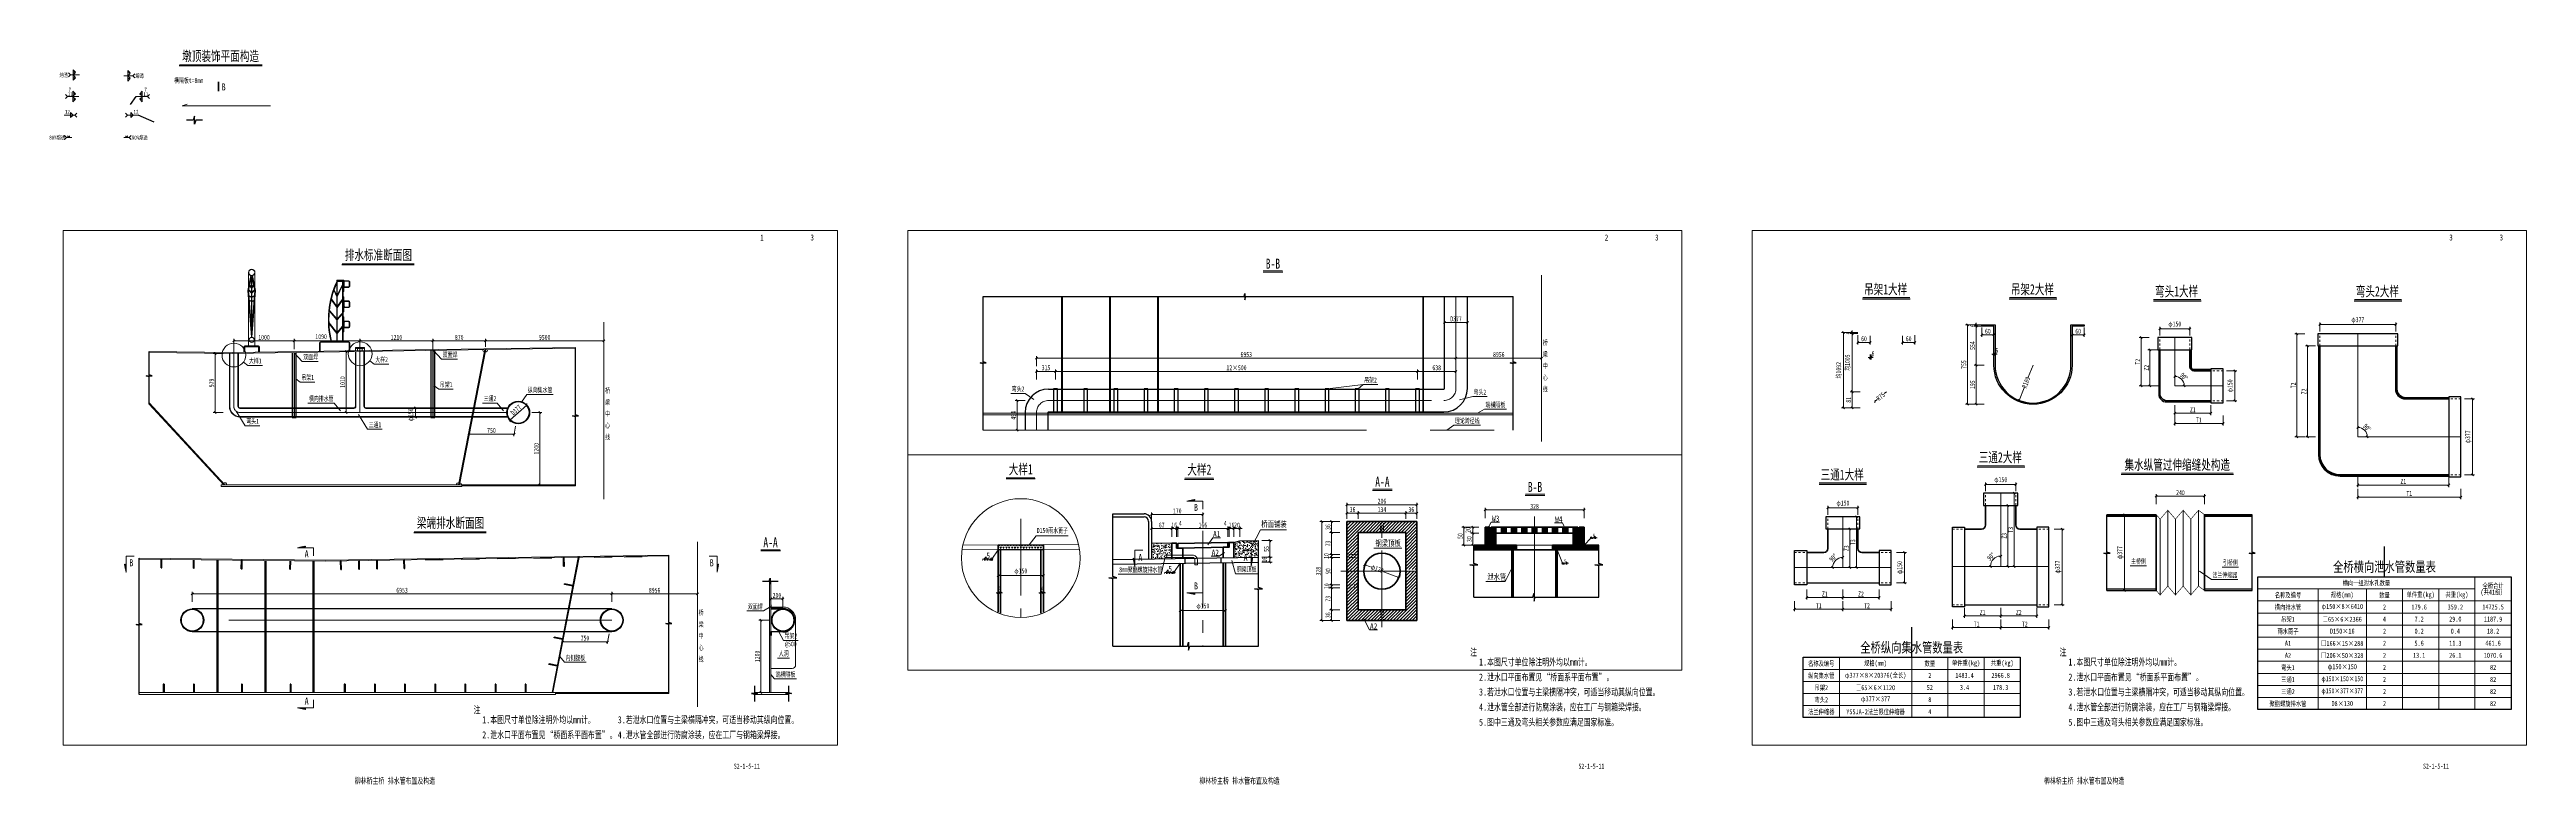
# Paper-space layout '布局1' of a CAD drawing. Header units: millimetres. Extents: x -2820 to -1588, y 852 to 1217.
# The model-space entities are those that its viewports show. They can reach past a viewport. Long polylines and large blocks are cut down to what shows.
import ezdxf
from ezdxf.enums import TextEntityAlignment as Align

# ---------------------------------------------------------------- set-up
doc = ezdxf.new("R2010")
doc.units = ezdxf.units.MM
for name, pattern in [('ACAD_ISO08W100', [36, 24, -3, 6, -3]), ('CENTER2', [28.575, 19.05, -3.175, 3.175, -3.175]), ('DASHED', [0.75, 0.5, -0.25])]:
    doc.linetypes.add(name, pattern=pattern)
doc.layers.get('Defpoints').update_dxf_attribs({"color": 8})
for name, color, linetype, lineweight in [('BAR', 7, 'Continuous', 13), ('DASHED', 4, 'DASHED', 15), ('Dim', 4, 'Continuous', 15), ('psk', 3, 'Continuous', 25), ('中心线', 2, 'CENTER2', 15), ('填充线', 8, 'Continuous', 9), ('文字', 7, 'Continuous', 15), ('标注', 4, 'Continuous', 13), ('标注线及字体', 2, 'Continuous', 15), ('粗线', 3, 'Continuous', 35), ('细实线', 4, 'Continuous', 15), ('结构轮廓', 1, 'Continuous', 35), ('钢板粗线', 1, 'Continuous', 25), ('钢板细线', 6, 'Continuous', 15)]:
    doc.layers.add(name, color=color, linetype=linetype, lineweight=lineweight)
doc.layers.add('Text', color=8, linetype='Continuous')
doc.layers.add('泄水管', color=1, linetype='Continuous')
doc.styles.add('111', font='', dxfattribs={"width": 0.7})
doc.styles.add('BM_Dim', font='', dxfattribs={"width": 0.85})
doc.styles.add('SMEDI', font='', dxfattribs={"width": 0.75})
doc.styles.get("Standard").update_dxf_attribs({"font": ''})
doc.styles.add('TJHZF', font='', dxfattribs={"width": 0.72})
doc.styles.add('仿宋字', font='', dxfattribs={"width": 0.7})
doc.styles.get('111').set_extended_font_data('仿宋_GB2312')
doc.styles.get('BM_Dim').set_extended_font_data('仿宋_GB2312')
doc.styles.get('SMEDI').set_extended_font_data('仿宋_GB2312')
doc.styles.get('Standard').set_extended_font_data('仿宋_GB2312')
doc.styles.get('TJHZF').set_extended_font_data('仿宋_GB2312')
doc.styles.get('仿宋字').set_extended_font_data('仿宋_GB2312')
doc.dimstyles.new('200', dxfattribs={"dimscale": 0, "dimtxt": 2.5, "dimasz": 1, "dimexe": 1, "dimexo": 1, "dimgap": 0.6, "dimtad": 1, "dimdec": 0, "dimdsep": 46, "dimtxsty": '111', "dimblk": 'OBLIQUE', "dimcen": 0, "dimclrd": 4, "dimclre": 4, "dimclrt": 4, "dimadec": 1, "dimazin": 2, "dimtfac": 1, "dimtdec": 0, "dimtix": 1, "dimtmove": 2, "dimatfit": 3, "dimfxl": 4, "dimfxlon": 1, "dimtolj": 1, "dimlwd": -1, "dimlwe": -1, "dimarcsym": 0})
doc.dimstyles.new('MSteel_1.0_1.0', dxfattribs={"dimtxt": 3, "dimasz": 1.2, "dimexe": 1, "dimexo": 1, "dimgap": 1, "dimtad": 3, "dimtoh": 1, "dimdec": 0, "dimzin": 0, "dimdsep": 46, "dimtxsty": 'Standard', "dimblk": 'ARCHTICK', "dimcen": 0.09, "dimclrd": 3, "dimclre": 3, "dimadec": 0, "dimazin": 0, "dimtfac": 1, "dimtdec": 4, "dimtofl": 0, "dimtmove": 0, "dimatfit": 3, "dimfxl": 1, "dimtolj": 1, "dimtzin": 0, "dimarcsym": 0})
pattern_1 = [(45, (46152.4606, -32769.1037), (-1.76776695, 1.76776695), [])]

# ---------------------------------------------------------------- blocks, each defined once
blk = doc.blocks.new('_ArchTick')
at = {"color": 0, "linetype": 'ByBlock', "const_width": 0.15}
blk.add_lwpolyline([(-0.5, -0.5), (0.5, 0.5)], dxfattribs=at)
blk = doc.blocks.new('全融透2')
at = {"layer": 'Dim', "color": 8}
blk.add_line((0, 0), (-4.5, 0), dxfattribs=at)
for points in [[(-5.5, 1), (-4.5, 0), (-5.5, -1)], [(-2, 1.2), (-3.2, 0), (-3.2, 1.2)], [(-2, -1.2), (-3.2, 0), (-3.2, -1.2)]]:
    blk.add_lwpolyline(points, dxfattribs=at)
for points in [[(-3.2, 2.6), (-3.2, 1.4), (-2, 1.4)], [(-3.2, -2.6), (-3.2, -1.4), (-2, -1.4)]]:
    blk.add_lwpolyline(points, close=True, dxfattribs=at)
at = {"layer": 'Text', "color": 8, "style": 'SMEDI', "width": 0.75}
blk.add_text('熔透', height=2, dxfattribs=at).set_placement((-9.9, 0), align=Align.MIDDLE_LEFT)
blk = doc.blocks.new('半融透2')
at = {"layer": 'Dim', "color": 8}
for p, q in [((0, 0), (-5.7, 0)), ((-3, 0.3), (-1.7, 1.2)), ((-3, -0.3), (-1.7, -1.2))]:
    blk.add_line(p, q, dxfattribs=at)
for points in [[(-6.7, -1), (-5.7, 0), (-6.7, 1)], [(-3, -1.2), (-3, 0), (-3, 1.2)]]:
    blk.add_lwpolyline(points, dxfattribs=at)
for points in [[(-1.7, 1.4), (-3, 1.4), (-3, 2.6)], [(-1.7, -1.4), (-3, -1.4), (-3, -2.6)]]:
    blk.add_lwpolyline(points, close=True, dxfattribs=at)
at = {"layer": 'Text', "color": 8, "style": 'SMEDI', "width": 0.75}
blk.add_text('7', height=2, dxfattribs=at).set_placement((-5.1, 3.4), align=Align.MIDDLE_LEFT)
blk = doc.blocks.new('半融透1')
at = {"layer": 'Dim', "color": 8}
for p, q in [((0, 0), (5.7, 0)), ((3, 0.3), (1.8, 1.2)), ((3, -0.3), (1.8, -1.2))]:
    blk.add_line(p, q, dxfattribs=at)
for points in [[(1.8, 1.4), (3, 1.4), (3, 2.6)], [(1.8, -1.4), (3, -1.4), (3, -2.6)]]:
    blk.add_lwpolyline(points, close=True, dxfattribs=at)
for points in [[(3, -1.2), (3, 0), (3, 1.2)], [(6.7, -1), (5.7, 0), (6.7, 1)]]:
    blk.add_lwpolyline(points, dxfattribs=at)
at = {"layer": 'Text', "style": 'SMEDI', "width": 0.75}
blk.add_text('7', height=2, dxfattribs=at).set_placement((4.1, 3.4), align=Align.MIDDLE_LEFT)
blk = doc.blocks.new('角焊缝1')
at = {"layer": 'Dim', "color": 8}
blk.add_line((-3101.2, 370.2), (-3106.5, 370.2), dxfattribs=at)
blk.add_lwpolyline([(-3107.5, 369.2), (-3106.5, 370.2), (-3107.5, 371.2)], dxfattribs=at)
blk.add_lwpolyline([(-3104.9, 371.5), (-3104.9, 369), (-3103.7, 370.2)], close=True, dxfattribs=at)
blk = doc.blocks.new('角焊缝2')
at = {"layer": 'Dim', "color": 8}
blk.add_line((-3138, 370.2), (-3132.7, 370.2), dxfattribs=at)
blk.add_lwpolyline([(-3134.8, 371.5), (-3134.8, 369), (-3133.5, 370.2)], close=True, dxfattribs=at)
blk.add_lwpolyline([(-3131.7, 369.2), (-3132.7, 370.2), (-3131.7, 371.2)], dxfattribs=at)
blk = doc.blocks.new('全融透1')
at = {"layer": 'Dim', "color": 8}
blk.add_line((0, 0), (4.5, 0), dxfattribs=at)
for points in [[(2, 2.6), (2, 1.4), (3.2, 1.4)], [(2, -2.6), (2, -1.4), (3.2, -1.4)]]:
    blk.add_lwpolyline(points, close=True, dxfattribs=at)
for points in [[(3.2, 1.2), (2, 0), (2, 1.2)], [(3.2, -1.2), (2, 0), (2, -1.2)], [(5.5, 1), (4.5, 0), (5.5, -1)]]:
    blk.add_lwpolyline(points, dxfattribs=at)
at = {"layer": 'Text', "color": 8, "style": 'SMEDI', "width": 0.75}
blk.add_text('熔透', height=2, dxfattribs=at).set_placement((5.8, 0), align=Align.MIDDLE_LEFT)
blk = doc.blocks.new('U肋焊缝1')
at = {"layer": 'Dim', "color": 8}
blk.add_line((0, 0), (2.7, 0), dxfattribs=at)
blk.add_lwpolyline([(3.7, 1), (2.7, 0), (3.7, -1)], dxfattribs=at)
at = {"layer": '细实线', "color": 8}
blk.add_lwpolyline([(2.1, 0.9), (1.1, 0), (1.1, 0.9)], dxfattribs=at)
at = {"layer": 'Text', "color": 8, "style": 'SMEDI', "width": 0.75}
blk.add_text('80%熔透', height=2, dxfattribs=at).set_placement((4, 0), align=Align.MIDDLE_LEFT)
blk = doc.blocks.new('U肋焊缝2')
at = {"layer": 'Dim', "color": 8}
blk.add_line((0, 0), (-2.7, 0), dxfattribs=at)
blk.add_lwpolyline([(-3.7, 1), (-2.7, 0), (-3.7, -1)], dxfattribs=at)
at = {"layer": '细实线', "color": 8}
blk.add_lwpolyline([(-2.1, 0.9), (-1.1, 0), (-1.1, 0.9)], dxfattribs=at)
at = {"layer": 'Text', "style": 'SMEDI', "width": 0.75}
blk.add_text('80%熔透', height=2, dxfattribs=at).set_placement((-11.2, 0), align=Align.MIDDLE_LEFT)
blk = doc.blocks.new('_Oblique')
at = {"color": 0, "linetype": 'ByBlock', "lineweight": -2}
blk.add_line((-0.5, -0.5), (0.5, 0.5), dxfattribs=at)
blk = doc.blocks.new('*D21')
at = {"layer": 'Defpoints', "color": 0}
for p in [(57554.5, -3286), (57554.5, -4486), (57913.7, -4486)]:
    blk.add_point(p, dxfattribs=at)
at = {"layer": '细实线', "color": 4}
for p, q in [((57780.4, -3286), (57947, -3286)), ((57913.7, -3286), (57913.7, -4486)), ((57780.4, -4486), (57947, -4486))]:
    blk.add_line(p, q, dxfattribs=at)
at = {"layer": '细实线', "color": 4, "xscale": 33.33333333333334, "yscale": 33.33333333333334, "zscale": 33.33333333333334}
for p, rotation in [((57913.7, -3286), 90), ((57913.7, -4486), 270)]:
    blk.add_blockref('_Oblique', p, dxfattribs=dict(at, rotation=rotation))
at = {"layer": '细实线', "color": 4, "insert": (57854.1, -3886), "char_height": 83.33, "attachment_point": 5, "rotation": 90, "style": '111'}
blk.add_mtext('\\A1;1200', dxfattribs=at)
blk = doc.blocks.new('*D22')
at = {"layer": 'Defpoints', "color": 0}
for p in [(56804.5, -3286), (57554.5, -3286), (56735.2, -3642.4)]:
    blk.add_point(p, dxfattribs=at)
at = {"layer": '细实线', "color": 4}
for p, q in [((56760.7, -3511.5), (56728.8, -3675.7)), ((57510.7, -3511.5), (57478.8, -3675.7)), ((57485.2, -3642.4), (56735.2, -3642.4))]:
    blk.add_line(p, q, dxfattribs=at)
at = {"layer": '细实线', "color": 4, "xscale": 33.33333333333334, "yscale": 33.33333333333334, "zscale": 33.33333333333334, "rotation": 180}
blk.add_blockref('_Oblique', (56735.2, -3642.4), dxfattribs=at)
at = {"layer": '细实线', "color": 4, "xscale": 33.33333333333334, "yscale": 33.33333333333334, "zscale": 33.33333333333334}
blk.add_blockref('_Oblique', (57485.2, -3642.4), dxfattribs=at)
at = {"layer": '细实线', "color": 4, "insert": (57110.2, -3582.7), "char_height": 83.33, "attachment_point": 5, "style": '111'}
blk.add_mtext('\\A1;750', dxfattribs=at)
blk = doc.blocks.new('*D23')
at = {"layer": 'Defpoints', "color": 0}
for p in [(57695.1, -3160.4), (57696.8, -3162.3), (57413.9, -3411.6)]:
    blk.add_point(p, dxfattribs=at)
at = {"layer": '细实线', "color": 4}
for p, q in [((57415.6, -3413.5), (57696.8, -3162.3)), ((57696.8, -3162.3), (57719, -3187.1)), ((57415.6, -3413.5), (57437.8, -3438.3))]:
    blk.add_line(p, q, dxfattribs=at)
at = {"layer": '细实线', "color": 4, "xscale": 33.33333333333334, "yscale": 33.33333333333334, "zscale": 33.33333333333334}
for p, rotation in [((57696.8, -3162.3), 41.77725084351077), ((57415.6, -3413.5), 221.7772508435108)]:
    blk.add_blockref('_Oblique', p, dxfattribs=dict(at, rotation=rotation))
at = {"layer": '细实线', "color": 4, "insert": (57516.5, -3243.4), "char_height": 83.33, "attachment_point": 5, "rotation": 41.77725, "style": '111'}
blk.add_mtext('\\A1;D377', dxfattribs=at)
blk = doc.blocks.new('*D27')
at = {"layer": 'Defpoints', "color": 0}
for p in [(52839.8, -2307), (52531.2, -3286), (53040.1, -3286)]:
    blk.add_point(p, dxfattribs=at)
at = {"layer": '细实线', "color": 4}
for p, q in [((52664.6, -2307), (52497.9, -2307)), ((52531.2, -2307), (52531.2, -3286)), ((52664.6, -3286), (52497.9, -3286))]:
    blk.add_line(p, q, dxfattribs=at)
at = {"layer": '细实线', "color": 4, "xscale": 33.33333333333334, "yscale": 33.33333333333334, "zscale": 33.33333333333334}
for p, rotation in [((52531.2, -2307), 90), ((52531.2, -3286), 270)]:
    blk.add_blockref('_Oblique', p, dxfattribs=dict(at, rotation=rotation))
at = {"layer": '细实线', "color": 4, "insert": (52471.6, -2796.5), "char_height": 83.33, "attachment_point": 5, "rotation": 90, "style": '111'}
blk.add_mtext('\\A1;979', dxfattribs=at)
blk = doc.blocks.new('*D28')
at = {"layer": 'Defpoints', "color": 0}
for p in [(53839.8, -2100.6), (52839.8, -2235.2), (53839.8, -2350.8)]:
    blk.add_point(p, dxfattribs=at)
at = {"layer": '细实线', "color": 4}
for p, q in [((52839.8, -2201.9), (52839.8, -2067.3)), ((52839.8, -2100.6), (53839.8, -2100.6)), ((53839.8, -2233.9), (53839.8, -2067.3))]:
    blk.add_line(p, q, dxfattribs=at)
at = {"layer": '细实线', "color": 4, "xscale": 33.33333333333334, "yscale": 33.33333333333334, "zscale": 33.33333333333334, "rotation": 180}
blk.add_blockref('_Oblique', (52839.8, -2100.6), dxfattribs=at)
at = {"layer": '细实线', "color": 4, "xscale": 33.33333333333334, "yscale": 33.33333333333334, "zscale": 33.33333333333334}
blk.add_blockref('_Oblique', (53839.8, -2100.6), dxfattribs=at)
at = {"layer": '细实线', "color": 4, "insert": (53339.8, -2040.9), "char_height": 83.33, "attachment_point": 5, "style": '111'}
blk.add_mtext('\\A1;1000', dxfattribs=at)
blk = doc.blocks.new('*D29')
at = {"layer": 'Defpoints', "color": 0}
for p in [(54929.8, -2100.6), (53839.8, -2235.2), (54929.8, -2350.8)]:
    blk.add_point(p, dxfattribs=at)
at = {"layer": '细实线', "color": 4}
for p, q in [((53839.8, -2201.9), (53839.8, -2067.3)), ((53839.8, -2100.6), (54929.8, -2100.6)), ((54929.8, -2233.9), (54929.8, -2067.3))]:
    blk.add_line(p, q, dxfattribs=at)
at = {"layer": '细实线', "color": 4, "xscale": 33.33333333333334, "yscale": 33.33333333333334, "zscale": 33.33333333333334, "rotation": 180}
blk.add_blockref('_Oblique', (53839.8, -2100.6), dxfattribs=at)
at = {"layer": '细实线', "color": 4, "xscale": 33.33333333333334, "yscale": 33.33333333333334, "zscale": 33.33333333333334}
blk.add_blockref('_Oblique', (54929.8, -2100.6), dxfattribs=at)
at = {"layer": '细实线', "color": 4, "insert": (54286.2, -2028.7), "char_height": 83.33, "attachment_point": 5, "style": '111'}
blk.add_mtext('\\A1;1090', dxfattribs=at)
blk = doc.blocks.new('*D30')
at = {"layer": 'Defpoints', "color": 0}
for p in [(56139.8, -2100.6), (54929.8, -2235.2), (56139.8, -2350.8)]:
    blk.add_point(p, dxfattribs=at)
at = {"layer": '细实线', "color": 4}
for p, q in [((54929.8, -2201.9), (54929.8, -2067.3)), ((54929.8, -2100.6), (56139.8, -2100.6)), ((56139.8, -2233.9), (56139.8, -2067.3))]:
    blk.add_line(p, q, dxfattribs=at)
at = {"layer": '细实线', "color": 4, "xscale": 33.33333333333334, "yscale": 33.33333333333334, "zscale": 33.33333333333334, "rotation": 180}
blk.add_blockref('_Oblique', (54929.8, -2100.6), dxfattribs=at)
at = {"layer": '细实线', "color": 4, "xscale": 33.33333333333334, "yscale": 33.33333333333334, "zscale": 33.33333333333334}
blk.add_blockref('_Oblique', (56139.8, -2100.6), dxfattribs=at)
at = {"layer": '细实线', "color": 4, "insert": (55534.8, -2040.9), "char_height": 83.33, "attachment_point": 5, "style": '111'}
blk.add_mtext('\\A1;1210', dxfattribs=at)
blk = doc.blocks.new('*D31')
at = {"layer": 'Defpoints', "color": 0}
for p in [(57010.1, -2100.6), (56139.8, -2235.2), (57010.1, -2228.5)]:
    blk.add_point(p, dxfattribs=at)
at = {"layer": '细实线', "color": 4}
for p, q in [((56139.8, -2201.9), (56139.8, -2067.3)), ((56139.8, -2100.6), (57010.1, -2100.6)), ((57010.1, -2195.1), (57010.1, -2067.3))]:
    blk.add_line(p, q, dxfattribs=at)
at = {"layer": '细实线', "color": 4, "xscale": 33.33333333333334, "yscale": 33.33333333333334, "zscale": 33.33333333333334, "rotation": 180}
blk.add_blockref('_Oblique', (56139.8, -2100.6), dxfattribs=at)
at = {"layer": '细实线', "color": 4, "xscale": 33.33333333333334, "yscale": 33.33333333333334, "zscale": 33.33333333333334}
blk.add_blockref('_Oblique', (57010.1, -2100.6), dxfattribs=at)
at = {"layer": '细实线', "color": 4, "insert": (56575, -2040.9), "char_height": 83.33, "attachment_point": 5, "style": '111'}
blk.add_mtext('\\A1;870', dxfattribs=at)
blk = doc.blocks.new('*D32')
at = {"layer": 'Defpoints', "color": 0}
for p in [(58974.7, -2100.6), (57010.1, -2228.5), (58974.7, -2228.5)]:
    blk.add_point(p, dxfattribs=at)
at = {"layer": '细实线', "color": 4}
for p, q in [((57010.1, -2195.1), (57010.1, -2067.3)), ((57010.1, -2100.6), (58974.7, -2100.6)), ((58974.7, -2195.1), (58974.7, -2067.3))]:
    blk.add_line(p, q, dxfattribs=at)
at = {"layer": '细实线', "color": 4, "xscale": 33.33333333333334, "yscale": 33.33333333333334, "zscale": 33.33333333333334, "rotation": 180}
blk.add_blockref('_Oblique', (57010.1, -2100.6), dxfattribs=at)
at = {"layer": '细实线', "color": 4, "xscale": 33.33333333333334, "yscale": 33.33333333333334, "zscale": 33.33333333333334}
blk.add_blockref('_Oblique', (58974.7, -2100.6), dxfattribs=at)
at = {"layer": '细实线', "color": 4, "insert": (57992.4, -2040.9), "char_height": 83.33, "attachment_point": 5, "style": '111'}
blk.add_mtext('\\A1;9500', dxfattribs=at)
blk = doc.blocks.new('边护栏')
at = {"color": 8}
for p, q in [((100, 1030), (-12.5, 1030)), ((-12.5, 1030), (-12.5, 1020)), ((-12.5, 10.4), (-12.5, 1020)), ((90, 1020), (-12.5, 1020)), ((90, 1008), (-12.5, 1008)), ((-10, 10), (-10, 1020)), ((-7.5, 10), (-7.5, 1008)), ((78, 1008), (78, 10)), ((90, 1020), (90, 10)), ((100, 1030), (100, 840)), ((-7.5, 774.3), (78, 957.7)), ((-7.5, 764.8), (78, 948.2)), ((-7.5, 755.4), (78, 938.7)), ((-12.5, 755.4), (-61.5, 860.5)), ((-12.5, 764.8), (-59.6, 865.9)), ((-12.5, 774.3), (-57.7, 871.3)), ((90, 840), (100, 840)), ((90, 755), (100, 755)), ((100, 755), (100, 505)), ((-10, 572.6), (-105.4, 708.8)), ((-12.5, 583.2), (-104.2, 714.1)), ((-12.5, 590.1), (-102.9, 719.3)), ((-10, 572.6), (78, 698.3)), ((-7.5, 590.1), (78, 712.3)), ((-7.5, 583.2), (78, 705.3)), ((-12.5, 374.2), (-137.4, 512.9)), ((-12.5, 380.2), (-136.9, 518.3)), ((-12.5, 386.1), (-136.3, 523.6)), ((90, 505), (100, 505)), ((-7.5, 386.1), (78, 481.1)), ((-7.5, 380.2), (78, 475.1)), ((-7.5, 374.2), (78, 469.1)), ((90, 420), (100, 420)), ((100, 420), (100, 170)), ((-12.5, 159.9), (-143.3, 321.4)), ((-12.5, 153.5), (-143.1, 314.7)), ((-12.5, 147.2), (-142.8, 308)), ((-7.5, 159.9), (78, 265.5)), ((-7.5, 153.5), (78, 259.1)), ((-7.5, 147.2), (78, 252.7)), ((90, 170), (100, 170)), ((-275, 10), (175, 10)), ((-275, 0), (175, 0)), ((-300, -147.9), (-300, -15)), ((-290, -147.9), (-290, -15)), ((190, -15), (190, -140.4)), ((200, -15), (200, -140.4))]:
    blk.add_line(p, q, dxfattribs=at)
for points in [[(200, 1000), (200, 930, -0.414214), (180, 910), (120, 910, -0.414214), (100, 930), (100, 1000, -0.414214), (120, 1020), (180, 1020, -0.414214)], [(192, 1000), (192, 930, -0.414214), (180, 918), (120, 918, -0.414214), (108, 930), (108, 1000, -0.414214), (120, 1012), (180, 1012, -0.414214)], [(200, 665), (200, 595, -0.414214), (180, 575), (120, 575, -0.414214), (100, 595), (100, 665, -0.414214), (120, 685), (180, 685, -0.414214)], [(192, 665), (192, 595, -0.414214), (180, 583), (120, 583, -0.414214), (108, 595), (108, 665, -0.414214), (120, 677), (180, 677, -0.414214)], [(200, 330), (200, 260, -0.414214), (180, 240), (120, 240, -0.414214), (100, 260), (100, 330, -0.414214), (120, 350), (180, 350, -0.414214)], [(192, 330), (192, 260, -0.414214), (180, 248), (120, 248, -0.414214), (108, 260), (108, 330, -0.414214), (120, 342), (180, 342, -0.414214)]]:
    blk.add_lwpolyline(points, format="xyb", close=True, dxfattribs=at)
for centre, radius, start, end in [((1345.8, 371.5), 1500, 154.89321, 193.94714), ((1345.8, 371.5), 1490, 155.72682, 194.04266), ((-275, -15), 25, 90, 180), ((175, -15), 25, 360, 90), ((175, -15), 15, 360, 90), ((-275, -15), 15, 90, 180)]:
    blk.add_arc(centre, radius, start, end, dxfattribs=at)
blk = doc.blocks.new('人行护栏')
at = {"color": 8}
for p, q in [((-65, 926), (-11.4, 1173.2)), ((-54.9, 925.3), (-5, 1155.7)), ((-54, 1226), (-54, 10)), ((-5, 298.7), (-5, 1155.7)), ((5, 298.7), (5, 1155.7)), ((54.9, 925.3), (5, 1155.7)), ((65, 926), (11.4, 1173.2)), ((54, 1226), (54, 10)), ((-5, 1064.7), (-19.3, 1089.5)), ((-5, 1084.7), (-16.2, 1104)), ((5, 1084.7), (16.2, 1104)), ((5, 1064.7), (19.3, 1089.5)), ((-5, 964.4), (-36.6, 1009.6)), ((-5, 981.9), (-33.8, 1022.9)), ((5, 981.9), (33.8, 1022.9)), ((5, 964.4), (36.6, 1009.6)), ((-3.4, 152.4), (-65, 926)), ((-5, 298.7), (-54.9, 925.3)), ((-5, 883.9), (-53.4, 932.3)), ((-5, 898.1), (-50.9, 943.9)), ((3.4, 152.4), (65, 926)), ((5, 898.1), (50.9, 943.9)), ((5, 883.9), (53.4, 932.3)), ((5, 298.7), (54.9, 925.3)), ((-5, 823.8), (-48.4, 844.1)), ((-5, 812.8), (-47.5, 832.6)), ((5, 823.8), (48.4, 844.1)), ((5, 812.8), (47.5, 832.6)), ((-5, 753.1), (-42.3, 766.7)), ((-5, 742.5), (-41.4, 755.7)), ((5, 753.1), (42.3, 766.7)), ((5, 742.5), (41.4, 755.7))]:
    blk.add_line(p, q, dxfattribs=at)
at = {"color": 8, "linetype": 'ACAD_ISO08W100', "ltscale": 0.1}
blk.add_line((0, 152.5), (0, 1172), dxfattribs=at)
at = {"color": 8}
for centre, radius in [((0, 1226), 54), ((0, 1226), 50), ((0, 110), 42.5), ((0, 110), 39.5)]:
    blk.add_circle(centre, radius, dxfattribs=at)
at = {"layer": 'Defpoints', "color": 8}
for p, q in [((0, 1066), (-17.8, 1096.8)), ((0, 1066), (17.8, 1096.8)), ((0, 966), (-35.2, 1016.3)), ((0, 966), (35.2, 1016.3)), ((0, 886), (-52.1, 938.1)), ((0, 886), (52.1, 938.1)), ((0, 816), (-48, 838.4)), ((0, 816), (48, 838.4)), ((0, 746), (-41.8, 761.2)), ((0, 746), (41.8, 761.2))]:
    blk.add_line(p, q, dxfattribs=at)
blk = doc.blocks.new('*D38')
at = {"layer": 'Defpoints', "color": 0}
for p in [(44795, -25207.9), (44645, -25242), (44795, -25240.7)]:
    blk.add_point(p, dxfattribs=at)
at = {"layer": '细实线', "color": 4}
for p, q in [((44645, -25234.5), (44645, -25201.2)), ((44645, -25207.9), (44795, -25207.9)), ((44795, -25234.1), (44795, -25201.2))]:
    blk.add_line(p, q, dxfattribs=at)
at = {"layer": '细实线', "color": 4, "xscale": 6.666666666666666, "yscale": 6.666666666666666, "zscale": 6.666666666666666, "rotation": 180}
blk.add_blockref('_Oblique', (44645, -25207.9), dxfattribs=at)
at = {"layer": '细实线', "color": 4, "xscale": 6.666666666666666, "yscale": 6.666666666666666, "zscale": 6.666666666666666}
blk.add_blockref('_Oblique', (44795, -25207.9), dxfattribs=at)
at = {"layer": '细实线', "color": 4, "insert": (44720, -25194.4), "char_height": 16.667, "attachment_point": 5, "style": '111'}
blk.add_mtext('\\A1;\\f仿宋_GB2312|b0|i0|c134|p49;φ\\f仿宋_GB2312|b0|i0|c134|p49;150', dxfattribs=at)
blk = doc.blocks.new('*D39')
at = {"layer": 'Defpoints', "color": 0}
for p in [(44645, -25284.1), (44653, -25264.7), (44653, -25284.1)]:
    blk.add_point(p, dxfattribs=at)
at = {"layer": '细实线', "color": 4}
for p, q in [((44645, -25264.7), (44638.3, -25264.7)), ((44645, -25277.5), (44645, -25258)), ((44645, -25264.7), (44653, -25264.7)), ((44653, -25277.5), (44653, -25258)), ((44653, -25264.7), (44659.7, -25264.7))]:
    blk.add_line(p, q, dxfattribs=at)
at = {"layer": '细实线', "color": 4, "xscale": 6.666666666666666, "yscale": 6.666666666666666, "zscale": 6.666666666666666}
blk.add_blockref('_Oblique', (44645, -25264.7), dxfattribs=at)
at = {"layer": '细实线', "color": 4, "xscale": 6.666666666666666, "yscale": 6.666666666666666, "zscale": 6.666666666666666, "rotation": 180}
blk.add_blockref('_Oblique', (44653, -25264.7), dxfattribs=at)
at = {"layer": '细实线', "color": 4, "insert": (44649, -25252.8), "char_height": 16.67, "attachment_point": 5, "style": '111'}
blk.add_mtext('\\A1;8', dxfattribs=at)
blk = doc.blocks.new('*D40')
at = {"layer": 'Defpoints', "color": 0}
for p in [(44787, -25284.1), (44795, -25264.7), (44795, -25284.1)]:
    blk.add_point(p, dxfattribs=at)
at = {"layer": '细实线', "color": 4}
for p, q in [((44787, -25264.7), (44780.3, -25264.7)), ((44787, -25277.5), (44787, -25258)), ((44787, -25264.7), (44795, -25264.7)), ((44795, -25277.5), (44795, -25258)), ((44795, -25264.7), (44801.7, -25264.7))]:
    blk.add_line(p, q, dxfattribs=at)
at = {"layer": '细实线', "color": 4, "xscale": 6.666666666666666, "yscale": 6.666666666666666, "zscale": 6.666666666666666}
blk.add_blockref('_Oblique', (44787, -25264.7), dxfattribs=at)
at = {"layer": '细实线', "color": 4, "xscale": 6.666666666666666, "yscale": 6.666666666666666, "zscale": 6.666666666666666, "rotation": 180}
blk.add_blockref('_Oblique', (44795, -25264.7), dxfattribs=at)
at = {"layer": '细实线', "color": 4, "insert": (44791, -25252.8), "char_height": 16.67, "attachment_point": 5, "style": '111'}
blk.add_mtext('\\A1;8', dxfattribs=at)
blk = doc.blocks.new('*D41')
at = {"layer": 'Defpoints', "color": 0}
for p in [(45248.7, -25358), (45398.7, -25323.9), (45398.7, -25356.7)]:
    blk.add_point(p, dxfattribs=at)
at = {"layer": '细实线', "color": 4}
for p, q in [((45248.7, -25350.5), (45248.7, -25317.2)), ((45248.7, -25323.9), (45398.7, -25323.9)), ((45398.7, -25350.1), (45398.7, -25317.2))]:
    blk.add_line(p, q, dxfattribs=at)
at = {"layer": '细实线', "color": 4, "xscale": 6.666666666666666, "yscale": 6.666666666666666, "zscale": 6.666666666666666, "rotation": 180}
blk.add_blockref('_Oblique', (45248.7, -25323.9), dxfattribs=at)
at = {"layer": '细实线', "color": 4, "xscale": 6.666666666666666, "yscale": 6.666666666666666, "zscale": 6.666666666666666}
blk.add_blockref('_Oblique', (45398.7, -25323.9), dxfattribs=at)
at = {"layer": '细实线', "color": 4, "insert": (45323.7, -25310.4), "char_height": 16.667, "attachment_point": 5, "style": '111'}
blk.add_mtext('\\A1;\\f仿宋_GB2312|b0|i0|c134|p49;φ\\f仿宋_GB2312|b0|i0|c134|p49;150', dxfattribs=at)
blk = doc.blocks.new('*D42')
at = {"layer": 'Defpoints', "color": 0}
for p in [(45153.7, -25005.3), (45153.7, -25071), (45323.7, -25112.7)]:
    blk.add_point(p, dxfattribs=at)
at = {"layer": 'Dim', "color": 4}
for p, q in [((45153.7, -25032), (45153.7, -24998.6)), ((45323.7, -25005.3), (45153.7, -25005.3)), ((45323.7, -25032), (45323.7, -24998.6))]:
    blk.add_line(p, q, dxfattribs=at)
at = {"layer": 'Dim', "color": 4, "xscale": 6.666666666666666, "yscale": 6.666666666666666, "zscale": 6.666666666666666, "rotation": 180}
blk.add_blockref('_Oblique', (45153.7, -25005.3), dxfattribs=at)
at = {"layer": 'Dim', "color": 4, "xscale": 6.666666666666666, "yscale": 6.666666666666666, "zscale": 6.666666666666666}
blk.add_blockref('_Oblique', (45323.7, -25005.3), dxfattribs=at)
at = {"layer": 'Dim', "color": 4, "insert": (45238.7, -24993.4), "char_height": 16.67, "attachment_point": 5, "style": '111'}
blk.add_mtext('\\A1;170', dxfattribs=at)
blk = doc.blocks.new('*D43')
at = {"layer": 'Defpoints', "color": 0}
for p in [(45426.7, -25097.6), (45446.7, -25052.1), (45446.7, -25092.8)]:
    blk.add_point(p, dxfattribs=at)
at = {"layer": 'Dim', "color": 4}
for p, q in [((45426.7, -25078.8), (45426.7, -25045.4)), ((45446.7, -25078.8), (45446.7, -25045.4)), ((45426.7, -25052.1), (45420, -25052.1)), ((45426.7, -25052.1), (45446.7, -25052.1)), ((45446.7, -25052.1), (45453.4, -25052.1))]:
    blk.add_line(p, q, dxfattribs=at)
at = {"layer": 'Dim', "color": 4, "xscale": 6.666666666666666, "yscale": 6.666666666666666, "zscale": 6.666666666666666}
blk.add_blockref('_Oblique', (45426.7, -25052.1), dxfattribs=at)
at = {"layer": 'Dim', "color": 4, "xscale": 6.666666666666666, "yscale": 6.666666666666666, "zscale": 6.666666666666666, "rotation": 180}
blk.add_blockref('_Oblique', (45446.7, -25052.1), dxfattribs=at)
at = {"layer": 'Dim', "color": 4, "insert": (45436.7, -25040.2), "char_height": 16.67, "attachment_point": 5, "style": '111'}
blk.add_mtext('\\A1;20', dxfattribs=at)
blk = doc.blocks.new('*D44')
at = {"layer": 'Defpoints', "color": 0}
for p in [(45410.7, -25052.1), (45410.7, -25097.6), (45426.7, -25097.6)]:
    blk.add_point(p, dxfattribs=at)
at = {"layer": 'Dim', "color": 4}
for p, q in [((45410.7, -25078.8), (45410.7, -25045.4)), ((45426.7, -25078.8), (45426.7, -25045.4)), ((45410.7, -25052.1), (45404, -25052.1)), ((45426.7, -25052.1), (45410.7, -25052.1)), ((45426.7, -25052.1), (45433.4, -25052.1))]:
    blk.add_line(p, q, dxfattribs=at)
at = {"layer": 'Dim', "color": 4, "xscale": 6.666666666666666, "yscale": 6.666666666666666, "zscale": 6.666666666666666}
blk.add_blockref('_Oblique', (45410.7, -25052.1), dxfattribs=at)
at = {"layer": 'Dim', "color": 4, "xscale": 6.666666666666666, "yscale": 6.666666666666666, "zscale": 6.666666666666666, "rotation": 180}
blk.add_blockref('_Oblique', (45426.7, -25052.1), dxfattribs=at)
at = {"layer": 'Dim', "color": 4, "insert": (45418.7, -25040.2), "char_height": 16.67, "attachment_point": 5, "style": '111'}
blk.add_mtext('\\A1;16', dxfattribs=at)
blk = doc.blocks.new('*D45')
at = {"layer": 'Defpoints', "color": 0}
for p in [(45406.7, -25052.1), (45406.7, -25100.1), (45410.7, -25097.6)]:
    blk.add_point(p, dxfattribs=at)
at = {"layer": 'Dim', "color": 4}
for p, q in [((45406.7, -25078.8), (45406.7, -25045.4)), ((45410.7, -25078.8), (45410.7, -25045.4)), ((45406.7, -25052.1), (45400, -25052.1)), ((45410.7, -25052.1), (45406.7, -25052.1)), ((45410.7, -25052.1), (45417.4, -25052.1))]:
    blk.add_line(p, q, dxfattribs=at)
at = {"layer": 'Dim', "color": 4, "xscale": 6.666666666666666, "yscale": 6.666666666666666, "zscale": 6.666666666666666}
blk.add_blockref('_Oblique', (45406.7, -25052.1), dxfattribs=at)
at = {"layer": 'Dim', "color": 4, "xscale": 6.666666666666666, "yscale": 6.666666666666666, "zscale": 6.666666666666666, "rotation": 180}
blk.add_blockref('_Oblique', (45410.7, -25052.1), dxfattribs=at)
at = {"layer": 'Dim', "color": 4, "insert": (45397.9, -25034.4), "char_height": 16.67, "attachment_point": 5, "style": '111'}
blk.add_mtext('\\A1;4', dxfattribs=at)
blk = doc.blocks.new('*D46')
at = {"layer": 'Defpoints', "color": 0}
for p in [(45240.7, -25052.1), (45240.7, -25102.9), (45406.7, -25100.1)]:
    blk.add_point(p, dxfattribs=at)
at = {"layer": 'Dim', "color": 4}
for p, q in [((45240.7, -25078.8), (45240.7, -25045.4)), ((45406.7, -25078.8), (45406.7, -25045.4)), ((45406.7, -25052.1), (45240.7, -25052.1))]:
    blk.add_line(p, q, dxfattribs=at)
at = {"layer": 'Dim', "color": 4, "xscale": 6.666666666666666, "yscale": 6.666666666666666, "zscale": 6.666666666666666, "rotation": 180}
blk.add_blockref('_Oblique', (45240.7, -25052.1), dxfattribs=at)
at = {"layer": 'Dim', "color": 4, "xscale": 6.666666666666666, "yscale": 6.666666666666666, "zscale": 6.666666666666666}
blk.add_blockref('_Oblique', (45406.7, -25052.1), dxfattribs=at)
at = {"layer": 'Dim', "color": 4, "insert": (45323.7, -25040.2), "char_height": 16.67, "attachment_point": 5, "style": '111'}
blk.add_mtext('\\A1;166', dxfattribs=at)
blk = doc.blocks.new('*D47')
at = {"layer": 'Defpoints', "color": 0}
for p in [(45236.7, -25052.1), (45236.7, -25102.9), (45240.7, -25102.9)]:
    blk.add_point(p, dxfattribs=at)
at = {"layer": 'Dim', "color": 4}
for p, q in [((45236.7, -25078.8), (45236.7, -25045.4)), ((45240.7, -25078.8), (45240.7, -25045.4)), ((45236.7, -25052.1), (45230, -25052.1)), ((45240.7, -25052.1), (45236.7, -25052.1)), ((45240.7, -25052.1), (45247.4, -25052.1))]:
    blk.add_line(p, q, dxfattribs=at)
at = {"layer": 'Dim', "color": 4, "xscale": 6.666666666666666, "yscale": 6.666666666666666, "zscale": 6.666666666666666}
blk.add_blockref('_Oblique', (45236.7, -25052.1), dxfattribs=at)
at = {"layer": 'Dim', "color": 4, "xscale": 6.666666666666666, "yscale": 6.666666666666666, "zscale": 6.666666666666666, "rotation": 180}
blk.add_blockref('_Oblique', (45240.7, -25052.1), dxfattribs=at)
at = {"layer": 'Dim', "color": 4, "insert": (45249, -25034.4), "char_height": 16.67, "attachment_point": 5, "style": '111'}
blk.add_mtext('\\A1;4', dxfattribs=at)
blk = doc.blocks.new('*D48')
at = {"layer": 'Defpoints', "color": 0}
for p in [(45220.7, -25052.1), (45220.7, -25102.9), (45236.7, -25102.9)]:
    blk.add_point(p, dxfattribs=at)
at = {"layer": 'Dim', "color": 4}
for p, q in [((45220.7, -25078.8), (45220.7, -25045.4)), ((45236.7, -25078.8), (45236.7, -25045.4)), ((45220.7, -25052.1), (45214, -25052.1)), ((45236.7, -25052.1), (45220.7, -25052.1)), ((45236.7, -25052.1), (45243.4, -25052.1))]:
    blk.add_line(p, q, dxfattribs=at)
at = {"layer": 'Dim', "color": 4, "xscale": 6.666666666666666, "yscale": 6.666666666666666, "zscale": 6.666666666666666}
blk.add_blockref('_Oblique', (45220.7, -25052.1), dxfattribs=at)
at = {"layer": 'Dim', "color": 4, "xscale": 6.666666666666666, "yscale": 6.666666666666666, "zscale": 6.666666666666666, "rotation": 180}
blk.add_blockref('_Oblique', (45236.7, -25052.1), dxfattribs=at)
at = {"layer": 'Dim', "color": 4, "insert": (45228.7, -25040.2), "char_height": 16.67, "attachment_point": 5, "style": '111'}
blk.add_mtext('\\A1;16', dxfattribs=at)
blk = doc.blocks.new('*D49')
at = {"layer": 'Defpoints', "color": 0}
for p in [(45153.7, -25052.1), (45153.7, -25105.5), (45220.7, -25105.5)]:
    blk.add_point(p, dxfattribs=at)
at = {"layer": 'Dim', "color": 4}
for p, q in [((45153.7, -25078.8), (45153.7, -25045.4)), ((45220.7, -25078.8), (45220.7, -25045.4)), ((45220.7, -25052.1), (45153.7, -25052.1))]:
    blk.add_line(p, q, dxfattribs=at)
at = {"layer": 'Dim', "color": 4, "xscale": 6.666666666666666, "yscale": 6.666666666666666, "zscale": 6.666666666666666, "rotation": 180}
blk.add_blockref('_Oblique', (45153.7, -25052.1), dxfattribs=at)
at = {"layer": 'Dim', "color": 4, "xscale": 6.666666666666666, "yscale": 6.666666666666666, "zscale": 6.666666666666666}
blk.add_blockref('_Oblique', (45220.7, -25052.1), dxfattribs=at)
at = {"layer": 'Dim', "color": 4, "insert": (45187.2, -25040.2), "char_height": 16.67, "attachment_point": 5, "style": '111'}
blk.add_mtext('\\A1;67', dxfattribs=at)
blk = doc.blocks.new('*D50')
at = {"layer": 'Defpoints', "color": 0}
for p in [(45507.9, -25091.9), (45546.2, -25091.9), (45507.9, -25146.9)]:
    blk.add_point(p, dxfattribs=at)
at = {"layer": 'Dim', "color": 4}
for p, q in [((45519.5, -25091.9), (45552.9, -25091.9)), ((45546.2, -25146.9), (45546.2, -25091.9)), ((45519.5, -25146.9), (45552.9, -25146.9))]:
    blk.add_line(p, q, dxfattribs=at)
at = {"layer": 'Dim', "color": 4, "xscale": 6.666666666666666, "yscale": 6.666666666666666, "zscale": 6.666666666666666}
for p, rotation in [((45546.2, -25091.9), 90), ((45546.2, -25146.9), 270)]:
    blk.add_blockref('_Oblique', p, dxfattribs=dict(at, rotation=rotation))
at = {"layer": 'Dim', "color": 4, "insert": (45534.5, -25119.4), "char_height": 16.67, "attachment_point": 5, "rotation": 90, "style": '111'}
blk.add_mtext('\\A1;55', dxfattribs=at)
blk = doc.blocks.new('*D51')
at = {"layer": 'Defpoints', "color": 0}
for p in [(45507.9, -25146.9), (45508.1, -25162.9), (45546.2, -25162.9)]:
    blk.add_point(p, dxfattribs=at)
at = {"layer": 'Dim', "color": 4}
for p, q in [((45519.5, -25146.9), (45552.9, -25146.9)), ((45519.5, -25162.9), (45552.9, -25162.9)), ((45546.2, -25146.9), (45546.2, -25162.9))]:
    blk.add_line(p, q, dxfattribs=at)
at = {"layer": 'Dim', "color": 4, "xscale": 6.666666666666666, "yscale": 6.666666666666666, "zscale": 6.666666666666666}
for p, rotation in [((45546.2, -25146.9), 90), ((45546.2, -25162.9), 270)]:
    blk.add_blockref('_Oblique', p, dxfattribs=dict(at, rotation=rotation))
at = {"layer": 'Dim', "color": 4, "insert": (45527.6, -25154.9), "char_height": 16.67, "attachment_point": 5, "rotation": 90, "style": '111'}
blk.add_mtext('\\A1;16', dxfattribs=at)
blk = doc.blocks.new('剖面箭头')
at = {"ltscale": 10}
h = blk.add_hatch(dxfattribs=at)
h.set_pattern_fill('ANSI31', color=2, style=0)
h.set_pattern_definition([(45, (-182.99888, -777.8594), (-0.088388348, 0.088388348), [])])
h.paths.add_polyline_path([(6, -3), (3.15, -3), (3, -3.6)])
at = {"color": 3, "ltscale": 10}
blk.add_line((0, 0), (0, -3), dxfattribs=at)
at = {"color": 2, "ltscale": 10}
for p, q in [((0, -3), (6, -3)), ((6, -3), (3, -3.6)), ((3, -3.6), (3.15, -3))]:
    blk.add_line(p, q, dxfattribs=at)
blk = doc.blocks.new('*D52')
at = {"layer": 'Defpoints', "color": 0}
for p in [(46218.8, -25066.7), (46245.1, -25066.7), (46245.1, -25106.7)]:
    blk.add_point(p, dxfattribs=at)
at = {"layer": 'Dim', "color": 4}
for p, q in [((46238.4, -25066.7), (46212.2, -25066.7)), ((46238.4, -25106.7), (46212.2, -25106.7)), ((46218.8, -25106.7), (46218.8, -25066.7))]:
    blk.add_line(p, q, dxfattribs=at)
at = {"layer": 'Dim', "color": 4, "xscale": 6.666666666666666, "yscale": 6.666666666666666, "zscale": 6.666666666666666}
for p, rotation in [((46218.8, -25066.7), 90), ((46218.8, -25106.7), 270)]:
    blk.add_blockref('_Oblique', p, dxfattribs=dict(at, rotation=rotation))
at = {"layer": 'Dim', "color": 4, "insert": (46206.9, -25086.7), "char_height": 16.67, "attachment_point": 5, "rotation": 90, "style": '111'}
blk.add_mtext('\\A1;30', dxfattribs=at)
blk = doc.blocks.new('*D53')
at = {"layer": 'Defpoints', "color": 0}
for p in [(46218.8, -25046.7), (46245.1, -25046.7), (46245.1, -25066.7)]:
    blk.add_point(p, dxfattribs=at)
at = {"layer": 'Dim', "color": 4}
for p, q in [((46238.4, -25046.7), (46212.2, -25046.7)), ((46238.4, -25066.7), (46212.2, -25066.7)), ((46218.8, -25066.7), (46218.8, -25046.7))]:
    blk.add_line(p, q, dxfattribs=at)
at = {"layer": 'Dim', "color": 4, "xscale": 6.666666666666666, "yscale": 6.666666666666666, "zscale": 6.666666666666666}
for p, rotation in [((46218.8, -25046.7), 90), ((46218.8, -25066.7), 270)]:
    blk.add_blockref('_Oblique', p, dxfattribs=dict(at, rotation=rotation))
at = {"layer": 'Dim', "color": 4, "insert": (46202.8, -25056.6), "char_height": 16.67, "attachment_point": 5, "rotation": 90, "style": '111'}
blk.add_mtext('\\A1;20', dxfattribs=at)
blk = doc.blocks.new('*D54')
at = {"layer": 'Defpoints', "color": 0}
for p in [(46259.3, -24990.1), (46259.3, -25024.2), (46587.3, -25024.2)]:
    blk.add_point(p, dxfattribs=at)
at = {"layer": 'Dim', "color": 4}
for p, q in [((46259.3, -25016.8), (46259.3, -24983.4)), ((46587.3, -24990.1), (46259.3, -24990.1)), ((46587.3, -25016.8), (46587.3, -24983.4))]:
    blk.add_line(p, q, dxfattribs=at)
at = {"layer": 'Dim', "color": 4, "xscale": 6.666666666666666, "yscale": 6.666666666666666, "zscale": 6.666666666666666, "rotation": 180}
blk.add_blockref('_Oblique', (46259.3, -24990.1), dxfattribs=at)
at = {"layer": 'Dim', "color": 4, "xscale": 6.666666666666666, "yscale": 6.666666666666666, "zscale": 6.666666666666666}
blk.add_blockref('_Oblique', (46587.3, -24990.1), dxfattribs=at)
at = {"layer": 'Dim', "color": 4, "insert": (46423.3, -24978.2), "char_height": 16.67, "attachment_point": 5, "style": '111'}
blk.add_mtext('\\A1;328', dxfattribs=at)
blk = doc.blocks.new('*D55')
at = {"layer": 'Defpoints', "color": 0}
for p in [(46188.6, -25046.7), (46281.7, -25046.7), (46281.7, -25106.7)]:
    blk.add_point(p, dxfattribs=at)
at = {"layer": 'Dim', "color": 4}
for p, q in [((46215.2, -25046.7), (46181.9, -25046.7)), ((46215.2, -25106.7), (46181.9, -25106.7)), ((46188.6, -25106.7), (46188.6, -25046.7))]:
    blk.add_line(p, q, dxfattribs=at)
at = {"layer": 'Dim', "color": 4, "xscale": 6.666666666666666, "yscale": 6.666666666666666, "zscale": 6.666666666666666}
for p, rotation in [((46188.6, -25046.7), 90), ((46188.6, -25106.7), 270)]:
    blk.add_blockref('_Oblique', p, dxfattribs=dict(at, rotation=rotation))
at = {"layer": 'Dim', "color": 4, "insert": (46176.6, -25076.7), "char_height": 16.67, "attachment_point": 5, "rotation": 90, "style": '111'}
blk.add_mtext('\\A1;50', dxfattribs=at)
blk = doc.blocks.new('*D56')
at = {"layer": 'Defpoints', "color": 0}
for p in [(45761.2, -25028.9), (45718.3, -25356.9), (45761.2, -25356.9)]:
    blk.add_point(p, dxfattribs=at)
at = {"layer": 'Dim', "color": 4}
for p, q in [((45745, -25028.9), (45711.6, -25028.9)), ((45718.3, -25028.9), (45718.3, -25356.9)), ((45745, -25356.9), (45711.6, -25356.9))]:
    blk.add_line(p, q, dxfattribs=at)
at = {"layer": 'Dim', "color": 4, "xscale": 6.666666666666666, "yscale": 6.666666666666666, "zscale": 6.666666666666666}
for p, rotation in [((45718.3, -25028.9), 90), ((45718.3, -25356.9), 270)]:
    blk.add_blockref('_Oblique', p, dxfattribs=dict(at, rotation=rotation))
at = {"layer": 'Dim', "color": 4, "insert": (45706.4, -25192.9), "char_height": 16.67, "attachment_point": 5, "rotation": 90, "style": '111'}
blk.add_mtext('\\A1;328', dxfattribs=at)
blk = doc.blocks.new('*D57')
at = {"layer": 'Defpoints', "color": 0}
for p in [(45861, -25172.4), (45973.7, -25213.5)]:
    blk.add_point(p, dxfattribs=at)
at = {"layer": 'Dim', "color": 4}
for p, q in [((45879.1, -25179), (45861, -25172.4)), ((45922.2, -25194.7), (45973.7, -25213.5))]:
    blk.add_line(p, q, dxfattribs=at)
at = {"layer": 'Dim', "color": 4, "xscale": 6.666666666666666, "yscale": 6.666666666666666, "zscale": 6.666666666666666}
for p, rotation in [((45861, -25172.4), 159.9782500133699), ((45973.7, -25213.5), 339.9782500133698)]:
    blk.add_blockref('_Oblique', p, dxfattribs=dict(at, rotation=rotation))
at = {"layer": 'Dim', "color": 4, "insert": (45900.6, -25186.9), "char_height": 16.667, "attachment_point": 5, "rotation": 339.97825, "style": '111'}
blk.add_mtext('\\A1;\\f仿宋_GB2312|b0|i0|c134|p49;φ\\f仿宋_GB2312|b0|i0|c134|p49;120', dxfattribs=at)
blk = doc.blocks.new('*D58')
at = {"layer": 'Defpoints', "color": 0}
for p in [(45801.4, -25026.2), (46033.4, -24973), (46033.4, -25026.2)]:
    blk.add_point(p, dxfattribs=at)
at = {"layer": 'Dim', "color": 4}
for p, q in [((45801.4, -24999.6), (45801.4, -24966.3)), ((45801.4, -24973), (46033.4, -24973)), ((46033.4, -24999.6), (46033.4, -24966.3))]:
    blk.add_line(p, q, dxfattribs=at)
at = {"layer": 'Dim', "color": 4, "xscale": 6.666666666666666, "yscale": 6.666666666666666, "zscale": 6.666666666666666, "rotation": 180}
blk.add_blockref('_Oblique', (45801.4, -24973), dxfattribs=at)
at = {"layer": 'Dim', "color": 4, "xscale": 6.666666666666666, "yscale": 6.666666666666666, "zscale": 6.666666666666666}
blk.add_blockref('_Oblique', (46033.4, -24973), dxfattribs=at)
at = {"layer": 'Dim', "color": 4, "insert": (45917.4, -24961), "char_height": 16.67, "attachment_point": 5, "style": '111'}
blk.add_mtext('\\A1;206', dxfattribs=at)
blk = doc.blocks.new('*D59')
at = {"layer": 'Defpoints', "color": 0}
for p in [(45838.4, -25000.8), (45838.4, -25026.2), (45996.4, -25025.3)]:
    blk.add_point(p, dxfattribs=at)
at = {"layer": 'Dim', "color": 4}
for p, q in [((45838.4, -25019.6), (45838.4, -24994.1)), ((45996.4, -25000.8), (45838.4, -25000.8)), ((45996.4, -25018.6), (45996.4, -24994.1))]:
    blk.add_line(p, q, dxfattribs=at)
at = {"layer": 'Dim', "color": 4, "xscale": 6.666666666666666, "yscale": 6.666666666666666, "zscale": 6.666666666666666, "rotation": 180}
blk.add_blockref('_Oblique', (45838.4, -25000.8), dxfattribs=at)
at = {"layer": 'Dim', "color": 4, "xscale": 6.666666666666666, "yscale": 6.666666666666666, "zscale": 6.666666666666666}
blk.add_blockref('_Oblique', (45996.4, -25000.8), dxfattribs=at)
at = {"layer": 'Dim', "color": 4, "insert": (45917.4, -24988.8), "char_height": 16.67, "attachment_point": 5, "style": '111'}
blk.add_mtext('\\A1;134', dxfattribs=at)
blk = doc.blocks.new('*D60')
at = {"layer": 'Defpoints', "color": 0}
for p in [(45801.4, -25000.8), (45801.4, -25026.2), (45838.4, -25026.2)]:
    blk.add_point(p, dxfattribs=at)
at = {"layer": 'Dim', "color": 4}
for p, q in [((45801.4, -25019.6), (45801.4, -24994.1)), ((45838.4, -25000.8), (45801.4, -25000.8)), ((45838.4, -25019.6), (45838.4, -24994.1))]:
    blk.add_line(p, q, dxfattribs=at)
at = {"layer": 'Dim', "color": 4, "xscale": 6.666666666666666, "yscale": 6.666666666666666, "zscale": 6.666666666666666, "rotation": 180}
blk.add_blockref('_Oblique', (45801.4, -25000.8), dxfattribs=at)
at = {"layer": 'Dim', "color": 4, "xscale": 6.666666666666666, "yscale": 6.666666666666666, "zscale": 6.666666666666666}
blk.add_blockref('_Oblique', (45838.4, -25000.8), dxfattribs=at)
at = {"layer": 'Dim', "color": 4, "insert": (45819.9, -24988.8), "char_height": 16.67, "attachment_point": 5, "style": '111'}
blk.add_mtext('\\A1;36', dxfattribs=at)
blk = doc.blocks.new('*D61')
at = {"layer": 'Defpoints', "color": 0}
for p in [(45996.4, -25026.2), (46033.4, -25000.8), (46033.4, -25026.2)]:
    blk.add_point(p, dxfattribs=at)
at = {"layer": 'Dim', "color": 4}
for p, q in [((45996.4, -25019.6), (45996.4, -24994.1)), ((45996.4, -25000.8), (46033.4, -25000.8)), ((46033.4, -25019.6), (46033.4, -24994.1))]:
    blk.add_line(p, q, dxfattribs=at)
at = {"layer": 'Dim', "color": 4, "xscale": 6.666666666666666, "yscale": 6.666666666666666, "zscale": 6.666666666666666, "rotation": 180}
blk.add_blockref('_Oblique', (45996.4, -25000.8), dxfattribs=at)
at = {"layer": 'Dim', "color": 4, "xscale": 6.666666666666666, "yscale": 6.666666666666666, "zscale": 6.666666666666666}
blk.add_blockref('_Oblique', (46033.4, -25000.8), dxfattribs=at)
at = {"layer": 'Dim', "color": 4, "insert": (46014.9, -24988.8), "char_height": 16.67, "attachment_point": 5, "style": '111'}
blk.add_mtext('\\A1;36', dxfattribs=at)
blk = doc.blocks.new('*D62')
at = {"layer": 'Defpoints', "color": 0}
for p in [(45750.6, -25028.9), (45801.4, -25028.9), (45838.4, -25064.9)]:
    blk.add_point(p, dxfattribs=at)
at = {"layer": 'Dim', "color": 4}
for p, q in [((45777.2, -25028.9), (45743.9, -25028.9)), ((45750.6, -25064.9), (45750.6, -25028.9)), ((45777.2, -25064.9), (45743.9, -25064.9))]:
    blk.add_line(p, q, dxfattribs=at)
at = {"layer": 'Dim', "color": 4, "xscale": 6.666666666666666, "yscale": 6.666666666666666, "zscale": 6.666666666666666}
for p, rotation in [((45750.6, -25028.9), 90), ((45750.6, -25064.9), 270)]:
    blk.add_blockref('_Oblique', p, dxfattribs=dict(at, rotation=rotation))
at = {"layer": 'Dim', "color": 4, "insert": (45738.6, -25046.9), "char_height": 16.67, "attachment_point": 5, "rotation": 90, "style": '111'}
blk.add_mtext('\\A1;36', dxfattribs=at)
blk = doc.blocks.new('*D63')
at = {"layer": 'Defpoints', "color": 0}
for p in [(45838.4, -25064.9), (45750.6, -25137.9), (45801.4, -25137.9)]:
    blk.add_point(p, dxfattribs=at)
at = {"layer": 'Dim', "color": 4}
for p, q in [((45777.2, -25064.9), (45743.9, -25064.9)), ((45750.6, -25064.9), (45750.6, -25137.9)), ((45777.2, -25137.9), (45743.9, -25137.9))]:
    blk.add_line(p, q, dxfattribs=at)
at = {"layer": 'Dim', "color": 4, "xscale": 6.666666666666666, "yscale": 6.666666666666666, "zscale": 6.666666666666666}
for p, rotation in [((45750.6, -25064.9), 90), ((45750.6, -25137.9), 270)]:
    blk.add_blockref('_Oblique', p, dxfattribs=dict(at, rotation=rotation))
at = {"layer": 'Dim', "color": 4, "insert": (45738.6, -25101.4), "char_height": 16.67, "attachment_point": 5, "rotation": 90, "style": '111'}
blk.add_mtext('\\A1;73', dxfattribs=at)
blk = doc.blocks.new('*D64')
at = {"layer": 'Defpoints', "color": 0}
for p in [(45801.4, -25147.9), (45750.5, -25237.9), (45791.8, -25237.9)]:
    blk.add_point(p, dxfattribs=at)
at = {"layer": 'Dim', "color": 4}
for p, q in [((45777.2, -25147.9), (45743.9, -25147.9)), ((45750.5, -25147.9), (45750.5, -25237.9)), ((45777.2, -25237.9), (45743.9, -25237.9))]:
    blk.add_line(p, q, dxfattribs=at)
at = {"layer": 'Dim', "color": 4, "xscale": 6.666666666666666, "yscale": 6.666666666666666, "zscale": 6.666666666666666}
for p, rotation in [((45750.5, -25147.9), 90), ((45750.5, -25237.9), 270)]:
    blk.add_blockref('_Oblique', p, dxfattribs=dict(at, rotation=rotation))
at = {"layer": 'Dim', "color": 4, "insert": (45738.6, -25192.9), "char_height": 16.67, "attachment_point": 5, "rotation": 90, "style": '111'}
blk.add_mtext('\\A1;90', dxfattribs=at)
blk = doc.blocks.new('*D65')
at = {"layer": 'Defpoints', "color": 0}
for p in [(45801.4, -25247.9), (45750.6, -25320.9), (45838.4, -25320.9)]:
    blk.add_point(p, dxfattribs=at)
at = {"layer": 'Dim', "color": 4}
for p, q in [((45777.2, -25247.9), (45743.9, -25247.9)), ((45750.6, -25247.9), (45750.6, -25320.9)), ((45777.2, -25320.9), (45743.9, -25320.9))]:
    blk.add_line(p, q, dxfattribs=at)
at = {"layer": 'Dim', "color": 4, "xscale": 6.666666666666666, "yscale": 6.666666666666666, "zscale": 6.666666666666666}
for p, rotation in [((45750.6, -25247.9), 90), ((45750.6, -25320.9), 270)]:
    blk.add_blockref('_Oblique', p, dxfattribs=dict(at, rotation=rotation))
at = {"layer": 'Dim', "color": 4, "insert": (45738.6, -25284.4), "char_height": 16.67, "attachment_point": 5, "rotation": 90, "style": '111'}
blk.add_mtext('\\A1;73', dxfattribs=at)
blk = doc.blocks.new('*D66')
at = {"layer": 'Defpoints', "color": 0}
for p in [(45750.6, -25237.9), (45801.4, -25237.9), (45801.4, -25247.9)]:
    blk.add_point(p, dxfattribs=at)
at = {"layer": 'Dim', "color": 4}
for p, q in [((45777.2, -25237.9), (45743.9, -25237.9)), ((45777.2, -25247.9), (45743.9, -25247.9)), ((45750.6, -25247.9), (45750.6, -25237.9))]:
    blk.add_line(p, q, dxfattribs=at)
at = {"layer": 'Dim', "color": 4, "xscale": 6.666666666666666, "yscale": 6.666666666666666, "zscale": 6.666666666666666}
for p, rotation in [((45750.6, -25237.9), 90), ((45750.6, -25247.9), 270)]:
    blk.add_blockref('_Oblique', p, dxfattribs=dict(at, rotation=rotation))
at = {"layer": 'Dim', "color": 4, "insert": (45734.6, -25242.9), "char_height": 16.67, "attachment_point": 5, "rotation": 90, "style": '111'}
blk.add_mtext('\\A1;10', dxfattribs=at)
blk = doc.blocks.new('*D67')
at = {"layer": 'Defpoints', "color": 0}
for p in [(45750.6, -25356.9), (45838.4, -25320.9), (45838.4, -25356.9)]:
    blk.add_point(p, dxfattribs=at)
at = {"layer": 'Dim', "color": 4}
for p, q in [((45777.2, -25320.9), (45743.9, -25320.9)), ((45777.2, -25356.9), (45743.9, -25356.9)), ((45750.6, -25320.9), (45750.6, -25356.9))]:
    blk.add_line(p, q, dxfattribs=at)
at = {"layer": 'Dim', "color": 4, "xscale": 6.666666666666666, "yscale": 6.666666666666666, "zscale": 6.666666666666666}
for p, rotation in [((45750.6, -25320.9), 90), ((45750.6, -25356.9), 270)]:
    blk.add_blockref('_Oblique', p, dxfattribs=dict(at, rotation=rotation))
at = {"layer": 'Dim', "color": 4, "insert": (45738.6, -25338.9), "char_height": 16.67, "attachment_point": 5, "rotation": 90, "style": '111'}
blk.add_mtext('\\A1;36', dxfattribs=at)
blk = doc.blocks.new('*D68')
at = {"layer": 'Defpoints', "color": 0}
for p in [(45750.6, -25137.9), (45801.4, -25137.9), (45801.4, -25147.9)]:
    blk.add_point(p, dxfattribs=at)
at = {"layer": 'Dim', "color": 4}
for p, q in [((45777.2, -25137.9), (45743.9, -25137.9)), ((45777.2, -25147.9), (45743.9, -25147.9)), ((45750.6, -25147.9), (45750.6, -25137.9))]:
    blk.add_line(p, q, dxfattribs=at)
at = {"layer": 'Dim', "color": 4, "xscale": 6.666666666666666, "yscale": 6.666666666666666, "zscale": 6.666666666666666}
for p, rotation in [((45750.6, -25137.9), 90), ((45750.6, -25147.9), 270)]:
    blk.add_blockref('_Oblique', p, dxfattribs=dict(at, rotation=rotation))
at = {"layer": 'Dim', "color": 4, "insert": (45733.2, -25142.9), "char_height": 16.67, "attachment_point": 5, "rotation": 90, "style": '111'}
blk.add_mtext('\\A1;10', dxfattribs=at)
blk = doc.blocks.new('*D69')
at = {"layer": 'Defpoints', "color": 0}
for p in [(49615.7, -25183.9), (49654.3, -25177.9), (49654.3, -25183.9)]:
    blk.add_point(p, dxfattribs=at)
at = {"layer": '细实线', "color": 4}
for p, q in [((49644.3, -25177.9), (49605.7, -25177.9)), ((49644.3, -25183.9), (49605.7, -25183.9)), ((49615.7, -25177.9), (49615.7, -25167.9)), ((49615.7, -25177.9), (49615.7, -25183.9)), ((49615.7, -25183.9), (49615.7, -25193.9))]:
    blk.add_line(p, q, dxfattribs=at)
at = {"layer": '细实线', "color": 4, "xscale": 10, "yscale": 10, "zscale": 10}
for p, rotation in [((49615.7, -25177.9), 270), ((49615.7, -25183.9), 90)]:
    blk.add_blockref('_Oblique', p, dxfattribs=dict(at, rotation=rotation))
at = {"layer": '细实线', "color": 4, "insert": (49597.8, -25180.9), "char_height": 25, "attachment_point": 5, "rotation": 90, "style": '111'}
blk.add_mtext('\\A1;6', dxfattribs=at)
blk = doc.blocks.new('*D70')
at = {"layer": 'Defpoints', "color": 0}
for p in [(49654.3, -25183.9), (49615.7, -25472.3), (49704.5, -25472.3)]:
    blk.add_point(p, dxfattribs=at)
at = {"layer": '细实线', "color": 4}
for p, q in [((49644.3, -25183.9), (49605.7, -25183.9)), ((49615.7, -25183.9), (49615.7, -25472.3)), ((49655.7, -25472.3), (49605.7, -25472.3))]:
    blk.add_line(p, q, dxfattribs=at)
at = {"layer": '细实线', "color": 4, "xscale": 10, "yscale": 10, "zscale": 10}
for p, rotation in [((49615.7, -25183.9), 90), ((49615.7, -25472.3), 270)]:
    blk.add_blockref('_Oblique', p, dxfattribs=dict(at, rotation=rotation))
at = {"layer": '细实线', "color": 4, "insert": (49592.9, -25328.1), "char_height": 25, "attachment_point": 5, "rotation": 90, "style": '111'}
blk.add_mtext('\\A1;均1005', dxfattribs=at)
blk = doc.blocks.new('*D71')
at = {"layer": 'Defpoints', "color": 0}
for p in [(49704.5, -25472.3), (49615.7, -25553.3), (49785.5, -25553.3)]:
    blk.add_point(p, dxfattribs=at)
at = {"layer": '细实线', "color": 4}
for p, q in [((49655.7, -25472.3), (49605.7, -25472.3)), ((49615.7, -25472.3), (49615.7, -25553.3)), ((49655.7, -25553.3), (49605.7, -25553.3))]:
    blk.add_line(p, q, dxfattribs=at)
at = {"layer": '细实线', "color": 4, "xscale": 10, "yscale": 10, "zscale": 10}
for p, rotation in [((49615.7, -25472.3), 90), ((49615.7, -25553.3), 270)]:
    blk.add_blockref('_Oblique', p, dxfattribs=dict(at, rotation=rotation))
at = {"layer": '细实线', "color": 4, "insert": (49597.8, -25512.8), "char_height": 25, "attachment_point": 5, "rotation": 90, "style": '111'}
blk.add_mtext('\\A1;81', dxfattribs=at)
blk = doc.blocks.new('*D72')
at = {"layer": 'Defpoints', "color": 0}
for p in [(49653.7, -25177.9), (49572.3, -25553.3), (49785.5, -25553.3)]:
    blk.add_point(p, dxfattribs=at)
at = {"layer": '细实线', "color": 4}
for p, q in [((49612.3, -25177.9), (49562.3, -25177.9)), ((49572.3, -25177.9), (49572.3, -25553.3)), ((49612.3, -25553.3), (49562.3, -25553.3))]:
    blk.add_line(p, q, dxfattribs=at)
at = {"layer": '细实线', "color": 4, "xscale": 10, "yscale": 10, "zscale": 10}
for p, rotation in [((49572.3, -25177.9), 90), ((49572.3, -25553.3), 270)]:
    blk.add_blockref('_Oblique', p, dxfattribs=dict(at, rotation=rotation))
at = {"layer": '细实线', "color": 4, "insert": (49549.5, -25365.6), "char_height": 25, "attachment_point": 5, "rotation": 90, "style": '111'}
blk.add_mtext('\\A1;均1092', dxfattribs=at)
blk = doc.blocks.new('*D77')
at = {"layer": 'Defpoints', "color": 0}
for p in [(49728.6, -25521.1), (49785.5, -25472.3)]:
    blk.add_point(p, dxfattribs=at)
at = {"layer": '细实线', "color": 4}
for p, q in [((49740.2, -25511.2), (49728.6, -25521.1)), ((49774.3, -25481.8), (49785.5, -25472.3))]:
    blk.add_line(p, q, dxfattribs=at)
at = {"layer": '细实线', "color": 4, "xscale": 10, "yscale": 10, "zscale": 10, "rotation": 220.6679510690747}
blk.add_blockref('_Oblique', (49728.6, -25521.1), dxfattribs=at)
at = {"layer": '细实线', "color": 4, "insert": (49757.3, -25496.5), "char_height": 25, "attachment_point": 5, "rotation": 40.66795, "style": '111'}
blk.add_mtext('\\A1;R75', dxfattribs=at)
blk = doc.blocks.new('*D78')
at = {"layer": 'Defpoints', "color": 0}
for p in [(49644.5, -25180.9), (49704.5, -25183.9), (49704.5, -25227.4)]:
    blk.add_point(p, dxfattribs=at)
at = {"layer": '细实线', "color": 4}
for p, q in [((49644.5, -25190.9), (49644.5, -25237.4)), ((49704.5, -25193.9), (49704.5, -25237.4)), ((49644.5, -25227.4), (49704.5, -25227.4))]:
    blk.add_line(p, q, dxfattribs=at)
at = {"layer": '细实线', "color": 4, "xscale": 10, "yscale": 10, "zscale": 10, "rotation": 180}
blk.add_blockref('_Oblique', (49644.5, -25227.4), dxfattribs=at)
at = {"layer": '细实线', "color": 4, "xscale": 10, "yscale": 10, "zscale": 10}
blk.add_blockref('_Oblique', (49704.5, -25227.4), dxfattribs=at)
at = {"layer": '细实线', "color": 4, "insert": (49674.5, -25209.5), "char_height": 25, "attachment_point": 5, "style": '111'}
blk.add_mtext('\\A1;60', dxfattribs=at)
blk = doc.blocks.new('*D79')
at = {"layer": 'Defpoints', "color": 0}
for p in [(49866.5, -25183.9), (49926.5, -25180.9), (49866.5, -25227.4)]:
    blk.add_point(p, dxfattribs=at)
at = {"layer": '细实线', "color": 4}
for p, q in [((49866.5, -25193.9), (49866.5, -25237.4)), ((49926.5, -25190.9), (49926.5, -25237.4)), ((49926.5, -25227.4), (49866.5, -25227.4))]:
    blk.add_line(p, q, dxfattribs=at)
at = {"layer": '细实线', "color": 4, "xscale": 10, "yscale": 10, "zscale": 10, "rotation": 180}
blk.add_blockref('_Oblique', (49866.5, -25227.4), dxfattribs=at)
at = {"layer": '细实线', "color": 4, "xscale": 10, "yscale": 10, "zscale": 10}
blk.add_blockref('_Oblique', (49926.5, -25227.4), dxfattribs=at)
at = {"layer": '细实线', "color": 4, "insert": (49896.5, -25209.5), "char_height": 25, "attachment_point": 5, "style": '111'}
blk.add_mtext('\\A1;60', dxfattribs=at)
blk = doc.blocks.new('*D83')
at = {"layer": 'Defpoints', "color": 0}
for p in [(49704.5, -25277.6), (49710.5, -25277.6), (49710.5, -25302.5)]:
    blk.add_point(p, dxfattribs=at)
at = {"layer": '细实线', "color": 4}
for p, q in [((49704.5, -25287.6), (49704.5, -25312.5)), ((49710.5, -25287.6), (49710.5, -25312.5)), ((49704.5, -25302.5), (49694.5, -25302.5)), ((49704.5, -25302.5), (49710.5, -25302.5)), ((49710.5, -25302.5), (49720.5, -25302.5))]:
    blk.add_line(p, q, dxfattribs=at)
at = {"layer": '细实线', "color": 4, "xscale": 10, "yscale": 10, "zscale": 10}
blk.add_blockref('_Oblique', (49704.5, -25302.5), dxfattribs=at)
at = {"layer": '细实线', "color": 4, "xscale": 10, "yscale": 10, "zscale": 10, "rotation": 180}
blk.add_blockref('_Oblique', (49710.5, -25302.5), dxfattribs=at)
at = {"layer": '细实线', "color": 4, "insert": (49719.2, -25284.2), "char_height": 25, "attachment_point": 5, "style": '111'}
blk.add_mtext('\\A1;6', dxfattribs=at)
blk = doc.blocks.new('*D85')
at = {"layer": 'Defpoints', "color": 0}
for p in [(49494.4, -26093.8), (49644.4, -26049.5), (49644.4, -26093.8)]:
    blk.add_point(p, dxfattribs=at)
at = {"layer": '细实线', "color": 4}
for p, q in [((49494.4, -26083.8), (49494.4, -26039.5)), ((49494.4, -26049.5), (49644.4, -26049.5)), ((49644.4, -26083.8), (49644.4, -26039.5))]:
    blk.add_line(p, q, dxfattribs=at)
at = {"layer": '细实线', "color": 4, "xscale": 10, "yscale": 10, "zscale": 10, "rotation": 180}
blk.add_blockref('_Oblique', (49494.4, -26049.5), dxfattribs=at)
at = {"layer": '细实线', "color": 4, "xscale": 10, "yscale": 10, "zscale": 10}
blk.add_blockref('_Oblique', (49644.4, -26049.5), dxfattribs=at)
at = {"layer": '细实线', "color": 4, "insert": (49569.4, -26029.3), "char_height": 25, "attachment_point": 5, "style": '111'}
blk.add_mtext('\\A1;\\f仿宋_GB2312|b0|i0|c134|p49;φ\\f仿宋_GB2312|b0|i0|c134|p49;150', dxfattribs=at)
blk = doc.blocks.new('*D86')
at = {"layer": 'Defpoints', "color": 0}
for p in [(49809.4, -26272), (49809.4, -26422), (49875.4, -26422)]:
    blk.add_point(p, dxfattribs=at)
at = {"layer": '细实线', "color": 4}
for p, q in [((49835.4, -26272), (49885.4, -26272)), ((49875.4, -26272), (49875.4, -26422)), ((49835.4, -26422), (49885.4, -26422))]:
    blk.add_line(p, q, dxfattribs=at)
at = {"layer": '细实线', "color": 4, "xscale": 10, "yscale": 10, "zscale": 10}
for p, rotation in [((49875.4, -26272), 90), ((49875.4, -26422), 270)]:
    blk.add_blockref('_Oblique', p, dxfattribs=dict(at, rotation=rotation))
at = {"layer": '细实线', "color": 4, "insert": (49855.1, -26347), "char_height": 25, "attachment_point": 5, "rotation": 90, "style": '111'}
blk.add_mtext('\\A1;\\f仿宋_GB2312|b0|i0|c134|p49;φ\\f仿宋_GB2312|b0|i0|c134|p49;150', dxfattribs=at)
blk = doc.blocks.new('*D87')
at = {"layer": 'Defpoints', "color": 0}
for p in [(49389.4, -26333.8), (49569.4, -26333.8), (49569.4, -26495.7)]:
    blk.add_point(p, dxfattribs=at)
at = {"layer": '细实线', "color": 4}
for p, q in [((49389.4, -26455.7), (49389.4, -26505.7)), ((49389.4, -26495.7), (49569.4, -26495.7)), ((49569.4, -26455.7), (49569.4, -26505.7))]:
    blk.add_line(p, q, dxfattribs=at)
at = {"layer": '细实线', "color": 4, "xscale": 10, "yscale": 10, "zscale": 10, "rotation": 180}
blk.add_blockref('_Oblique', (49389.4, -26495.7), dxfattribs=at)
at = {"layer": '细实线', "color": 4, "xscale": 10, "yscale": 10, "zscale": 10}
blk.add_blockref('_Oblique', (49569.4, -26495.7), dxfattribs=at)
at = {"layer": '细实线', "color": 4, "insert": (49479.4, -26478.1), "char_height": 25, "attachment_point": 5, "style": '111'}
blk.add_mtext('\\A1;Z1', dxfattribs=at)
blk = doc.blocks.new('*D88')
at = {"layer": 'Defpoints', "color": 0}
for p in [(49569.4, -26333.8), (49749.4, -26396.4), (49749.4, -26495.7)]:
    blk.add_point(p, dxfattribs=at)
at = {"layer": '细实线', "color": 4}
for p, q in [((49569.4, -26455.7), (49569.4, -26505.7)), ((49569.4, -26495.7), (49749.4, -26495.7)), ((49749.4, -26455.7), (49749.4, -26505.7))]:
    blk.add_line(p, q, dxfattribs=at)
at = {"layer": '细实线', "color": 4, "xscale": 10, "yscale": 10, "zscale": 10, "rotation": 180}
blk.add_blockref('_Oblique', (49569.4, -26495.7), dxfattribs=at)
at = {"layer": '细实线', "color": 4, "xscale": 10, "yscale": 10, "zscale": 10}
blk.add_blockref('_Oblique', (49749.4, -26495.7), dxfattribs=at)
at = {"layer": '细实线', "color": 4, "insert": (49659.4, -26478.1), "char_height": 25, "attachment_point": 5, "style": '111'}
blk.add_mtext('\\A1;Z2', dxfattribs=at)
blk = doc.blocks.new('*D89')
at = {"layer": 'Defpoints', "color": 0}
for p in [(49329.4, -26347), (49569.4, -26347), (49569.4, -26553.9)]:
    blk.add_point(p, dxfattribs=at)
at = {"layer": '细实线', "color": 4}
for p, q in [((49329.4, -26513.9), (49329.4, -26563.9)), ((49569.4, -26513.9), (49569.4, -26563.9)), ((49329.4, -26553.9), (49569.4, -26553.9))]:
    blk.add_line(p, q, dxfattribs=at)
at = {"layer": '细实线', "color": 4, "xscale": 10, "yscale": 10, "zscale": 10, "rotation": 180}
blk.add_blockref('_Oblique', (49329.4, -26553.9), dxfattribs=at)
at = {"layer": '细实线', "color": 4, "xscale": 10, "yscale": 10, "zscale": 10}
blk.add_blockref('_Oblique', (49569.4, -26553.9), dxfattribs=at)
at = {"layer": '细实线', "color": 4, "insert": (49449.4, -26536.3), "char_height": 25, "attachment_point": 5, "style": '111'}
blk.add_mtext('\\A1;T1', dxfattribs=at)
blk = doc.blocks.new('*D90')
at = {"layer": 'Defpoints', "color": 0}
for p in [(49569.4, -26093.8), (49809.4, -26347), (49809.4, -26553.9)]:
    blk.add_point(p, dxfattribs=at)
at = {"layer": '细实线', "color": 4}
for p, q in [((49569.4, -26513.9), (49569.4, -26563.9)), ((49809.4, -26513.9), (49809.4, -26563.9)), ((49569.4, -26553.9), (49809.4, -26553.9))]:
    blk.add_line(p, q, dxfattribs=at)
at = {"layer": '细实线', "color": 4, "xscale": 10, "yscale": 10, "zscale": 10, "rotation": 180}
blk.add_blockref('_Oblique', (49569.4, -26553.9), dxfattribs=at)
at = {"layer": '细实线', "color": 4, "xscale": 10, "yscale": 10, "zscale": 10}
blk.add_blockref('_Oblique', (49809.4, -26553.9), dxfattribs=at)
at = {"layer": '细实线', "color": 4, "insert": (49689.4, -26536.3), "char_height": 25, "attachment_point": 5, "style": '111'}
blk.add_mtext('\\A1;T2', dxfattribs=at)
blk = doc.blocks.new('*D91')
at = {"layer": 'Defpoints', "color": 0}
for p in [(49569.4, -26153.8), (49604.4, -26153.8), (49569.4, -26347)]:
    blk.add_point(p, dxfattribs=at)
at = {"layer": '细实线', "color": 4}
for p, q in [((49579.4, -26153.8), (49614.4, -26153.8)), ((49604.4, -26347), (49604.4, -26153.8)), ((49579.4, -26347), (49614.4, -26347))]:
    blk.add_line(p, q, dxfattribs=at)
at = {"layer": '细实线', "color": 4, "xscale": 10, "yscale": 10, "zscale": 10}
for p, rotation in [((49604.4, -26153.8), 90), ((49604.4, -26347), 270)]:
    blk.add_blockref('_Oblique', p, dxfattribs=dict(at, rotation=rotation))
at = {"layer": '细实线', "color": 4, "insert": (49586.5, -26250.4), "char_height": 25, "attachment_point": 5, "rotation": 90, "style": '111'}
blk.add_mtext('\\A1;Z3', dxfattribs=at)
blk = doc.blocks.new('*D92')
at = {"layer": 'Defpoints', "color": 0}
for p in [(49569.4, -26093.8), (49569.4, -26347), (49636.3, -26347)]:
    blk.add_point(p, dxfattribs=at)
at = {"layer": '细实线', "color": 4}
for p, q in [((49596.3, -26093.8), (49646.3, -26093.8)), ((49636.3, -26093.8), (49636.3, -26347)), ((49596.3, -26347), (49646.3, -26347))]:
    blk.add_line(p, q, dxfattribs=at)
at = {"layer": '细实线', "color": 4, "xscale": 10, "yscale": 10, "zscale": 10}
for p, rotation in [((49636.3, -26093.8), 90), ((49636.3, -26347), 270)]:
    blk.add_blockref('_Oblique', p, dxfattribs=dict(at, rotation=rotation))
at = {"layer": '细实线', "color": 4, "insert": (49618.4, -26220.4), "char_height": 25, "attachment_point": 5, "rotation": 90, "style": '111'}
blk.add_mtext('\\A1;T3', dxfattribs=at)
blk = doc.blocks.new('*D93')
at = {"layer": 'Defpoints', "color": 0}
for p in [(49569.4, -26137.2), (49417.8, -26347), (49543.8, -26302.8), (49569.4, -26347), (49721.5, -26347)]:
    blk.add_point(p, dxfattribs=at)
at = {"layer": '细实线', "color": 4}
blk.add_arc((49569.4, -26347), 51, 90, 180, dxfattribs=at)
at = {"layer": '细实线', "color": 4, "xscale": 10, "yscale": 10, "zscale": 10, "rotation": 270}
blk.add_blockref('_Oblique', (49518.3, -26347), dxfattribs=at)
at = {"layer": '细实线', "color": 4, "xscale": 10, "yscale": 10, "zscale": 10}
blk.add_blockref('_Oblique', (49569.4, -26295.9), dxfattribs=at)
at = {"layer": '细实线', "color": 4, "insert": (49520.6, -26298.2), "char_height": 25, "attachment_point": 5, "rotation": 45, "style": '111'}
blk.add_mtext('\\A1;90%%d', dxfattribs=at)
blk = doc.blocks.new('*D94')
at = {"layer": 'Defpoints', "color": 0}
for p in [(51144.8, -25203.5), (51294.8, -25159.3), (51294.8, -25203.5)]:
    blk.add_point(p, dxfattribs=at)
at = {"layer": '细实线', "color": 4}
for p, q in [((51144.8, -25193.5), (51144.8, -25149.3)), ((51144.8, -25159.3), (51294.8, -25159.3)), ((51294.8, -25193.5), (51294.8, -25149.3))]:
    blk.add_line(p, q, dxfattribs=at)
at = {"layer": '细实线', "color": 4, "xscale": 10, "yscale": 10, "zscale": 10, "rotation": 180}
blk.add_blockref('_Oblique', (51144.8, -25159.3), dxfattribs=at)
at = {"layer": '细实线', "color": 4, "xscale": 10, "yscale": 10, "zscale": 10}
blk.add_blockref('_Oblique', (51294.8, -25159.3), dxfattribs=at)
at = {"layer": '细实线', "color": 4, "insert": (51219.8, -25139), "char_height": 25, "attachment_point": 5, "style": '111'}
blk.add_mtext('\\A1;φ150', dxfattribs=at)
blk = doc.blocks.new('*D95')
at = {"layer": 'Defpoints', "color": 0}
for p in [(51459.8, -25368.5), (51459.8, -25518.5), (51517.9, -25518.5)]:
    blk.add_point(p, dxfattribs=at)
at = {"layer": '细实线', "color": 4}
for p, q in [((51477.9, -25368.5), (51527.9, -25368.5)), ((51517.9, -25368.5), (51517.9, -25518.5)), ((51477.9, -25518.5), (51527.9, -25518.5))]:
    blk.add_line(p, q, dxfattribs=at)
at = {"layer": '细实线', "color": 4, "xscale": 10, "yscale": 10, "zscale": 10}
for p, rotation in [((51517.9, -25368.5), 90), ((51517.9, -25518.5), 270)]:
    blk.add_blockref('_Oblique', p, dxfattribs=dict(at, rotation=rotation))
at = {"layer": '细实线', "color": 4, "insert": (51497.6, -25443.5), "char_height": 25, "attachment_point": 5, "rotation": 90, "style": '111'}
blk.add_mtext('\\A1;φ150', dxfattribs=at)
blk = doc.blocks.new('*D96')
at = {"layer": 'Defpoints', "color": 0}
for p in [(51219.8, -25443.5), (51399.8, -25443.5), (51399.8, -25579.5)]:
    blk.add_point(p, dxfattribs=at)
at = {"layer": '细实线', "color": 4}
for p, q in [((51219.8, -25539.5), (51219.8, -25589.5)), ((51219.8, -25579.5), (51399.8, -25579.5)), ((51399.8, -25539.5), (51399.8, -25589.5))]:
    blk.add_line(p, q, dxfattribs=at)
at = {"layer": '细实线', "color": 4, "xscale": 10, "yscale": 10, "zscale": 10, "rotation": 180}
blk.add_blockref('_Oblique', (51219.8, -25579.5), dxfattribs=at)
at = {"layer": '细实线', "color": 4, "xscale": 10, "yscale": 10, "zscale": 10}
blk.add_blockref('_Oblique', (51399.8, -25579.5), dxfattribs=at)
at = {"layer": '细实线', "color": 4, "insert": (51309.8, -25561.9), "char_height": 25, "attachment_point": 5, "style": '111'}
blk.add_mtext('\\A1;Z1', dxfattribs=at)
blk = doc.blocks.new('*D97')
at = {"layer": 'Defpoints', "color": 0}
for p in [(51219.8, -25443.5), (51459.8, -25443.5), (51459.8, -25630.5)]:
    blk.add_point(p, dxfattribs=at)
at = {"layer": '细实线', "color": 4}
for p, q in [((51219.8, -25590.5), (51219.8, -25640.5)), ((51459.8, -25590.5), (51459.8, -25640.5)), ((51219.8, -25630.5), (51459.8, -25630.5))]:
    blk.add_line(p, q, dxfattribs=at)
at = {"layer": '细实线', "color": 4, "xscale": 10, "yscale": 10, "zscale": 10, "rotation": 180}
blk.add_blockref('_Oblique', (51219.8, -25630.5), dxfattribs=at)
at = {"layer": '细实线', "color": 4, "xscale": 10, "yscale": 10, "zscale": 10}
blk.add_blockref('_Oblique', (51459.8, -25630.5), dxfattribs=at)
at = {"layer": '细实线', "color": 4, "insert": (51339.8, -25612.9), "char_height": 25, "attachment_point": 5, "style": '111'}
blk.add_mtext('\\A1;T1', dxfattribs=at)
blk = doc.blocks.new('*D98')
at = {"layer": 'Defpoints', "color": 0}
for p in [(51096.5, -25263.5), (51219.8, -25263.5), (51219.8, -25443.5)]:
    blk.add_point(p, dxfattribs=at)
at = {"layer": '细实线', "color": 4}
for p, q in [((51136.5, -25263.5), (51086.5, -25263.5)), ((51096.5, -25443.5), (51096.5, -25263.5)), ((51136.5, -25443.5), (51086.5, -25443.5))]:
    blk.add_line(p, q, dxfattribs=at)
at = {"layer": '细实线', "color": 4, "xscale": 10, "yscale": 10, "zscale": 10}
for p, rotation in [((51096.5, -25263.5), 90), ((51096.5, -25443.5), 270)]:
    blk.add_blockref('_Oblique', p, dxfattribs=dict(at, rotation=rotation))
at = {"layer": '细实线', "color": 4, "insert": (51078.9, -25353.5), "char_height": 25, "attachment_point": 5, "rotation": 90, "style": '111'}
blk.add_mtext('\\A1;Z2', dxfattribs=at)
blk = doc.blocks.new('*D99')
at = {"layer": 'Defpoints', "color": 0}
for p in [(51219.8, -25203.5), (51052.6, -25443.5), (51219.8, -25443.5)]:
    blk.add_point(p, dxfattribs=at)
at = {"layer": '细实线', "color": 4}
for p, q in [((51092.6, -25203.5), (51042.6, -25203.5)), ((51052.6, -25203.5), (51052.6, -25443.5)), ((51092.6, -25443.5), (51042.6, -25443.5))]:
    blk.add_line(p, q, dxfattribs=at)
at = {"layer": '细实线', "color": 4, "xscale": 10, "yscale": 10, "zscale": 10}
for p, rotation in [((51052.6, -25203.5), 90), ((51052.6, -25443.5), 270)]:
    blk.add_blockref('_Oblique', p, dxfattribs=dict(at, rotation=rotation))
at = {"layer": '细实线', "color": 4, "insert": (51035, -25323.5), "char_height": 25, "attachment_point": 5, "rotation": 90, "style": '111'}
blk.add_mtext('\\A1;T2', dxfattribs=at)
blk = doc.blocks.new('*D100')
at = {"layer": 'Defpoints', "color": 0}
for p in [(51219.8, -25307.1), (51219.8, -25443.5), (51219.8, -25443.5), (51260.7, -25419.9), (51381.5, -25443.5)]:
    blk.add_point(p, dxfattribs=at)
at = {"layer": '细实线', "color": 4}
blk.add_arc((51219.8, -25443.5), 47.2, 0, 90, dxfattribs=at)
at = {"layer": '细实线', "color": 4, "xscale": 10, "yscale": 10, "zscale": 10}
for p, rotation in [((51219.8, -25396.3), 179.9999999999572), ((51267, -25443.5), 270)]:
    blk.add_blockref('_Oblique', p, dxfattribs=dict(at, rotation=rotation))
at = {"layer": '细实线', "color": 4, "insert": (51265.8, -25397.5), "char_height": 25, "attachment_point": 5, "rotation": 315, "style": '111'}
blk.add_mtext('\\A1;90%%d', dxfattribs=at)
blk = doc.blocks.new('*D101')
at = {"layer": 'Defpoints', "color": 0}
for p in [(50429.3, -25933.1), (50279.3, -25977.4), (50429.3, -25977.4)]:
    blk.add_point(p, dxfattribs=at)
at = {"layer": '细实线', "color": 4}
for p, q in [((50279.3, -25967.4), (50279.3, -25923.1)), ((50279.3, -25933.1), (50429.3, -25933.1)), ((50429.3, -25967.4), (50429.3, -25923.1))]:
    blk.add_line(p, q, dxfattribs=at)
at = {"layer": '细实线', "color": 4, "xscale": 10, "yscale": 10, "zscale": 10, "rotation": 180}
blk.add_blockref('_Oblique', (50279.3, -25933.1), dxfattribs=at)
at = {"layer": '细实线', "color": 4, "xscale": 10, "yscale": 10, "zscale": 10}
blk.add_blockref('_Oblique', (50429.3, -25933.1), dxfattribs=at)
at = {"layer": '细实线', "color": 4, "insert": (50354.3, -25912.9), "char_height": 25, "attachment_point": 5, "style": '111'}
blk.add_mtext('\\A1;\\f仿宋_GB2312|b0|i0|c134|p49;φ\\f仿宋_GB2312|b0|i0|c134|p49;150', dxfattribs=at)
blk = doc.blocks.new('*D102')
at = {"layer": 'Defpoints', "color": 0}
for p in [(50594.3, -26155.6), (50594.3, -26532.6), (50660.4, -26532.6)]:
    blk.add_point(p, dxfattribs=at)
at = {"layer": '细实线', "color": 4}
for p, q in [((50620.4, -26155.6), (50670.4, -26155.6)), ((50660.4, -26155.6), (50660.4, -26532.6)), ((50620.4, -26532.6), (50670.4, -26532.6))]:
    blk.add_line(p, q, dxfattribs=at)
at = {"layer": '细实线', "color": 4, "xscale": 10, "yscale": 10, "zscale": 10}
for p, rotation in [((50660.4, -26155.6), 90), ((50660.4, -26532.6), 270)]:
    blk.add_blockref('_Oblique', p, dxfattribs=dict(at, rotation=rotation))
at = {"layer": '细实线', "color": 4, "insert": (50640.1, -26344.1), "char_height": 25, "attachment_point": 5, "rotation": 90, "style": '111'}
blk.add_mtext('\\A1;φ377', dxfattribs=at)
blk = doc.blocks.new('*D103')
at = {"layer": 'Defpoints', "color": 0}
for p in [(50174.3, -26446), (50354.3, -26446), (50354.3, -26587)]:
    blk.add_point(p, dxfattribs=at)
at = {"layer": '细实线', "color": 4}
for p, q in [((50174.3, -26547), (50174.3, -26597)), ((50174.3, -26587), (50354.3, -26587)), ((50354.3, -26547), (50354.3, -26597))]:
    blk.add_line(p, q, dxfattribs=at)
at = {"layer": '细实线', "color": 4, "xscale": 10, "yscale": 10, "zscale": 10, "rotation": 180}
blk.add_blockref('_Oblique', (50174.3, -26587), dxfattribs=at)
at = {"layer": '细实线', "color": 4, "xscale": 10, "yscale": 10, "zscale": 10}
blk.add_blockref('_Oblique', (50354.3, -26587), dxfattribs=at)
at = {"layer": '细实线', "color": 4, "insert": (50264.3, -26569.4), "char_height": 25, "attachment_point": 5, "style": '111'}
blk.add_mtext('\\A1;Z1', dxfattribs=at)
blk = doc.blocks.new('*D104')
at = {"layer": 'Defpoints', "color": 0}
for p in [(50354.3, -26446), (50534.3, -26508.6), (50534.3, -26587)]:
    blk.add_point(p, dxfattribs=at)
at = {"layer": '细实线', "color": 4}
for p, q in [((50354.3, -26547), (50354.3, -26597)), ((50354.3, -26587), (50534.3, -26587)), ((50534.3, -26547), (50534.3, -26597))]:
    blk.add_line(p, q, dxfattribs=at)
at = {"layer": '细实线', "color": 4, "xscale": 10, "yscale": 10, "zscale": 10, "rotation": 180}
blk.add_blockref('_Oblique', (50354.3, -26587), dxfattribs=at)
at = {"layer": '细实线', "color": 4, "xscale": 10, "yscale": 10, "zscale": 10}
blk.add_blockref('_Oblique', (50534.3, -26587), dxfattribs=at)
at = {"layer": '细实线', "color": 4, "insert": (50444.3, -26569.4), "char_height": 25, "attachment_point": 5, "style": '111'}
blk.add_mtext('\\A1;Z2', dxfattribs=at)
blk = doc.blocks.new('*D105')
at = {"layer": 'Defpoints', "color": 0}
for p in [(50114.3, -26459.2), (50354.3, -26459.2), (50354.3, -26645.2)]:
    blk.add_point(p, dxfattribs=at)
at = {"layer": '细实线', "color": 4}
for p, q in [((50114.3, -26605.2), (50114.3, -26655.2)), ((50354.3, -26605.2), (50354.3, -26655.2)), ((50114.3, -26645.2), (50354.3, -26645.2))]:
    blk.add_line(p, q, dxfattribs=at)
at = {"layer": '细实线', "color": 4, "xscale": 10, "yscale": 10, "zscale": 10, "rotation": 180}
blk.add_blockref('_Oblique', (50114.3, -26645.2), dxfattribs=at)
at = {"layer": '细实线', "color": 4, "xscale": 10, "yscale": 10, "zscale": 10}
blk.add_blockref('_Oblique', (50354.3, -26645.2), dxfattribs=at)
at = {"layer": '细实线', "color": 4, "insert": (50234.3, -26627.6), "char_height": 25, "attachment_point": 5, "style": '111'}
blk.add_mtext('\\A1;T1', dxfattribs=at)
blk = doc.blocks.new('*D106')
at = {"layer": 'Defpoints', "color": 0}
for p in [(50354.3, -26206), (50594.3, -26459.2), (50594.3, -26645.2)]:
    blk.add_point(p, dxfattribs=at)
at = {"layer": '细实线', "color": 4}
for p, q in [((50354.3, -26605.2), (50354.3, -26655.2)), ((50594.3, -26605.2), (50594.3, -26655.2)), ((50354.3, -26645.2), (50594.3, -26645.2))]:
    blk.add_line(p, q, dxfattribs=at)
at = {"layer": '细实线', "color": 4, "xscale": 10, "yscale": 10, "zscale": 10, "rotation": 180}
blk.add_blockref('_Oblique', (50354.3, -26645.2), dxfattribs=at)
at = {"layer": '细实线', "color": 4, "xscale": 10, "yscale": 10, "zscale": 10}
blk.add_blockref('_Oblique', (50594.3, -26645.2), dxfattribs=at)
at = {"layer": '细实线', "color": 4, "insert": (50474.3, -26627.6), "char_height": 25, "attachment_point": 5, "style": '111'}
blk.add_mtext('\\A1;T2', dxfattribs=at)
blk = doc.blocks.new('*D107')
at = {"layer": 'Defpoints', "color": 0}
for p in [(50354.3, -26037.4), (50389.4, -26037.4), (50354.3, -26340.7)]:
    blk.add_point(p, dxfattribs=at)
at = {"layer": '细实线', "color": 4}
for p, q in [((50364.3, -26037.4), (50399.4, -26037.4)), ((50389.4, -26340.7), (50389.4, -26037.4)), ((50364.3, -26340.7), (50399.4, -26340.7))]:
    blk.add_line(p, q, dxfattribs=at)
at = {"layer": '细实线', "color": 4, "xscale": 10, "yscale": 10, "zscale": 10}
for p, rotation in [((50389.4, -26037.4), 90), ((50389.4, -26340.7), 270)]:
    blk.add_blockref('_Oblique', p, dxfattribs=dict(at, rotation=rotation))
at = {"layer": '细实线', "color": 4, "insert": (50371.5, -26189.1), "char_height": 25, "attachment_point": 5, "rotation": 90, "style": '111'}
blk.add_mtext('\\A1;Z3', dxfattribs=at)
blk = doc.blocks.new('*D108')
at = {"layer": 'Defpoints', "color": 0}
for p in [(50354.3, -25977.4), (50354.3, -26340.7), (50421.2, -26340.7)]:
    blk.add_point(p, dxfattribs=at)
at = {"layer": '细实线', "color": 4}
for p, q in [((50381.2, -25977.4), (50431.2, -25977.4)), ((50421.2, -25977.4), (50421.2, -26340.7)), ((50381.2, -26340.7), (50431.2, -26340.7))]:
    blk.add_line(p, q, dxfattribs=at)
at = {"layer": '细实线', "color": 4, "xscale": 10, "yscale": 10, "zscale": 10}
for p, rotation in [((50421.2, -25977.4), 90), ((50421.2, -26340.7), 270)]:
    blk.add_blockref('_Oblique', p, dxfattribs=dict(at, rotation=rotation))
at = {"layer": '细实线', "color": 4, "insert": (50403.3, -26159.1), "char_height": 25, "attachment_point": 5, "rotation": 90, "style": '111'}
blk.add_mtext('\\A1;T3', dxfattribs=at)
blk = doc.blocks.new('*D109')
at = {"layer": 'Defpoints', "color": 0}
for p in [(50354.3, -26131), (50202.8, -26340.7), (50328.8, -26296.5), (50354.3, -26340.7), (50506.5, -26340.7)]:
    blk.add_point(p, dxfattribs=at)
at = {"layer": '细实线', "color": 4}
blk.add_arc((50354.3, -26340.7), 51, 90, 180, dxfattribs=at)
at = {"layer": '细实线', "color": 4, "xscale": 10, "yscale": 10, "zscale": 10, "rotation": 270}
blk.add_blockref('_Oblique', (50303.3, -26340.7), dxfattribs=at)
at = {"layer": '细实线', "color": 4, "xscale": 10, "yscale": 10, "zscale": 10}
blk.add_blockref('_Oblique', (50354.3, -26289.7), dxfattribs=at)
at = {"layer": '细实线', "color": 4, "insert": (50305.6, -26292), "char_height": 25, "attachment_point": 5, "rotation": 45, "style": '111'}
blk.add_mtext('\\A1;90%%d', dxfattribs=at)
blk = doc.blocks.new('*D110')
at = {"layer": 'Defpoints', "color": 0}
for p in [(55930.5, -3211), (55849.9, -3361), (55930.5, -3361)]:
    blk.add_point(p, dxfattribs=at)
at = {"layer": '细实线', "color": 4}
for p, q in [((55897.1, -3211), (55816.6, -3211)), ((55849.9, -3211), (55849.9, -3361)), ((55897.1, -3361), (55816.6, -3361))]:
    blk.add_line(p, q, dxfattribs=at)
at = {"layer": '细实线', "color": 4, "xscale": 33.33333333333334, "yscale": 33.33333333333334, "zscale": 33.33333333333334}
for p, rotation in [((55849.9, -3211), 90), ((55849.9, -3361), 270)]:
    blk.add_blockref('_Oblique', p, dxfattribs=dict(at, rotation=rotation))
at = {"layer": '细实线', "color": 4, "insert": (55782.4, -3325.3), "char_height": 83.33, "attachment_point": 5, "rotation": 90, "style": '111'}
blk.add_mtext('\\A1;φ150', dxfattribs=at)
blk = doc.blocks.new('*D111')
at = {"layer": 'Defpoints', "color": 0}
for p in [(54929.8, -2275.7), (54701.9, -3286), (54929.8, -3286)]:
    blk.add_point(p, dxfattribs=at)
at = {"layer": '细实线', "color": 4}
for p, q in [((54835.2, -2275.7), (54668.5, -2275.7)), ((54701.9, -2275.7), (54701.9, -3286)), ((54835.2, -3286), (54668.5, -3286))]:
    blk.add_line(p, q, dxfattribs=at)
at = {"layer": '细实线', "color": 4, "xscale": 33.33333333333334, "yscale": 33.33333333333334, "zscale": 33.33333333333334}
for p, rotation in [((54701.9, -2275.7), 90), ((54701.9, -3286), 270)]:
    blk.add_blockref('_Oblique', p, dxfattribs=dict(at, rotation=rotation))
at = {"layer": '细实线', "color": 4, "insert": (54642.2, -2780.8), "char_height": 83.33, "attachment_point": 5, "rotation": 90, "style": '111'}
blk.add_mtext('\\A1;1010', dxfattribs=at)
blk = doc.blocks.new('*D112')
at = {"layer": 'Defpoints', "color": 0}
for p in [(50994.5, -26084), (50969.6, -26461), (50994.5, -26461)]:
    blk.add_point(p, dxfattribs=at)
at = {"layer": '细实线', "color": 4}
for p, q in [((50984.5, -26084), (50959.6, -26084)), ((50969.6, -26084), (50969.6, -26461)), ((50984.5, -26461), (50959.6, -26461))]:
    blk.add_line(p, q, dxfattribs=at)
at = {"layer": '细实线', "color": 4, "xscale": 10, "yscale": 10, "zscale": 10}
for p, rotation in [((50969.6, -26084), 90), ((50969.6, -26461), 270)]:
    blk.add_blockref('_Oblique', p, dxfattribs=dict(at, rotation=rotation))
at = {"layer": '细实线', "color": 4, "insert": (50949.4, -26272.5), "char_height": 25, "attachment_point": 5, "rotation": 90, "style": '111'}
blk.add_mtext('\\A1;φ377', dxfattribs=at)
blk = doc.blocks.new('*D113')
at = {"layer": 'Defpoints', "color": 0}
for p in [(51368, -25992.2), (51128, -26124.8), (51368, -26124.8)]:
    blk.add_point(p, dxfattribs=at)
at = {"layer": '细实线', "color": 4}
for p, q in [((51128, -26032.2), (51128, -25982.2)), ((51128, -25992.2), (51368, -25992.2)), ((51368, -26032.2), (51368, -25982.2))]:
    blk.add_line(p, q, dxfattribs=at)
at = {"layer": '细实线', "color": 4, "xscale": 10, "yscale": 10, "zscale": 10, "rotation": 180}
blk.add_blockref('_Oblique', (51128, -25992.2), dxfattribs=at)
at = {"layer": '细实线', "color": 4, "xscale": 10, "yscale": 10, "zscale": 10}
blk.add_blockref('_Oblique', (51368, -25992.2), dxfattribs=at)
at = {"layer": '细实线', "color": 4, "insert": (51248, -25974.3), "char_height": 25, "attachment_point": 5, "style": '111'}
blk.add_mtext('\\A1;240', dxfattribs=at)
blk = doc.blocks.new('*D116')
at = {"layer": 'Defpoints', "color": 0}
for p in [(60518.3, -11455.1), (59098.2, -11825.9), (60518.3, -11825.9)]:
    blk.add_point(p, dxfattribs=at)
at = {"layer": '细实线', "color": 4}
for p, q in [((59098.2, -11588.5), (59098.2, -11421.8)), ((59098.2, -11455.1), (60518.3, -11455.1)), ((60518.3, -11588.5), (60518.3, -11421.8))]:
    blk.add_line(p, q, dxfattribs=at)
at = {"layer": '细实线', "color": 4, "xscale": 33.33333333333334, "yscale": 33.33333333333334, "zscale": 33.33333333333334, "rotation": 180}
blk.add_blockref('_Oblique', (59098.2, -11455.1), dxfattribs=at)
at = {"layer": '细实线', "color": 4, "xscale": 33.33333333333334, "yscale": 33.33333333333334, "zscale": 33.33333333333334}
blk.add_blockref('_Oblique', (60518.3, -11455.1), dxfattribs=at)
at = {"layer": '细实线', "color": 4, "insert": (59808.2, -11395.5), "char_height": 83.33, "attachment_point": 5, "style": '111'}
blk.add_mtext('\\A1;8956', dxfattribs=at)
blk = doc.blocks.new('*D117')
at = {"layer": 'Defpoints', "color": 0}
for p in [(52145.1, -11455.1), (59098.2, -11825.9), (52145.1, -12465.4)]:
    blk.add_point(p, dxfattribs=at)
at = {"layer": '细实线', "color": 4}
for p, q in [((52145.1, -11588.5), (52145.1, -11421.8)), ((59098.2, -11455.1), (52145.1, -11455.1)), ((59098.2, -11588.5), (59098.2, -11421.8))]:
    blk.add_line(p, q, dxfattribs=at)
at = {"layer": '细实线', "color": 4, "xscale": 33.33333333333334, "yscale": 33.33333333333334, "zscale": 33.33333333333334, "rotation": 180}
blk.add_blockref('_Oblique', (52145.1, -11455.1), dxfattribs=at)
at = {"layer": '细实线', "color": 4, "xscale": 33.33333333333334, "yscale": 33.33333333333334, "zscale": 33.33333333333334}
blk.add_blockref('_Oblique', (59098.2, -11455.1), dxfattribs=at)
at = {"layer": '细实线', "color": 4, "insert": (55621.6, -11395.5), "char_height": 83.33, "attachment_point": 5, "style": '111'}
blk.add_mtext('\\A1;6953', dxfattribs=at)
blk = doc.blocks.new('*D118')
at = {"layer": 'Defpoints', "color": 0}
for p in [(60524.5, -6291.3), (59104.3, -6967.5), (60524.5, -6967.5)]:
    blk.add_point(p, dxfattribs=at)
at = {"layer": '细实线', "color": 4}
for p, q in [((59104.3, -6424.6), (59104.3, -6257.9)), ((59104.3, -6291.3), (60524.5, -6291.3)), ((60524.5, -6424.6), (60524.5, -6257.9))]:
    blk.add_line(p, q, dxfattribs=at)
at = {"layer": '细实线', "color": 4, "xscale": 33.33333333333334, "yscale": 33.33333333333334, "zscale": 33.33333333333334, "rotation": 180}
blk.add_blockref('_Oblique', (59104.3, -6291.3), dxfattribs=at)
at = {"layer": '细实线', "color": 4, "xscale": 33.33333333333334, "yscale": 33.33333333333334, "zscale": 33.33333333333334}
blk.add_blockref('_Oblique', (60524.5, -6291.3), dxfattribs=at)
at = {"layer": '细实线', "color": 4, "insert": (59814.4, -6231.6), "char_height": 83.33, "attachment_point": 5, "style": '111'}
blk.add_mtext('\\A1;8956', dxfattribs=at)
blk = doc.blocks.new('*D119')
at = {"layer": 'Defpoints', "color": 0}
for p in [(52151.2, -6291.3), (52151.2, -6727.7), (59104.3, -6727.7)]:
    blk.add_point(p, dxfattribs=at)
at = {"layer": '细实线', "color": 4}
for p, q in [((52151.2, -6424.6), (52151.2, -6257.9)), ((59104.3, -6291.3), (52151.2, -6291.3)), ((59104.3, -6424.6), (59104.3, -6257.9))]:
    blk.add_line(p, q, dxfattribs=at)
at = {"layer": '细实线', "color": 4, "xscale": 33.33333333333334, "yscale": 33.33333333333334, "zscale": 33.33333333333334, "rotation": 180}
blk.add_blockref('_Oblique', (52151.2, -6291.3), dxfattribs=at)
at = {"layer": '细实线', "color": 4, "xscale": 33.33333333333334, "yscale": 33.33333333333334, "zscale": 33.33333333333334}
blk.add_blockref('_Oblique', (59104.3, -6291.3), dxfattribs=at)
at = {"layer": '细实线', "color": 4, "insert": (55627.7, -6231.6), "char_height": 83.33, "attachment_point": 5, "style": '111'}
blk.add_mtext('\\A1;6953', dxfattribs=at)
blk = doc.blocks.new('*D120')
at = {"layer": 'Defpoints', "color": 0}
for p in [(58354.3, -6727.7), (59104.3, -6727.7), (58285, -7084.1)]:
    blk.add_point(p, dxfattribs=at)
at = {"layer": '细实线', "color": 4}
for p, q in [((58310.5, -6953.2), (58278.5, -7117.4)), ((59060.5, -6953.2), (59028.5, -7117.4)), ((59035, -7084.1), (58285, -7084.1))]:
    blk.add_line(p, q, dxfattribs=at)
at = {"layer": '细实线', "color": 4, "xscale": 33.33333333333334, "yscale": 33.33333333333334, "zscale": 33.33333333333334, "rotation": 180}
blk.add_blockref('_Oblique', (58285, -7084.1), dxfattribs=at)
at = {"layer": '细实线', "color": 4, "xscale": 33.33333333333334, "yscale": 33.33333333333334, "zscale": 33.33333333333334}
blk.add_blockref('_Oblique', (59035, -7084.1), dxfattribs=at)
at = {"layer": '细实线', "color": 4, "insert": (58660, -7024.5), "char_height": 83.33, "attachment_point": 5, "style": '111'}
blk.add_mtext('\\A1;750', dxfattribs=at)
blk = doc.blocks.new('*D121')
at = {"layer": 'Defpoints', "color": 0}
for p in [(61577.3, -6727.7), (61942.1, -6727.7), (61880.9, -7927.7)]:
    blk.add_point(p, dxfattribs=at)
at = {"layer": '细实线', "color": 4}
for p, q in [((61710.6, -6727.7), (61543.9, -6727.7)), ((61577.3, -7927.7), (61577.3, -6727.7)), ((61710.6, -7927.7), (61543.9, -7927.7))]:
    blk.add_line(p, q, dxfattribs=at)
at = {"layer": '细实线', "color": 4, "xscale": 33.33333333333334, "yscale": 33.33333333333334, "zscale": 33.33333333333334}
for p, rotation in [((61577.3, -6727.7), 90), ((61577.3, -7927.7), 270)]:
    blk.add_blockref('_Oblique', p, dxfattribs=dict(at, rotation=rotation))
at = {"layer": '细实线', "color": 4, "insert": (61517.6, -7327.7), "char_height": 83.33, "attachment_point": 5, "rotation": 90, "style": '111'}
blk.add_mtext('\\A1;1200', dxfattribs=at)
blk = doc.blocks.new('*D122')
at = {"layer": 'Defpoints', "color": 0}
for p in [(61742.1, -6376.3), (61742.1, -6727.7), (61942.1, -6727.7)]:
    blk.add_point(p, dxfattribs=at)
at = {"layer": '细实线', "color": 4}
for p, q in [((61742.1, -6509.6), (61742.1, -6343)), ((61942.1, -6376.3), (61742.1, -6376.3)), ((61942.1, -6509.6), (61942.1, -6343))]:
    blk.add_line(p, q, dxfattribs=at)
at = {"layer": '细实线', "color": 4, "xscale": 33.33333333333334, "yscale": 33.33333333333334, "zscale": 33.33333333333334, "rotation": 180}
blk.add_blockref('_Oblique', (61742.1, -6376.3), dxfattribs=at)
at = {"layer": '细实线', "color": 4, "xscale": 33.33333333333334, "yscale": 33.33333333333334, "zscale": 33.33333333333334}
blk.add_blockref('_Oblique', (61942.1, -6376.3), dxfattribs=at)
at = {"layer": '细实线', "color": 4, "insert": (61842.1, -6316.7), "char_height": 83.33, "attachment_point": 5, "style": '111'}
blk.add_mtext('\\A1;200', dxfattribs=at)
blk = doc.blocks.new('*D123')
at = {"layer": 'Defpoints', "color": 0}
for p in [(58460.3, -11674.6), (59098.2, -11825.9), (58460.3, -11962.1)]:
    blk.add_point(p, dxfattribs=at)
at = {"layer": '细实线', "color": 4}
for p, q in [((58460.3, -11807.9), (58460.3, -11641.2)), ((59098.2, -11792.6), (59098.2, -11641.2)), ((59098.2, -11674.6), (58460.3, -11674.6))]:
    blk.add_line(p, q, dxfattribs=at)
at = {"layer": '细实线', "color": 4, "xscale": 33.33333333333334, "yscale": 33.33333333333334, "zscale": 33.33333333333334, "rotation": 180}
blk.add_blockref('_Oblique', (58460.3, -11674.6), dxfattribs=at)
at = {"layer": '细实线', "color": 4, "xscale": 33.33333333333334, "yscale": 33.33333333333334, "zscale": 33.33333333333334}
blk.add_blockref('_Oblique', (59098.2, -11674.6), dxfattribs=at)
at = {"layer": '细实线', "color": 4, "insert": (58779.2, -11614.9), "char_height": 83.33, "attachment_point": 5, "style": '111'}
blk.add_mtext('\\A1;638', dxfattribs=at)
blk = doc.blocks.new('*D124')
at = {"layer": 'Defpoints', "color": 0}
for p in [(52460.3, -11674.6), (52460.3, -11962.1), (58460.3, -11962.1)]:
    blk.add_point(p, dxfattribs=at)
at = {"layer": '细实线', "color": 4}
for p, q in [((52460.3, -11807.9), (52460.3, -11641.2)), ((58460.3, -11807.9), (58460.3, -11641.2)), ((58460.3, -11674.6), (52460.3, -11674.6))]:
    blk.add_line(p, q, dxfattribs=at)
at = {"layer": '细实线', "color": 4, "xscale": 33.33333333333334, "yscale": 33.33333333333334, "zscale": 33.33333333333334, "rotation": 180}
blk.add_blockref('_Oblique', (52460.3, -11674.6), dxfattribs=at)
at = {"layer": '细实线', "color": 4, "xscale": 33.33333333333334, "yscale": 33.33333333333334, "zscale": 33.33333333333334}
blk.add_blockref('_Oblique', (58460.3, -11674.6), dxfattribs=at)
at = {"layer": '细实线', "color": 4, "insert": (55460.3, -11614.9), "char_height": 83.33, "attachment_point": 5, "style": '111'}
blk.add_mtext('\\A1;12×500', dxfattribs=at)
blk = doc.blocks.new('*D125')
at = {"layer": 'Defpoints', "color": 0}
for p in [(52145.1, -11674.6), (52460.3, -11962.1), (52145.1, -12459.2)]:
    blk.add_point(p, dxfattribs=at)
at = {"layer": '细实线', "color": 4}
for p, q in [((52145.1, -11807.9), (52145.1, -11641.2)), ((52460.3, -11807.9), (52460.3, -11641.2)), ((52460.3, -11674.6), (52145.1, -11674.6))]:
    blk.add_line(p, q, dxfattribs=at)
at = {"layer": '细实线', "color": 4, "xscale": 33.33333333333334, "yscale": 33.33333333333334, "zscale": 33.33333333333334, "rotation": 180}
blk.add_blockref('_Oblique', (52145.1, -11674.6), dxfattribs=at)
at = {"layer": '细实线', "color": 4, "xscale": 33.33333333333334, "yscale": 33.33333333333334, "zscale": 33.33333333333334}
blk.add_blockref('_Oblique', (52460.3, -11674.6), dxfattribs=at)
at = {"layer": '细实线', "color": 4, "insert": (52302.7, -11614.9), "char_height": 83.33, "attachment_point": 5, "style": '111'}
blk.add_mtext('\\A1;315', dxfattribs=at)
blk = doc.blocks.new('*D126')
at = {"layer": 'Defpoints', "color": 0}
for p in [(59286.7, -10864.6), (58909.7, -10959.4), (59286.7, -10959.4)]:
    blk.add_point(p, dxfattribs=at)
at = {"layer": '细实线', "color": 4}
for p, q in [((58909.7, -10926.1), (58909.7, -10831.3)), ((59286.7, -10926.1), (59286.7, -10831.3)), ((58909.7, -10864.6), (59286.7, -10864.6))]:
    blk.add_line(p, q, dxfattribs=at)
at = {"layer": '细实线', "color": 4, "xscale": 33.33333333333334, "yscale": 33.33333333333334, "zscale": 33.33333333333334, "rotation": 180}
blk.add_blockref('_Oblique', (58909.7, -10864.6), dxfattribs=at)
at = {"layer": '细实线', "color": 4, "xscale": 33.33333333333334, "yscale": 33.33333333333334, "zscale": 33.33333333333334}
blk.add_blockref('_Oblique', (59286.7, -10864.6), dxfattribs=at)
at = {"layer": '细实线', "color": 4, "insert": (59098.2, -10805), "char_height": 83.33, "attachment_point": 5, "style": '111'}
blk.add_mtext('\\A1;D377', dxfattribs=at)
blk = doc.blocks.new('*D127')
at = {"layer": 'Defpoints', "color": 0}
for p in [(52759.9, -12156.6), (51823.8, -12650.1), (52759.9, -12650.1)]:
    blk.add_point(p, dxfattribs=at)
at = {"layer": '细实线', "color": 4}
for p, q in [((51957.2, -12156.6), (51790.5, -12156.6)), ((51823.8, -12156.6), (51823.8, -12650.1)), ((51957.2, -12650.1), (51790.5, -12650.1))]:
    blk.add_line(p, q, dxfattribs=at)
at = {"layer": '细实线', "color": 4, "xscale": 33.33333333333334, "yscale": 33.33333333333334, "zscale": 33.33333333333334}
for p, rotation in [((51823.8, -12156.6), 90), ((51823.8, -12650.1), 270)]:
    blk.add_blockref('_Oblique', p, dxfattribs=dict(at, rotation=rotation))
at = {"layer": '细实线', "color": 4, "insert": (51764.2, -12403.3), "char_height": 83.33, "attachment_point": 5, "rotation": 90, "style": '111'}
blk.add_mtext('\\A1;494', dxfattribs=at)
blk = doc.blocks.new('*D128')
at = {"layer": 'Defpoints', "color": 0}
for p in [(50231.7, -25146.2), (50270.2, -25140.2), (50270.2, -25146.2)]:
    blk.add_point(p, dxfattribs=at)
at = {"layer": '细实线', "color": 4}
for p, q in [((50260.2, -25140.2), (50221.7, -25140.2)), ((50260.2, -25146.2), (50221.7, -25146.2)), ((50231.7, -25140.2), (50231.7, -25130.2)), ((50231.7, -25140.2), (50231.7, -25146.2)), ((50231.7, -25146.2), (50231.7, -25156.2))]:
    blk.add_line(p, q, dxfattribs=at)
at = {"layer": '细实线', "color": 4, "xscale": 10, "yscale": 10, "zscale": 10}
for p, rotation in [((50231.7, -25140.2), 270), ((50231.7, -25146.2), 90)]:
    blk.add_blockref('_Oblique', p, dxfattribs=dict(at, rotation=rotation))
at = {"layer": '细实线', "color": 4, "insert": (50213.8, -25143.2), "char_height": 25, "attachment_point": 5, "rotation": 90, "style": '111'}
blk.add_mtext('\\A1;6', dxfattribs=at)
blk = doc.blocks.new('*D129')
at = {"layer": 'Defpoints', "color": 0}
for p in [(50270.2, -25146.2), (50231.7, -25340.2), (50326.4, -25340.2)]:
    blk.add_point(p, dxfattribs=at)
at = {"layer": '细实线', "color": 4}
for p, q in [((50260.2, -25146.2), (50221.7, -25146.2)), ((50231.7, -25146.2), (50231.7, -25340.2)), ((50271.7, -25340.2), (50221.7, -25340.2))]:
    blk.add_line(p, q, dxfattribs=at)
at = {"layer": '细实线', "color": 4, "xscale": 10, "yscale": 10, "zscale": 10}
for p, rotation in [((50231.7, -25146.2), 90), ((50231.7, -25340.2), 270)]:
    blk.add_blockref('_Oblique', p, dxfattribs=dict(at, rotation=rotation))
at = {"layer": '细实线', "color": 4, "insert": (50214.1, -25243.2), "char_height": 25, "attachment_point": 5, "rotation": 90, "style": '111'}
blk.add_mtext('\\A1;554', dxfattribs=at)
blk = doc.blocks.new('*D130')
at = {"layer": 'Defpoints', "color": 0}
for p in [(50326.4, -25340.2), (50231.7, -25534.7), (50514.9, -25534.7)]:
    blk.add_point(p, dxfattribs=at)
at = {"layer": '细实线', "color": 4}
for p, q in [((50271.7, -25340.2), (50221.7, -25340.2)), ((50231.7, -25340.2), (50231.7, -25534.7)), ((50271.7, -25534.7), (50221.7, -25534.7))]:
    blk.add_line(p, q, dxfattribs=at)
at = {"layer": '细实线', "color": 4, "xscale": 10, "yscale": 10, "zscale": 10}
for p, rotation in [((50231.7, -25340.2), 90), ((50231.7, -25534.7), 270)]:
    blk.add_blockref('_Oblique', p, dxfattribs=dict(at, rotation=rotation))
at = {"layer": '细实线', "color": 4, "insert": (50213.8, -25437.5), "char_height": 25, "attachment_point": 5, "rotation": 90, "style": '111'}
blk.add_mtext('\\A1;195', dxfattribs=at)
blk = doc.blocks.new('*D131')
at = {"layer": 'Defpoints', "color": 0}
for p in [(50269.6, -25140.2), (50188.3, -25534.7), (50514.9, -25534.7)]:
    blk.add_point(p, dxfattribs=at)
at = {"layer": '细实线', "color": 4}
for p, q in [((50228.3, -25140.2), (50178.3, -25140.2)), ((50188.3, -25140.2), (50188.3, -25534.7)), ((50228.3, -25534.7), (50178.3, -25534.7))]:
    blk.add_line(p, q, dxfattribs=at)
at = {"layer": '细实线', "color": 4, "xscale": 10, "yscale": 10, "zscale": 10}
for p, rotation in [((50188.3, -25140.2), 90), ((50188.3, -25534.7), 270)]:
    blk.add_blockref('_Oblique', p, dxfattribs=dict(at, rotation=rotation))
at = {"layer": '细实线', "color": 4, "insert": (50170.6, -25337.5), "char_height": 25, "attachment_point": 5, "rotation": 90, "style": '111'}
blk.add_mtext('\\A1;755', dxfattribs=at)
blk = doc.blocks.new('*D132')
at = {"layer": 'Defpoints', "color": 0}
for p in [(50260.4, -25143.2), (50320.4, -25146.2), (50320.4, -25189.7)]:
    blk.add_point(p, dxfattribs=at)
at = {"layer": '细实线', "color": 4}
for p, q in [((50260.4, -25153.2), (50260.4, -25199.7)), ((50260.4, -25189.7), (50320.4, -25189.7)), ((50320.4, -25156.2), (50320.4, -25199.7))]:
    blk.add_line(p, q, dxfattribs=at)
at = {"layer": '细实线', "color": 4, "xscale": 10, "yscale": 10, "zscale": 10, "rotation": 180}
blk.add_blockref('_Oblique', (50260.4, -25189.7), dxfattribs=at)
at = {"layer": '细实线', "color": 4, "xscale": 10, "yscale": 10, "zscale": 10}
blk.add_blockref('_Oblique', (50320.4, -25189.7), dxfattribs=at)
at = {"layer": '细实线', "color": 4, "insert": (50290.4, -25171.8), "char_height": 25, "attachment_point": 5, "style": '111'}
blk.add_mtext('\\A1;60', dxfattribs=at)
blk = doc.blocks.new('*D133')
at = {"layer": 'Defpoints', "color": 0}
for p in [(50709.4, -25146.2), (50709.4, -25189.7), (50769.4, -25143.2)]:
    blk.add_point(p, dxfattribs=at)
at = {"layer": '细实线', "color": 4}
for p, q in [((50709.4, -25156.2), (50709.4, -25199.7)), ((50769.4, -25189.7), (50709.4, -25189.7)), ((50769.4, -25153.2), (50769.4, -25199.7))]:
    blk.add_line(p, q, dxfattribs=at)
at = {"layer": '细实线', "color": 4, "xscale": 10, "yscale": 10, "zscale": 10, "rotation": 180}
blk.add_blockref('_Oblique', (50709.4, -25189.7), dxfattribs=at)
at = {"layer": '细实线', "color": 4, "xscale": 10, "yscale": 10, "zscale": 10}
blk.add_blockref('_Oblique', (50769.4, -25189.7), dxfattribs=at)
at = {"layer": '细实线', "color": 4, "insert": (50739.4, -25171.8), "char_height": 25, "attachment_point": 5, "style": '111'}
blk.add_mtext('\\A1;60', dxfattribs=at)
blk = doc.blocks.new('*D134')
at = {"layer": 'Defpoints', "color": 0}
for p in [(50320.4, -25260.2), (50326.4, -25260.2), (50326.4, -25285.1)]:
    blk.add_point(p, dxfattribs=at)
at = {"layer": '细实线', "color": 4}
for p, q in [((50320.4, -25285.1), (50310.4, -25285.1)), ((50320.4, -25270.2), (50320.4, -25295.1)), ((50320.4, -25285.1), (50326.4, -25285.1)), ((50326.4, -25270.2), (50326.4, -25295.1)), ((50326.4, -25285.1), (50336.4, -25285.1))]:
    blk.add_line(p, q, dxfattribs=at)
at = {"layer": '细实线', "color": 4, "xscale": 10, "yscale": 10, "zscale": 10}
blk.add_blockref('_Oblique', (50320.4, -25285.1), dxfattribs=at)
at = {"layer": '细实线', "color": 4, "xscale": 10, "yscale": 10, "zscale": 10, "rotation": 180}
blk.add_blockref('_Oblique', (50326.4, -25285.1), dxfattribs=at)
at = {"layer": '细实线', "color": 4, "insert": (50335.2, -25266.8), "char_height": 25, "attachment_point": 5, "style": '111'}
blk.add_mtext('\\A1;6', dxfattribs=at)
blk = doc.blocks.new('*D135')
at = {"layer": 'Defpoints', "color": 0}
for p in [(50514.9, -25340.2), (50445.7, -25515.6)]:
    blk.add_point(p, dxfattribs=at)
at = {"layer": '细实线', "color": 4}
for p, q in [((50491.3, -25400.2), (50514.9, -25340.2)), ((50470.3, -25453.4), (50445.7, -25515.6))]:
    blk.add_line(p, q, dxfattribs=at)
at = {"layer": '细实线', "color": 4, "xscale": 10, "yscale": 10, "zscale": 10, "rotation": 248.4598372329467}
blk.add_blockref('_Oblique', (50445.7, -25515.6), dxfattribs=at)
at = {"layer": '细实线', "color": 4, "insert": (50480.8, -25426.8), "char_height": 25, "attachment_point": 5, "rotation": 68.45984, "style": '111'}
blk.add_mtext('\\A1;R189', dxfattribs=at)
blk = doc.blocks.new('*D136')
at = {"layer": 'Defpoints', "color": 0}
for p in [(51941.6, -25182.4), (52318.6, -25138.2), (52318.6, -25182.4)]:
    blk.add_point(p, dxfattribs=at)
at = {"layer": '细实线', "color": 4}
for p, q in [((51941.6, -25172.4), (51941.6, -25128.2)), ((52318.6, -25172.4), (52318.6, -25128.2)), ((51941.6, -25138.2), (52318.6, -25138.2))]:
    blk.add_line(p, q, dxfattribs=at)
at = {"layer": '细实线', "color": 4, "xscale": 10, "yscale": 10, "zscale": 10, "rotation": 180}
blk.add_blockref('_Oblique', (51941.6, -25138.2), dxfattribs=at)
at = {"layer": '细实线', "color": 4, "xscale": 10, "yscale": 10, "zscale": 10}
blk.add_blockref('_Oblique', (52318.6, -25138.2), dxfattribs=at)
at = {"layer": '细实线', "color": 4, "insert": (52130.1, -25117.9), "char_height": 25, "attachment_point": 5, "style": '111'}
blk.add_mtext('\\A1;φ377', dxfattribs=at)
blk = doc.blocks.new('*D137')
at = {"layer": 'Defpoints', "color": 0}
for p in [(52642.1, -25508.7), (52642.1, -25885.7), (52700.2, -25885.7)]:
    blk.add_point(p, dxfattribs=at)
at = {"layer": '细实线', "color": 4}
for p, q in [((52660.2, -25508.7), (52710.2, -25508.7)), ((52700.2, -25508.7), (52700.2, -25885.7)), ((52660.2, -25885.7), (52710.2, -25885.7))]:
    blk.add_line(p, q, dxfattribs=at)
at = {"layer": '细实线', "color": 4, "xscale": 10, "yscale": 10, "zscale": 10}
for p, rotation in [((52700.2, -25508.7), 90), ((52700.2, -25885.7), 270)]:
    blk.add_blockref('_Oblique', p, dxfattribs=dict(at, rotation=rotation))
at = {"layer": '细实线', "color": 4, "insert": (52679.9, -25697.2), "char_height": 25, "attachment_point": 5, "rotation": 90, "style": '111'}
blk.add_mtext('\\A1;φ377', dxfattribs=at)
blk = doc.blocks.new('*D138')
at = {"layer": 'Defpoints', "color": 0}
for p in [(52130.1, -25697.2), (52582.5, -25697.2), (52582.5, -25936.3)]:
    blk.add_point(p, dxfattribs=at)
at = {"layer": '细实线', "color": 4}
for p, q in [((52130.1, -25896.3), (52130.1, -25946.3)), ((52130.1, -25936.3), (52582.5, -25936.3)), ((52582.5, -25896.3), (52582.5, -25946.3))]:
    blk.add_line(p, q, dxfattribs=at)
at = {"layer": '细实线', "color": 4, "xscale": 10, "yscale": 10, "zscale": 10, "rotation": 180}
blk.add_blockref('_Oblique', (52130.1, -25936.3), dxfattribs=at)
at = {"layer": '细实线', "color": 4, "xscale": 10, "yscale": 10, "zscale": 10}
blk.add_blockref('_Oblique', (52582.5, -25936.3), dxfattribs=at)
at = {"layer": '细实线', "color": 4, "insert": (52356.3, -25918.6), "char_height": 25, "attachment_point": 5, "style": '111'}
blk.add_mtext('\\A1;Z1', dxfattribs=at)
blk = doc.blocks.new('*D139')
at = {"layer": 'Defpoints', "color": 0}
for p in [(52130.1, -25697.2), (52642.5, -25697.2), (52642.5, -25996)]:
    blk.add_point(p, dxfattribs=at)
at = {"layer": '细实线', "color": 4}
for p, q in [((52130.1, -25956), (52130.1, -26006)), ((52130.1, -25996), (52642.5, -25996)), ((52642.5, -25956), (52642.5, -26006))]:
    blk.add_line(p, q, dxfattribs=at)
at = {"layer": '细实线', "color": 4, "xscale": 10, "yscale": 10, "zscale": 10, "rotation": 180}
blk.add_blockref('_Oblique', (52130.1, -25996), dxfattribs=at)
at = {"layer": '细实线', "color": 4, "xscale": 10, "yscale": 10, "zscale": 10}
blk.add_blockref('_Oblique', (52642.5, -25996), dxfattribs=at)
at = {"layer": '细实线', "color": 4, "insert": (52386.3, -25978.4), "char_height": 25, "attachment_point": 5, "style": '111'}
blk.add_mtext('\\A1;T1', dxfattribs=at)
blk = doc.blocks.new('*D140')
at = {"layer": 'Defpoints', "color": 0}
for p in [(51880, -25244.8), (52130.1, -25244.8), (52130.1, -25697.2)]:
    blk.add_point(p, dxfattribs=at)
at = {"layer": '细实线', "color": 4}
for p, q in [((51920, -25244.8), (51870, -25244.8)), ((51880, -25697.2), (51880, -25244.8)), ((51920, -25697.2), (51870, -25697.2))]:
    blk.add_line(p, q, dxfattribs=at)
at = {"layer": '细实线', "color": 4, "xscale": 10, "yscale": 10, "zscale": 10}
for p, rotation in [((51880, -25244.8), 90), ((51880, -25697.2), 270)]:
    blk.add_blockref('_Oblique', p, dxfattribs=dict(at, rotation=rotation))
at = {"layer": '细实线', "color": 4, "insert": (51862.4, -25471), "char_height": 25, "attachment_point": 5, "rotation": 90, "style": '111'}
blk.add_mtext('\\A1;Z2', dxfattribs=at)
blk = doc.blocks.new('*D141')
at = {"layer": 'Defpoints', "color": 0}
for p in [(52130.1, -25184.8), (51827, -25697.2), (52130.1, -25697.2)]:
    blk.add_point(p, dxfattribs=at)
at = {"layer": '细实线', "color": 4}
for p, q in [((51867, -25184.8), (51817, -25184.8)), ((51827, -25184.8), (51827, -25697.2)), ((51867, -25697.2), (51817, -25697.2))]:
    blk.add_line(p, q, dxfattribs=at)
at = {"layer": '细实线', "color": 4, "xscale": 10, "yscale": 10, "zscale": 10}
for p, rotation in [((51827, -25184.8), 90), ((51827, -25697.2), 270)]:
    blk.add_blockref('_Oblique', p, dxfattribs=dict(at, rotation=rotation))
at = {"layer": '细实线', "color": 4, "insert": (51809.4, -25441), "char_height": 25, "attachment_point": 5, "rotation": 90, "style": '111'}
blk.add_mtext('\\A1;T2', dxfattribs=at)
blk = doc.blocks.new('*D142')
at = {"layer": 'Defpoints', "color": 0}
for p in [(52130.1, -25560.8), (52130.1, -25697.2), (52130.1, -25697.2), (52171, -25673.6), (52291.8, -25697.2)]:
    blk.add_point(p, dxfattribs=at)
at = {"layer": '细实线', "color": 4}
blk.add_arc((52130.1, -25697.2), 47.2, 0, 90, dxfattribs=at)
at = {"layer": '细实线', "color": 4, "xscale": 10, "yscale": 10, "zscale": 10}
for p, rotation in [((52130.1, -25650), 179.9999999999572), ((52177.3, -25697.2), 270)]:
    blk.add_blockref('_Oblique', p, dxfattribs=dict(at, rotation=rotation))
at = {"layer": '细实线', "color": 4, "insert": (52176.1, -25651.1), "char_height": 25, "attachment_point": 5, "rotation": 315, "style": '111'}
blk.add_mtext('\\A1;90%%d', dxfattribs=at)

msp = doc.modelspace()

# ---------------------------------------------------------------- hatches: boundary and pattern name
at = {"layer": '填充线'}
h = msp.add_hatch(dxfattribs=at)
h.set_pattern_fill('ANSI31', color=256, scale=60, style=0)
h.set_pattern_definition([(45, (24374.44, -41707.8125), (-5.3033009, 5.3033009), [])])
h.paths.add_polyline_path([(45912.4, -25028.9), (45801.4, -25028.9), (45801.4, -25087.9), (45838.4, -25087.9), (45838.4, -25064.9), (45912.4, -25064.9)])
h.paths.add_polyline_path([(45917.4, -25028.9), (45912.4, -25028.9), (45912.4, -25064.9), (45917.4, -25064.9)])
h.paths.add_polyline_path([(45922.4, -25028.9), (45917.4, -25028.9), (45917.4, -25064.9), (45922.4, -25064.9)])
h.paths.add_polyline_path([(46033.4, -25028.9), (45922.4, -25028.9), (45922.4, -25064.9), (45996.4, -25064.9), (45996.4, -25087.9), (46033.4, -25087.9)])
h.paths.add_polyline_path([(46033.4, -25087.9), (45996.4, -25087.9), (45996.4, -25097.9), (46033.4, -25097.9)])
h.paths.add_polyline_path([(46033.4, -25097.9), (45996.4, -25097.9), (45996.4, -25187.9), (46033.4, -25187.9)])
h.paths.add_polyline_path([(46033.4, -25192.9), (45996.4, -25192.9), (45996.4, -25197.9), (46033.4, -25197.9)])
h.paths.add_polyline_path([(46033.4, -25197.9), (45996.4, -25197.9), (45996.4, -25287.9), (46033.4, -25287.9)])
h.paths.add_polyline_path([(46033.4, -25287.9), (45996.4, -25287.9), (45996.4, -25297.9), (46033.4, -25297.9)])
h.paths.add_polyline_path([(46033.4, -25297.9), (45996.4, -25297.9), (45996.4, -25320.9), (45922.4, -25320.9), (45922.4, -25356.9), (46033.4, -25356.9)])
h.paths.add_polyline_path([(45922.4, -25320.9), (45917.4, -25320.9), (45917.4, -25356.9), (45922.4, -25356.9)])
h.paths.add_polyline_path([(45917.4, -25320.9), (45912.4, -25320.9), (45912.4, -25356.9), (45917.4, -25356.9)])
h.paths.add_polyline_path([(45912.4, -25320.9), (45838.4, -25320.9), (45838.4, -25297.9), (45801.4, -25297.9), (45801.4, -25356.9), (45912.4, -25356.9)])
h.paths.add_polyline_path([(45838.4, -25287.9), (45801.4, -25287.9), (45801.4, -25297.9), (45838.4, -25297.9)])
h.paths.add_polyline_path([(45838.4, -25197.9), (45801.4, -25197.9), (45801.4, -25287.9), (45838.4, -25287.9)])
h.paths.add_polyline_path([(45838.4, -25192.9), (45801.4, -25192.9), (45801.4, -25197.9), (45838.4, -25197.9)])
h.paths.add_polyline_path([(45838.4, -25187.9), (45801.4, -25187.9), (45801.4, -25192.9), (45838.4, -25192.9)])
h.paths.add_polyline_path([(45838.4, -25097.9), (45801.4, -25097.9), (45801.4, -25187.9), (45838.4, -25187.9)])
h.paths.add_polyline_path([(45838.4, -25087.9), (45801.4, -25087.9), (45801.4, -25097.9), (45838.4, -25097.9)])
h = msp.add_hatch(dxfattribs=at)
h.set_pattern_fill('ANSI31', color=256, scale=20, style=0)
h.set_pattern_definition(pattern_1)
h.paths.add_polyline_path([(46222.6, -25122.7), (46363.3, -25122.7), (46363.3, -25106.7), (46222.6, -25106.7)])
h = msp.add_hatch(dxfattribs=at)
h.set_pattern_fill('ANSI31', color=256, scale=20, style=0)
h.set_pattern_definition(pattern_1)
h.paths.add_polyline_path([(46259.3, -25046.7), (46259.3, -25106.7), (46295.3, -25106.7), (46295.3, -25066.7), (46275.3, -25066.7), (46275.3, -25046.7)])
h.paths.add_polyline_path([(46587.3, -25106.7), (46587.3, -25046.7), (46571.3, -25046.7), (46571.3, -25066.7), (46551.3, -25066.7), (46551.3, -25106.7)])
h = msp.add_hatch(dxfattribs=at)
h.set_pattern_fill('ANSI31', color=256, scale=20, style=0)
h.set_pattern_definition(pattern_1)
h.paths.add_polyline_path([(46295.3, -25066.7), (46295.3, -25046.7), (46279.3, -25046.7), (46279.3, -25066.7)])
h.paths.add_polyline_path([(46329.3, -25066.7), (46329.3, -25046.7), (46313.3, -25046.7), (46313.3, -25066.7)])
h.paths.add_polyline_path([(46363.3, -25066.7), (46363.3, -25046.7), (46347.3, -25046.7), (46347.3, -25066.7)])
h.paths.add_polyline_path([(46397.3, -25066.7), (46397.3, -25046.7), (46381.3, -25046.7), (46381.3, -25066.7)])
h.paths.add_polyline_path([(46431.3, -25066.7), (46431.3, -25046.7), (46423.3, -25046.7), (46423.3, -25066.7)])
h.paths.add_polyline_path([(46423.3, -25066.7), (46423.3, -25046.7), (46415.3, -25046.7), (46415.3, -25066.7)])
h.paths.add_polyline_path([(46465.3, -25066.7), (46465.3, -25046.7), (46449.3, -25046.7), (46449.3, -25066.7)])
h.paths.add_polyline_path([(46499.3, -25066.7), (46499.3, -25046.7), (46483.3, -25046.7), (46483.3, -25066.7)])
h.paths.add_polyline_path([(46533.3, -25066.7), (46533.3, -25046.7), (46517.3, -25046.7), (46517.3, -25066.7)])
h.paths.add_polyline_path([(46551.3, -25066.7), (46567.3, -25066.7), (46567.3, -25046.7), (46551.3, -25046.7)])
h = msp.add_hatch(dxfattribs=at)
h.set_pattern_fill('ANSI31', color=256, scale=20, style=0)
h.set_pattern_definition([(45, (46153.4606, -32763.1037), (-1.76776695, 1.76776695), [])])
h.paths.add_polyline_path([(46352.3, -25122.7), (46348.3, -25122.7), (46348.3, -25280.4), (46352.3, -25280.4)])
h = msp.add_hatch(dxfattribs=at)
h.set_pattern_fill('ANSI31', color=256, scale=20, style=0)
h.set_pattern_definition(pattern_1)
h.paths.add_polyline_path([(46636.4, -25122.7), (46636.4, -25106.7), (46483.3, -25106.7), (46483.3, -25122.7)])
h = msp.add_hatch(dxfattribs=at)
h.set_pattern_fill('ANSI31', color=256, scale=20, style=0)
h.set_pattern_definition([(45, (46151.4606, -32763.1037), (-1.76776695, 1.76776695), [])])
h.paths.add_polyline_path([(46498.3, -25122.7), (46494.3, -25122.7), (46494.3, -25280.4), (46498.3, -25280.4)])
at = {"layer": '细实线'}
h = msp.add_hatch(dxfattribs=at)
h.set_pattern_fill('TRIANG', color=8)
h.set_pattern_definition([(60, (-8515.289, -8982.832), (-4.7625, 8.248892), [4.7625, -4.7625]), (120, (-8515.289, -8982.832), (-9.525, 5e-09), [4.7625, -4.7625]), (0, (-8517.67, -8978.708), (4.7625, 8.248892), [4.7625, -4.7625])])
h.paths.add_polyline_path([(44645, -25106.5), (44645, -25122.5), (44720, -25122), (44720, -25106)])
h.paths.add_polyline_path([(44795, -25121.4), (44795, -25105.4), (44720, -25106), (44720, -25122)])
h = msp.add_hatch(dxfattribs=at)
h.set_pattern_fill('AR-CONC', color=8, scale=0.1)
h.set_pattern_definition([(50, (-8505.264, -4907.997), (18.218467, -1.5939086), [1.905, -20.955]), (355, (-8505.264, -4907.997), (-3.524342, 19.1056845), [1.524, -16.7640584]), (100.451445, (-8503.746, -4908.13), (14.6941247, 17.511775), [1.619001, -17.8090245]), (46.1842, (-8505.264, -4902.917), (27.107904, -4.204233), [2.8575, -31.4325]), (96.63556, (-8503.005, -4903.267), (23.740413, 24.742612), [2.428502, -26.713561]), (351.18415, (-8505.264, -4902.917), (23.740413, 24.742612), [2.285997, -25.145973]), (21, (-8502.724, -4904.187), (15.161439, -10.22652), [1.905, -20.955]), (326, (-8502.724, -4904.187), (6.180203, 18.4187966), [1.524, -16.764]), (71.451445, (-8501.46, -4905.04), (21.341642, 8.192277), [1.619001, -17.808994]), (37.5, (-8505.264, -4907.997), (0.3088603, 8.4555039), [0, -16.5608, 0, -17.018, 0, -16.8275]), (7.5, (-8505.264, -4907.997), (6.6819663, 10.0180575), [0, -9.7028, 0, -16.1798, 0, -6.4135]), (327.5, (-8510.928, -4907.997), (13.5590595, -0.5728744), [0, -6.35, 0, -19.812, 0, -26.289]), (317.5, (-8513.468, -4907.997), (14.8129181, 2.542649), [0, -8.255, 0, -13.1572, 0, -18.669])])
h.paths.add_polyline_path([(45153.7, -25152.2), (45153.7, -25099.2), (45220.7, -25100.5), (45220.7, -25139.5), (45200.3, -25139.5, 0.807996), (45198.6, -25147.2), (45197.6, -25151.5)])
h = msp.add_hatch(dxfattribs=at)
h.set_pattern_fill('AR-CONC', color=8, scale=0.1)
h.set_pattern_definition([(50, (-8505.264, -4907.997), (18.218467, -1.5939086), [1.905, -20.955]), (355, (-8505.264, -4907.997), (-3.524342, 19.1056845), [1.524, -16.7640584]), (100.451445, (-8503.746, -4908.13), (14.6941247, 17.511775), [1.619001, -17.8090245]), (46.1842, (-8505.264, -4902.917), (27.107904, -4.204233), [2.8575, -31.4325]), (96.63556, (-8503.005, -4903.267), (23.740413, 24.742612), [2.428502, -26.713561]), (351.18415, (-8505.264, -4902.917), (23.740413, 24.742612), [2.285997, -25.145973]), (21, (-8502.724, -4904.187), (15.161439, -10.22652), [1.905, -20.955]), (326, (-8502.724, -4904.187), (6.180203, 18.4187966), [1.524, -16.764]), (71.451445, (-8501.46, -4905.04), (21.341642, 8.192277), [1.619001, -17.808994]), (37.5, (-8505.264, -4907.997), (0.3088603, 8.4555039), [0, -16.5608, 0, -17.018, 0, -16.8275]), (7.5, (-8505.264, -4907.997), (6.6819663, 10.0180575), [0, -9.7028, 0, -16.1798, 0, -6.4135]), (327.5, (-8510.928, -4907.997), (13.5590595, -0.5728744), [0, -6.35, 0, -19.812, 0, -26.289]), (317.5, (-8513.468, -4907.997), (14.8129181, 2.542649), [0, -8.255, 0, -13.1572, 0, -18.669])])
h.paths.add_polyline_path([(45426.7, -25148.1), (45507.9, -25146.9), (45507.9, -25091.9), (45446.7, -25092.8), (45426.7, -25097.6)])

# ---------------------------------------------------------------- linework, layer by layer
at = {"color": 4}
for p, q in [((54629.8, -836), (55828.7, -836)), ((55825.6, -5274.6), (57024.5, -5274.6)), ((61572.7, -5573.6), (61899.5, -5573.6)), ((55900.9, -10027), (56227.7, -10027)), ((44671, -24886.4), (44767.6, -24886.4)), ((45263, -24887.8), (45359.7, -24887.8)), ((45886.3, -24924.3), (45951.6, -24924.3)), ((46392.2, -24941.4), (46457.5, -24941.4)), ((45024.9, -25002.9), (45128.7, -25002.9)), ((45024.9, -25012.9), (45128.7, -25012.9)), ((45143.7, -25027.9), (45143.7, -25152.3)), ((45153.7, -25027.9), (45153.7, -25152.2)), ((49667, -25010.2), (49903.5, -25010.2)), ((50396.7, -25010.2), (50633.2, -25010.2)), ((51113.8, -25020.1), (51350.3, -25020.1)), ((52112.4, -25020.1), (52348.9, -25020.1)), ((45153.7, -25099.2), (45220.7, -25100.5)), ((45263.7, -25150.5), (45263.7, -25166.5)), ((45383.7, -25148.7), (45383.7, -25164.7)), ((50237.3, -25845.5), (50473.8, -25845.5)), ((49450.8, -25931.5), (49687.3, -25931.5)), ((50953.9, -25882.6), (51511.1, -25882.6))]:
    msp.add_line(p, q, dxfattribs=at)
at = {"color": 8}
for p, q in [((51268.6, -6763.8), (51268.6, -5702.3)), ((51268.6, -6813.8), (51218.6, -6798.8)), ((51218.6, -6798.8), (51318.6, -6798.8)), ((51268.6, -6783.8), (51268.6, -6763.8)), ((51318.6, -6798.8), (51268.6, -6783.8)), ((51268.6, -7959.7), (51268.6, -6813.8))]:
    msp.add_line(p, q, dxfattribs=at)
at = {"color": 6}
for points, const_width in [([(54629.8, -816), (55828.7, -816)], 12), ([(55825.6, -5254.6), (57024.5, -5254.6)], 12), ([(61572.7, -5553.6), (61899.5, -5553.6)], 12), ([(55900.9, -10007), (56227.7, -10007)], 12), ([(44671, -24882.4), (44767.6, -24882.4)], 2.4), ([(45263, -24883.8), (45359.7, -24883.8)], 2.4), ([(45886.3, -24920.3), (45951.6, -24920.3)], 2.4), ([(46392.2, -24937.4), (46457.5, -24937.4)], 2.4), ([(49667, -25004.2), (49903.5, -25004.2)], 3.6), ([(50396.7, -25004.2), (50633.2, -25004.2)], 3.6), ([(51113.8, -25014.1), (51350.3, -25014.1)], 3.6), ([(52112.4, -25014.1), (52348.9, -25014.1)], 3.6), ([(50237.3, -25839.5), (50473.8, -25839.5)], 3.6), ([(49450.8, -25925.5), (49687.3, -25925.5)], 3.6), ([(50953.9, -25876.6), (51511.1, -25876.6)], 3.6)]:
    msp.add_lwpolyline(points, dxfattribs=dict(at, const_width=const_width))
at = {"color": 4}
for points in [[(58502.6, -4502), (58502.6, -3356), (58452.6, -3341), (58552.6, -3341), (58502.6, -3326), (58502.6, -3306), (58502.6, -2206.1)], [(51437.1, -3145.6), (51437.1, -2692.9), (51387.1, -2677.9), (51487.1, -2677.9), (51437.1, -2662.9), (51437.1, -2642.9), (51437.1, -2277.7)], [(60052.4, -7943.5), (60052.4, -6797.6), (60002.4, -6782.6), (60102.4, -6782.6), (60052.4, -6767.6), (60052.4, -6747.6), (60052.4, -5647.6)], [(61601, -6082.2), (61713.6, -6082.2), (61728.6, -6032.2), (61728.6, -6132.2), (61743.6, -6082.2), (61763.6, -6082.2), (61864.1, -6082.2)], [(61467.9, -7812.9), (61467.9, -7925.5), (61517.9, -7940.5), (61417.9, -7940.5), (61467.9, -7955.5), (61467.9, -7975.5), (61467.9, -8076)], [(62033.6, -7812.9), (62033.6, -7925.5), (62083.6, -7940.5), (61983.6, -7940.5), (62033.6, -7955.5), (62033.6, -7975.5), (62033.6, -8076)], [(51262.5, -10436.2), (55584.5, -10436.2), (55599.5, -10386.2), (55599.5, -10486.2), (55614.5, -10436.2), (55634.5, -10436.2), (60046.2, -10436.2)], [(51262.5, -12650.1), (51262.5, -11547.8), (51212.5, -11532.8), (51312.5, -11532.8), (51262.5, -11517.8), (51262.5, -11497.8), (51262.5, -10436.2)], [(60046.2, -12650.1), (60046.2, -11547.8), (59996.2, -11532.8), (60096.2, -11532.8), (60046.2, -11517.8), (60046.2, -11497.8), (60046.2, -10436.2)], [(45024.9, -25441.2), (45024.9, -25218.8), (45011.6, -25214.8), (45038.3, -25214.8), (45024.9, -25210.8), (45024.9, -25205.5), (45024.9, -25002.9)], [(45507.9, -25441.2), (45507.9, -25255), (45494.6, -25251), (45521.2, -25251), (45507.9, -25247), (45507.9, -25241.7), (45507.9, -25091.9)], [(46222.1, -25279.2), (46222.1, -25175.6), (46208.8, -25171.6), (46235.5, -25171.6), (46222.1, -25167.6), (46222.1, -25162.2), (46222.1, -25106.7)], [(46636.4, -25279.2), (46636.4, -25175.6), (46623.1, -25171.6), (46649.8, -25171.6), (46636.4, -25167.6), (46636.4, -25162.2), (46636.4, -25106.7)], [(46222.1, -25279.2), (46417.7, -25279.2), (46421.7, -25265.8), (46421.7, -25292.5), (46425.7, -25279.2), (46431.1, -25279.2), (46636.4, -25279.2)], [(45024.9, -25441.2), (45272.5, -25441.2), (45276.5, -25427.9), (45276.5, -25454.6), (45280.5, -25441.2), (45285.8, -25441.2), (45507.9, -25441.2)], [(50882.8, -26461), (50882.8, -26280), (50867.8, -26275.5), (50897.8, -26275.5), (50882.8, -26271), (50882.8, -26265), (50882.8, -26084)], [(51605.1, -26461), (51605.1, -26280), (51590.1, -26275.5), (51620.1, -26275.5), (51605.1, -26271), (51605.1, -26265), (51605.1, -26084)]]:
    msp.add_lwpolyline(points, dxfattribs=at)
at = {"color": 4, "elevation": 0}
for points in [[(45426.7, -25097.6), (45446.7, -25092.8), (45507.9, -25091.9)], [(45024.9, -25154.1), (45507.9, -25146.9)], [(45024.9, -25170.1), (45507.9, -25162.9)]]:
    msp.add_lwpolyline(points, dxfattribs=at)
at = {"color": 4}
for radius in [25, 15]:
    msp.add_arc((45128.7, -25027.9), radius, 360, 90, dxfattribs=at)
at = {"layer": 'BAR', "color": 4}
for p, q in [((46622.6, -25077.3), (46627.6, -25082.2)), ((44605.1, -25145), (44597.2, -25152.9)), ((45208.6, -25188.9), (45200.6, -25196.9)), ((46528.1, -25162.1), (46533, -25167))]:
    msp.add_line(p, q, dxfattribs=at)
for points in [[(46627.6, -25082.2), (46622.6, -25082.2), (46622.6, -25077.3)], [(44597.2, -25152.9), (44605.1, -25152.9), (44605.1, -25145)], [(45200.6, -25196.9), (45208.6, -25196.9), (45208.6, -25188.9)], [(46533, -25167), (46528.1, -25167), (46528.1, -25162.1)]]:
    msp.add_lwpolyline(points, dxfattribs=at)
at = {"layer": 'DASHED', "color": 7, "ltscale": 0.2}
for p, q in [((45912.4, -25064.9), (45912.4, -25028.9)), ((45922.4, -25064.9), (45922.4, -25028.9)), ((45838.4, -25137.9), (45801.4, -25137.9)), ((45838.4, -25147.9), (45801.4, -25147.9)), ((45838.4, -25237.9), (45801.4, -25237.9)), ((45838.4, -25237.9), (45801.4, -25237.9)), ((45838.4, -25247.9), (45801.4, -25247.9)), ((45838.4, -25247.9), (45801.4, -25247.9)), ((45912.4, -25356.9), (45912.4, -25320.9)), ((45922.4, -25356.9), (45922.4, -25320.9))]:
    msp.add_line(p, q, dxfattribs=at)
at = {"layer": 'DASHED', "ltscale": 0.02}
for p, q in [((51144.8, -25263.5), (51144.8, -25203.5)), ((51294.8, -25263.5), (51294.8, -25203.5)), ((51941.6, -25244.8), (51941.6, -25184.8)), ((52318.6, -25244.8), (52318.6, -25184.8)), ((51459.8, -25368.5), (51399.8, -25368.5)), ((51459.8, -25518.5), (51399.8, -25518.5)), ((52642.5, -25508.7), (52582.5, -25508.7)), ((52642.5, -25885.7), (52582.5, -25885.7)), ((50279.3, -26037.4), (50279.3, -25977.4)), ((50429.3, -26037.4), (50429.3, -25977.4)), ((49494.4, -26153.8), (49494.4, -26093.8)), ((49644.4, -26153.8), (49644.4, -26093.8)), ((50114.3, -26155.6), (50174.3, -26155.6)), ((50594.3, -26155.6), (50534.3, -26155.6)), ((49329.4, -26272), (49389.4, -26272)), ((49809.4, -26272), (49749.4, -26272)), ((49329.4, -26422), (49389.4, -26422)), ((49809.4, -26422), (49749.4, -26422)), ((50114.3, -26532.6), (50174.3, -26532.6)), ((50594.3, -26532.6), (50534.3, -26532.6))]:
    msp.add_line(p, q, dxfattribs=at)
at = {"layer": 'Defpoints'}
for p, q in [((53839.8, -2292), (53839.8, -3367)), ((56139.8, -2257.5), (56139.8, -3367)), ((57010.1, -2228.5), (56571.3, -4486)), ((51437.1, -3135.3), (52681.3, -4486))]:
    msp.add_line(p, q, dxfattribs=at)
at = {"layer": 'Defpoints', "color": 8}
for p, q in [((51638.4, -5862), (51639.8, -5722)), ((52176.8, -5867.4), (52178.2, -5727.4)), ((52568.5, -7927.7), (52568.5, -5731.3)), ((52969.3, -5875.3), (52970.7, -5735.3)), ((53363.9, -7927.7), (53363.9, -5739.2)), ((53775.3, -5883.4), (53776.7, -5743.4)), ((54159.3, -7927.7), (54159.3, -5747.2)), ((54617.1, -5885.3), (54615, -5745.3)), ((54917.1, -5880.8), (54915, -5740.8)), ((55217.1, -5876.3), (55215, -5736.3)), ((55667.1, -5869.5), (55665, -5729.5)), ((56010, -5724.5), (56309.9, -5720)), ((56610, -5715.5), (56909.9, -5711)), ((57209.9, -5706.5), (57509.9, -5702)), ((57809.9, -5697.5), (58109.8, -5693)), ((58559.8, -5670.2), (58121, -7927.7)), ((58311.9, -5830), (58309.8, -5690)), ((58809.9, -5682.5), (59109.8, -5678)), ((59309.9, -5675), (59609.8, -5670.5)), ((58457.6, -6159.5), (58320.2, -6132.7)), ((58457.6, -6159.5), (58320.2, -6132.7)), ((58285.9, -7042.9), (58148.5, -7016.2)), ((58285.9, -7042.9), (58148.5, -7016.2)), ((58200, -7484.6), (58062.6, -7457.9)), ((58200, -7484.6), (58062.6, -7457.9)), ((51676, -7787.7), (51676, -7927.7)), ((52176, -7787.7), (52176, -7927.7)), ((52970.7, -7787.7), (52970.7, -7927.7)), ((53776.7, -7787.7), (53776.7, -7927.7)), ((54676, -7787.7), (54676, -7927.7)), ((55176, -7787.7), (55176, -7927.7)), ((55676, -7787.7), (55676, -7927.7)), ((56176, -7787.7), (56176, -7927.7)), ((56676, -7787.7), (56676, -7927.7)), ((57176, -7787.7), (57176, -7927.7)), ((57676, -7787.7), (57676, -7927.7))]:
    msp.add_line(p, q, dxfattribs=at)
at = {"layer": 'Dim'}
for p, q in [((46267.4, -25052.3), (46279.9, -25030.3)), ((46279.9, -25030.3), (46307.5, -25030.3)), ((46516.3, -25032.5), (46489.8, -25032.5)), ((46526.1, -25055.4), (46516.3, -25032.5)), ((45356.2, -25082.2), (45382.6, -25082.2)), ((45486, -25111.2), (45515.1, -25055.9)), ((45515.1, -25055.9), (45601.3, -25055.9)), ((45890.6, -25116.3), (45983.7, -25116.3)), ((45185.5, -25203.2), (45042.8, -25203.2)), ((45198.9, -25146.1), (45185.5, -25203.2)), ((45200.3, -25147.5), (45289.5, -25147.5)), ((45297.5, -25155.5), (45297.5, -25172.4)), ((45305.5, -25172.4), (45297.5, -25172.4)), ((45351.4, -25143.7), (45377.8, -25143.7)), ((45420, -25157.3), (45432.3, -25201.6)), ((45504.5, -25201.6), (45432.3, -25201.6)), ((46351.6, -25176.1), (46325.7, -25227.7)), ((46325.7, -25227.7), (46262.3, -25227.7)), ((45856.9, -25351.4), (45876.4, -25387.9)), ((45876.4, -25387.9), (45902.8, -25387.9)), ((51078.5, -26338.4), (50997.2, -26338.4)), ((51536.4, -26344.7), (51455, -26344.7)), ((51533.2, -26406.6), (51402.1, -26406.6))]:
    msp.add_line(p, q, dxfattribs=at)
at = {"layer": 'Dim', "linetype": 'DASHED', "ltscale": 0.02}
for p, q in [((46613, -25084.5), (46630.4, -25084.5)), ((44620.4, -25156.5), (44592.7, -25156.5)), ((45223.9, -25200.5), (45196.2, -25200.5)), ((46518.5, -25169.3), (46535.8, -25169.3))]:
    msp.add_line(p, q, dxfattribs=at)
at = {"layer": 'Dim'}
msp.add_lwpolyline([(45200.3, -25139.5), (45289.5, -25139.5, -0.414214), (45305.5, -25155.5), (45305.5, -25172.4)], format="xyb", dxfattribs=at)
for centre, radius in [((46611.1, -25082.2), 2.71), ((44623.5, -25152.9), 4.33), ((45200.3, -25143.5), 4), ((45227, -25196.9), 4.33), ((46516.5, -25167), 2.71)]:
    msp.add_circle(centre, radius, dxfattribs=at)
msp.add_arc((45289.5, -25155.5), 8, 0, 90, dxfattribs=at)
at = {"layer": 'psk', "color": 1, "linetype": 'ByBlock', "lineweight": 0}
for p, q in [((46259.3, -25046.7), (46259.3, -25106.7)), ((46259.3, -25046.7), (46259.3, -25066.7)), ((46587.3, -25046.7), (46587.3, -25106.7)), ((46587.3, -25046.7), (46587.3, -25066.7))]:
    msp.add_line(p, q, dxfattribs=at)
at = {"layer": '中心线', "ltscale": 0.3}
for p, q in [((58974.7, -1790.9), (58974.7, -4720.4)), ((54929.8, -2120.4), (54929.8, -3286)), ((52839.8, -2204.5), (52839.8, -3186)), ((52939.8, -3286), (57366, -3286)), ((60524.5, -5427.8), (60524.5, -8162.2)), ((59104.3, -6727.7), (52151.2, -6727.7)), ((60518.3, -10080.1), (60518.3, -12838.1)), ((59098.2, -11956.6), (59098.2, -10436.2)), ((52345.1, -12156.6), (58898.2, -12156.6)), ((52145.1, -12356.6), (52145.1, -12650.1)), ((51262.5, -12650.1), (60046.2, -12650.1)), ((44720, -25020.1), (44720, -25346.2)), ((45917.4, -25378.5), (45917.4, -25010)), ((46423.3, -25012.1), (46423.3, -25286.4)), ((45323.7, -25058.9), (45323.7, -25441.2)), ((45781.1, -25192.9), (46051.3, -25192.9)), ((51219.8, -25203.5), (51219.8, -25443.5)), ((52130.1, -25184.8), (52130.1, -25697.2)), ((51219.8, -25443.5), (51459.8, -25443.5)), ((52130.1, -25697.2), (52642.5, -25697.2)), ((50354.3, -25977.4), (50354.3, -26340.7)), ((49569.4, -26093.8), (49569.4, -26347)), ((49329.4, -26347), (49809.4, -26347)), ((50114.3, -26340.7), (50594.3, -26340.7))]:
    msp.add_line(p, q, dxfattribs=at)
for centre, radius, start, end in [((52939.8, -3186), 100, 180, 270), ((58898.2, -11956.6), 200, 270, 0), ((52345.1, -12356.6), 200, 90, 180)]:
    msp.add_arc(centre, radius, start, end, dxfattribs=at)
at = {"layer": '泄水管', "ltscale": 0.02}
for p, q in [((49389.4, -26422), (49749.4, -26422)), ((50882.8, -26453), (51128, -26453)), ((50882.8, -26461), (51128, -26461)), ((51368, -26453), (51605.1, -26453)), ((51368, -26461), (51605.1, -26461)), ((50174.3, -26532.6), (50534.3, -26532.6))]:
    msp.add_line(p, q, dxfattribs=at)
for points in [[(51134.8, -25263.5), (51304.8, -25263.5), (51304.8, -25203.5), (51134.8, -25203.5)], [(51931.6, -25244.8), (52328.6, -25244.8), (52328.6, -25184.8), (51931.6, -25184.8)], [(51459.8, -25528.5), (51459.8, -25358.5), (51399.8, -25358.5), (51399.8, -25528.5)], [(52642.5, -25895.7), (52642.5, -25498.7), (52582.5, -25498.7), (52582.5, -25895.7)], [(50269.3, -26037.4), (50439.3, -26037.4), (50439.3, -25977.4), (50269.3, -25977.4)], [(49484.4, -26153.8), (49654.4, -26153.8), (49654.4, -26093.8), (49484.4, -26093.8)], [(50114.3, -26542.6), (50114.3, -26145.6), (50174.3, -26145.6), (50174.3, -26542.6)], [(50594.3, -26542.6), (50594.3, -26145.6), (50534.3, -26145.6), (50534.3, -26542.6)], [(49329.4, -26432), (49329.4, -26262), (49389.4, -26262), (49389.4, -26432)], [(49809.4, -26432), (49809.4, -26262), (49749.4, -26262), (49749.4, -26432)]]:
    msp.add_lwpolyline(points, close=True, dxfattribs=at)
for points in [[(51299.8, -25203.5), (51139.8, -25203.5)], [(51139.8, -25263.5), (51139.8, -25483.5)], [(51179.8, -25523.5), (51399.8, -25523.5)], [(50434.3, -25977.4), (50274.3, -25977.4)], [(49649.4, -26093.8), (49489.4, -26093.8)]]:
    msp.add_lwpolyline(points, dxfattribs=at)
msp.add_arc((51179.8, -25483.5), 40, 180, 270, dxfattribs=at)
at = {"layer": '细实线'}
for p, q in [((53808.7, -2289.6), (53808.7, -2294.4)), ((53811.1, -2289.6), (53811.1, -2294.4)), ((53813.5, -2289.6), (53813.5, -2294.4)), ((53815.8, -2289.6), (53815.8, -2294.4)), ((53818.2, -2289.6), (53818.2, -2294.4)), ((53820.6, -2289.6), (53820.6, -2294.4)), ((53822.9, -2289.6), (53822.9, -2294.4)), ((53825.3, -2289.6), (53825.3, -2294.4)), ((53827.7, -2289.6), (53827.7, -2294.4)), ((53830.1, -2289.6), (53830.1, -2294.4)), ((53832.4, -2289.6), (53832.4, -2294.4)), ((53834.8, -2289.6), (53834.8, -2294.4)), ((53837.2, -2289.6), (53837.2, -2294.4)), ((53971.6, -2439.4), (53838.4, -2295.5)), ((53839.6, -2289.6), (53839.6, -2294.4)), ((53841.9, -2289.6), (53841.9, -2294.4)), ((53844.3, -2289.6), (53844.3, -2294.4)), ((53846.7, -2289.6), (53846.7, -2294.4)), ((53849, -2289.6), (53849, -2294.4)), ((53851.4, -2289.6), (53851.4, -2294.4)), ((53853.8, -2289.6), (53853.8, -2294.4)), ((53856.2, -2289.6), (53856.2, -2294.4)), ((53858.5, -2289.6), (53858.5, -2294.4)), ((53860.9, -2289.6), (53860.9, -2294.4)), ((53863.3, -2289.6), (53863.3, -2294.4)), ((53865.7, -2289.6), (53865.7, -2294.4)), ((54854.8, -2276.9), (54854.8, -3186)), ((54862.8, -2276.8), (54862.8, -3186)), ((54996.8, -2274.6), (54996.8, -3186)), ((55004.8, -2274.5), (55004.8, -3186)), ((56109.9, -2254.8), (56109.9, -2259.5)), ((56112.3, -2254.8), (56112.3, -2259.5)), ((56114.7, -2254.8), (56114.7, -2259.5)), ((56117, -2254.8), (56117, -2259.5)), ((56119.4, -2254.8), (56119.4, -2259.5)), ((56121.8, -2254.8), (56121.8, -2259.5)), ((56124.2, -2254.8), (56124.2, -2259.5)), ((56126.5, -2254.8), (56126.5, -2259.5)), ((56128.9, -2254.8), (56128.9, -2259.5)), ((56131.3, -2254.8), (56131.3, -2259.5)), ((56133.7, -2254.8), (56133.7, -2259.5)), ((56136, -2254.8), (56136, -2259.5)), ((56138.4, -2254.8), (56138.4, -2259.5)), ((56140.8, -2254.8), (56140.8, -2259.5)), ((56143.1, -2254.8), (56143.1, -2259.5)), ((56145.5, -2254.8), (56145.5, -2259.5)), ((56147.9, -2254.8), (56147.9, -2259.5)), ((56281, -2403.5), (56147.9, -2259.5)), ((56150.3, -2254.8), (56150.3, -2259.5)), ((56152.6, -2254.8), (56152.6, -2259.5)), ((56155, -2254.8), (56155, -2259.5)), ((56157.4, -2254.8), (56157.4, -2259.5)), ((56159.8, -2254.8), (56159.8, -2259.5)), ((56162.1, -2254.8), (56162.1, -2259.5)), ((56164.5, -2254.8), (56164.5, -2259.5)), ((56166.9, -2254.8), (56166.9, -2259.5)), ((52764.8, -2307), (52764.8, -3186)), ((52772.8, -2307), (52772.8, -3186)), ((52906.8, -2305.9), (52906.8, -3186)), ((52914.8, -2305.8), (52914.8, -3186)), ((53072.5, -2506.1), (52998, -2450.9)), ((54235.1, -2439.4), (53971.6, -2439.4)), ((55166.1, -2485.6), (55091.6, -2430.5)), ((56544.5, -2403.5), (56281, -2403.5)), ((53072.5, -2506.1), (53314, -2506.1)), ((55166.1, -2485.6), (55407.7, -2485.6)), ((53941.4, -2780.8), (53866.9, -2725.7)), ((53941.4, -2780.8), (54183, -2780.8)), ((56235.9, -2899.2), (56161.4, -2844.1)), ((56235.9, -2899.2), (56477.4, -2899.2)), ((57693.8, -2988.6), (57606.9, -3113.2)), ((57693.8, -2988.6), (58130.3, -2988.6)), ((54065.8, -3130.5), (54502.3, -3130.5)), ((54502.3, -3130.5), (54606.3, -3260.8)), ((56962.7, -3130.5), (57204.3, -3130.5)), ((57204.3, -3130.5), (57308.4, -3260.8)), ((53028.5, -3506.4), (52878.1, -3264.6)), ((52939.8, -3211), (54829.8, -3211)), ((52939.8, -3219), (54829.8, -3219)), ((55029.8, -3211), (57383.8, -3211)), ((55029.8, -3219), (57380.3, -3219)), ((52939.8, -3353), (57380.3, -3353)), ((52939.8, -3361), (57383.8, -3361)), ((55056.6, -3563), (54906.1, -3321.3)), ((53028.5, -3506.4), (53270.1, -3506.4)), ((55056.6, -3563), (55298.2, -3563)), ((61744.5, -6477.1), (61739.8, -6477.1)), ((61744.5, -6479.5), (61739.8, -6479.5)), ((61744.5, -6481.9), (61739.8, -6481.9)), ((61744.5, -6484.3), (61739.8, -6484.3)), ((61744.5, -6486.6), (61739.8, -6486.6)), ((61621.3, -6574.6), (61739.8, -6503.2)), ((61744.5, -6489), (61739.8, -6489)), ((61744.5, -6491.4), (61739.8, -6491.4)), ((61744.5, -6493.8), (61739.8, -6493.8)), ((61744.5, -6496.1), (61739.8, -6496.1)), ((61744.5, -6498.5), (61739.8, -6498.5)), ((61744.5, -6500.9), (61739.8, -6500.9)), ((61744.5, -6503.2), (61739.8, -6503.2)), ((61744.5, -6505.6), (61739.8, -6505.6)), ((61744.5, -6508), (61739.8, -6508)), ((61744.5, -6510.4), (61739.8, -6510.4)), ((61744.5, -6512.7), (61739.8, -6512.7)), ((61744.5, -6515.1), (61739.8, -6515.1)), ((61744.5, -6517.5), (61739.8, -6517.5)), ((61744.5, -6519.9), (61739.8, -6519.9)), ((61744.5, -6522.2), (61739.8, -6522.2)), ((61744.5, -6524.6), (61739.8, -6524.6)), ((61744.5, -6527), (61739.8, -6527)), ((61744.5, -6529.3), (61739.8, -6529.3)), ((61744.5, -6531.7), (61739.8, -6531.7)), ((61744.5, -6534.1), (61739.8, -6534.1)), ((61341.6, -6574.6), (61621.3, -6574.6)), ((61744.5, -6921.3), (61739.8, -6921.3)), ((61744.5, -6923.7), (61739.8, -6923.7)), ((61744.5, -6926.1), (61739.8, -6926.1)), ((61744.5, -6928.5), (61739.8, -6928.5)), ((61744.5, -6930.8), (61739.8, -6930.8)), ((61744.5, -6933.2), (61739.8, -6933.2)), ((61744.5, -6935.6), (61739.8, -6935.6)), ((61744.5, -6938), (61739.8, -6938)), ((61744.5, -6940.3), (61739.8, -6940.3)), ((61744.5, -6942.7), (61739.8, -6942.7)), ((61744.5, -6945.1), (61739.8, -6945.1)), ((61744.5, -6947.4), (61739.8, -6947.4)), ((61744.5, -6949.8), (61739.8, -6949.8)), ((61744.5, -6952.2), (61739.8, -6952.2)), ((61744.5, -6954.6), (61739.8, -6954.6)), ((61744.5, -6956.9), (61739.8, -6956.9)), ((61744.5, -6959.3), (61739.8, -6959.3)), ((61744.5, -6961.7), (61739.8, -6961.7)), ((61744.5, -6964.1), (61739.8, -6964.1)), ((61744.5, -6966.4), (61739.8, -6966.4)), ((61744.5, -6968.8), (61739.8, -6968.8)), ((61744.5, -6971.2), (61739.8, -6971.2)), ((61744.5, -6973.5), (61739.8, -6973.5)), ((61744.5, -6975.9), (61739.8, -6975.9)), ((61744.5, -6978.3), (61739.8, -6978.3)), ((61951.9, -7063.1), (61870.9, -6922.2)), ((61951.9, -7063.1), (62193.5, -7063.1)), ((58318.8, -7425.7), (58244.7, -7328)), ((61852.4, -7355.4), (62048.9, -7355.4)), ((58318.8, -7425.7), (58681.5, -7425.7)), ((61802.3, -7700.2), (61742.1, -7628.2)), ((61802.3, -7700.2), (62165, -7700.2)), ((57559.6, -11894.5), (56967.9, -11962.1)), ((57559.6, -11894.5), (57478.6, -11962.1)), ((57559.6, -11894.5), (57801.2, -11894.5)), ((51718.7, -12039.9), (51956.9, -12039.9)), ((51956.9, -12039.9), (52102.7, -12140.8)), ((59375.3, -12092.2), (59159.2, -12144.5)), ((59375.3, -12092.2), (59613.5, -12092.2)), ((59571.4, -12302.3), (59457.2, -12368.1)), ((59571.4, -12302.3), (59934.1, -12302.3)), ((59063.6, -12565.7), (58945.4, -12650.1)), ((59063.6, -12565.7), (59503.2, -12565.7)), ((44771.5, -25075.7), (44747.3, -25105.8)), ((44771.5, -25075.7), (44877.6, -25075.7)), ((45356.2, -25082.2), (45339.6, -25105.2)), ((46363.3, -25106.7), (46483.3, -25106.7)), ((45377.8, -25143.7), (45395.7, -25130.7)), ((51147, -26106.2), (51147, -26483.2)), ((51185.2, -26061.7), (51185.2, -26438.7)), ((51223.3, -26106.2), (51223.3, -26483.2)), ((51261.4, -26061.7), (51261.4, -26438.7)), ((51299.5, -26106.2), (51299.5, -26483.2)), ((51337.7, -26061.7), (51337.7, -26438.7)), ((51402.1, -26406.6), (51342.5, -26364.5))]:
    msp.add_line(p, q, dxfattribs=at)
at = {"layer": '细实线', "color": 8}
for p, q in [((61718.1, -6067), (61718.1, -7927.7)), ((61742.1, -6087), (61742.1, -7927.7)), ((61467.9, -7959.7), (62033.6, -7959.7)), ((61475.3, -7927.7), (62041, -7927.7))]:
    msp.add_line(p, q, dxfattribs=at)
at = {"layer": '细实线', "elevation": 0}
for points in [[(54890.8, -2261.2), (54890.8, -2226.2), (54870.8, -2226.2), (54870.8, -2210.2), (54854.8, -2210.2), (54854.8, -2260.8)], [(54968.8, -2258.9), (54968.8, -2223.9), (54988.8, -2223.9), (54988.8, -2207.9), (55004.8, -2207.9), (55004.8, -2258.5)]]:
    msp.add_lwpolyline(points, dxfattribs=at)
msp.add_lwpolyline([(54870.8, -2210.5), (54988.8, -2208.1), (54988.8, -2223.5), (54870.8, -2225.9)], close=True, dxfattribs=at)
at = {"layer": '细实线', "color": 8, "elevation": 0}
msp.add_lwpolyline([(61742.1, -7529.2), (62092.1, -7529.2, 0.414214), (62152.1, -7469.2), (62152.1, -6719.2, 0.414214), (61942.1, -6509.2), (61742.1, -6509.2)], format="xyb", dxfattribs=at)
at = {"layer": '细实线', "const_width": 3}
for points in [[(51128, -26084), (51147, -26106.2), (51185.2, -26061.7), (51223.3, -26106.2), (51261.4, -26061.7), (51299.5, -26106.2), (51337.7, -26061.7), (51368, -26084)], [(51128, -26461), (51147, -26483.2), (51185.2, -26438.7), (51223.3, -26483.2), (51261.4, -26438.7), (51299.5, -26483.2), (51337.7, -26438.7), (51368, -26461)]]:
    msp.add_lwpolyline(points, dxfattribs=at)
at = {"layer": '细实线'}
for centre in [(54933.5, -2313.4), (52839.8, -2333.9), (44720, -25149.5)]:
    msp.add_circle(centre, 196.7, dxfattribs=at)
for centre, radius, start, end in [((52939.8, -3186), 175, 180, 270), ((52939.8, -3186), 167, 180, 270), ((52939.8, -3186), 33, 180, 270), ((52939.8, -3186), 25, 180, 270), ((54829.8, -3186), 33, 270, 0), ((54829.8, -3186), 25, 270, 0), ((55029.8, -3186), 33, 180, 270), ((55029.8, -3186), 25, 180, 270)]:
    msp.add_arc(centre, radius, start, end, dxfattribs=at)
at = {"layer": '结构轮廓'}
for p, q in [((45801.4, -25028.9), (46033.4, -25028.9)), ((45801.4, -25028.9), (45801.4, -25356.9)), ((46033.4, -25028.9), (46033.4, -25356.9)), ((44795, -25105.4), (44645, -25106.5)), ((44645, -25106.5), (44645, -25329.2)), ((44645, -25122.5), (44795, -25121.4)), ((44653, -25122.6), (44653, -25332.5)), ((44787, -25121.5), (44787, -25332.5)), ((44795, -25105.4), (44795, -25329.2)), ((45838.4, -25064.9), (45996.4, -25064.9)), ((45838.4, -25064.9), (45838.4, -25320.9)), ((45996.4, -25064.9), (45996.4, -25320.9)), ((46222.6, -25106.7), (46363.3, -25106.7)), ((46222.6, -25122.7), (46363.3, -25122.7)), ((46259.3, -25046.7), (46259.3, -25106.7)), ((46275.3, -25046.7), (46259.3, -25046.7)), ((46318.3, -25106.7), (46259.3, -25106.7)), ((46275.3, -25046.7), (46275.3, -25066.7)), ((46275.3, -25066.7), (46295.3, -25066.7)), ((46279.3, -25046.7), (46279.3, -25066.7)), ((46567.3, -25046.7), (46279.3, -25046.7)), ((46567.3, -25066.7), (46279.3, -25066.7)), ((46295.3, -25046.7), (46295.3, -25066.7)), ((46295.3, -25066.7), (46295.3, -25106.7)), ((46313.3, -25046.7), (46313.3, -25066.7)), ((46329.3, -25046.7), (46329.3, -25066.7)), ((46347.3, -25046.7), (46347.3, -25066.7)), ((46348.3, -25122.7), (46348.3, -25280.4)), ((46352.3, -25122.7), (46352.3, -25280.4)), ((46363.3, -25046.7), (46363.3, -25066.7)), ((46363.3, -25106.7), (46363.3, -25122.7)), ((46363.3, -25122.7), (46483.3, -25122.7)), ((46381.3, -25046.7), (46381.3, -25066.7)), ((46397.3, -25046.7), (46397.3, -25066.7)), ((46415.3, -25046.7), (46415.3, -25066.7)), ((46431.3, -25046.7), (46431.3, -25066.7)), ((46449.3, -25046.7), (46449.3, -25066.7)), ((46465.3, -25046.7), (46465.3, -25066.7)), ((46483.3, -25046.7), (46483.3, -25066.7)), ((46483.3, -25106.7), (46483.3, -25122.7)), ((46483.3, -25106.7), (46636.4, -25106.7)), ((46483.3, -25122.7), (46636.4, -25122.7)), ((46494.3, -25122.7), (46494.3, -25280.4)), ((46498.3, -25122.7), (46498.3, -25280.4)), ((46499.3, -25046.7), (46499.3, -25066.7)), ((46517.3, -25046.7), (46517.3, -25066.7)), ((46587.3, -25106.7), (46528.3, -25106.7)), ((46533.3, -25046.7), (46533.3, -25066.7)), ((46551.3, -25046.7), (46551.3, -25066.7)), ((46551.3, -25066.7), (46551.3, -25106.7)), ((46551.3, -25066.7), (46571.3, -25066.7)), ((46567.3, -25046.7), (46567.3, -25066.7)), ((46571.3, -25046.7), (46571.3, -25066.7)), ((46587.3, -25046.7), (46571.3, -25046.7)), ((46587.3, -25046.7), (46587.3, -25106.7)), ((45248.7, -25166.8), (45248.7, -25441.2)), ((45256.7, -25166.6), (45256.7, -25441.2)), ((45390.7, -25164.6), (45390.7, -25441.2)), ((45398.7, -25164.5), (45398.7, -25441.2)), ((51144.8, -25263.5), (51144.8, -25478.5)), ((51294.8, -25263.5), (51294.8, -25348.5)), ((51300.8, -25263.5), (51300.8, -25348.5)), ((51935.6, -25244.8), (51935.6, -25785.2)), ((51941.6, -25244.8), (51941.6, -25785.2)), ((52318.6, -25244.8), (52318.6, -25458.4)), ((52324.6, -25244.8), (52324.6, -25458.4)), ((45801.4, -25356.9), (46033.4, -25356.9)), ((45838.4, -25320.9), (45996.4, -25320.9)), ((51314.8, -25362.5), (51399.8, -25362.5)), ((51314.8, -25368.5), (51399.8, -25368.5)), ((51184.8, -25518.5), (51399.8, -25518.5)), ((52368.8, -25502.7), (52582.5, -25502.7)), ((52368.8, -25508.7), (52582.5, -25508.7)), ((52042.1, -25885.7), (52582.5, -25885.7)), ((52042.1, -25891.7), (52582.5, -25891.7)), ((50279.3, -26037.4), (50279.3, -26135.6)), ((50429.3, -26037.4), (50429.3, -26135.6)), ((50882.8, -26084), (51128, -26084)), ((50882.8, -26092), (51128, -26092)), ((51128, -26084), (51128, -26461)), ((51368, -26084), (51368, -26461)), ((51368, -26084), (51605.1, -26084)), ((51368, -26092), (51605.1, -26092)), ((49494.4, -26153.8), (49494.4, -26252)), ((49644.4, -26153.8), (49644.4, -26252)), ((50259.3, -26155.6), (50174.3, -26155.6)), ((50449.3, -26155.6), (50534.3, -26155.6)), ((49474.4, -26272), (49389.4, -26272)), ((49664.4, -26272), (49749.4, -26272))]:
    msp.add_line(p, q, dxfattribs=at)
for points in [[(45256.7, -25150.6), (45256.7, -25116.5), (45236.7, -25116.5), (45236.7, -25100.5), (45220.7, -25100.5), (45220.7, -25151.2)], [(45390.7, -25148.6), (45390.7, -25113.6), (45410.7, -25113.6), (45410.7, -25097.6), (45426.7, -25097.6), (45426.7, -25148.3)]]:
    msp.add_lwpolyline(points, dxfattribs=at)
msp.add_lwpolyline([(45240.7, -25100.8), (45406.7, -25097.9), (45406.7, -25113.3), (45240.7, -25116.3)], close=True, dxfattribs=at)
msp.add_circle((45917.4, -25192.9), 60, dxfattribs=at)
for centre, radius, start, end in [((51314.8, -25348.5), 20, 180, 270), ((51314.8, -25348.5), 14, 180, 270), ((51184.8, -25478.5), 40, 180, 270), ((52368.8, -25458.4), 50.3, 180, 270), ((52368.8, -25458.4), 44.3, 180, 270), ((52042.1, -25785.2), 106.5, 180, 270), ((52042.1, -25785.2), 100.5, 180, 270), ((50259.3, -26135.6), 20, 270, 0), ((50449.3, -26135.6), 20, 180, 270), ((49474.4, -26252), 20, 270, 0), ((49664.4, -26252), 20, 180, 270)]:
    msp.add_arc(centre, radius, start, end, dxfattribs=at)
at = {"layer": '钢板粗线', "color": 8}
for p, q in [((51632.4, -5861.9), (51633.8, -5721.9)), ((51633.8, -5721.9), (51645.8, -5722)), ((51644.4, -5862), (51645.8, -5722)), ((52170.8, -5867.3), (52172.2, -5727.3)), ((52172.2, -5727.3), (52184.2, -5727.4)), ((52182.8, -5867.4), (52184.2, -5727.4)), ((52963.3, -5875.2), (52964.7, -5735.2)), ((52964.7, -5735.2), (52976.7, -5735.4)), ((52975.3, -5875.4), (52976.7, -5735.4)), ((53769.3, -5883.3), (53770.7, -5743.3)), ((53770.7, -5743.3), (53782.7, -5743.4)), ((53781.3, -5883.4), (53782.7, -5743.4)), ((54609, -5745.4), (54621, -5745.2)), ((54611.1, -5885.4), (54609, -5745.4)), ((54623.1, -5885.2), (54621, -5745.2)), ((54909, -5740.9), (54921, -5740.7)), ((54911.1, -5880.9), (54909, -5740.9)), ((54923.1, -5880.7), (54921, -5740.7)), ((55209, -5736.4), (55221, -5736.2)), ((55211.1, -5876.4), (55209, -5736.4)), ((55223.1, -5876.2), (55221, -5736.2)), ((55659, -5729.6), (55671, -5729.5)), ((55661.1, -5869.6), (55659, -5729.6)), ((55673.1, -5869.4), (55671, -5729.5)), ((58303.8, -5690.1), (58315.8, -5689.9)), ((58305.9, -5830), (58303.8, -5690.1)), ((58317.9, -5829.9), (58315.8, -5689.9)), ((58305.9, -5830), (58317.9, -5829.9)), ((51632.4, -5861.9), (51644.4, -5862)), ((52170.8, -5867.3), (52182.8, -5867.4)), ((52963.3, -5875.2), (52975.3, -5875.4)), ((53769.3, -5883.3), (53781.3, -5883.4)), ((54611.1, -5885.4), (54623.1, -5885.2)), ((54911.1, -5880.9), (54923.1, -5880.7)), ((55211.1, -5876.4), (55223.1, -5876.2)), ((55661.1, -5869.6), (55673.1, -5869.4)), ((58319, -6138.6), (58321.3, -6126.8)), ((58319, -6138.6), (58321.3, -6126.8)), ((58456.5, -6165.3), (58319, -6138.6)), ((58456.5, -6165.3), (58319, -6138.6)), ((58458.8, -6153.6), (58321.3, -6126.8)), ((58458.8, -6153.6), (58321.3, -6126.8)), ((58456.5, -6165.3), (58458.8, -6153.6)), ((58456.5, -6165.3), (58458.8, -6153.6)), ((58147.3, -7022.1), (58149.6, -7010.3)), ((58147.3, -7022.1), (58149.6, -7010.3)), ((58284.7, -7048.8), (58147.3, -7022.1)), ((58284.7, -7048.8), (58147.3, -7022.1)), ((58287, -7037), (58149.6, -7010.3)), ((58287, -7037), (58149.6, -7010.3)), ((58284.7, -7048.8), (58287, -7037)), ((58284.7, -7048.8), (58287, -7037)), ((58061.5, -7463.8), (58063.7, -7452)), ((58061.5, -7463.8), (58063.7, -7452)), ((58198.9, -7490.5), (58061.5, -7463.8)), ((58198.9, -7490.5), (58061.5, -7463.8)), ((58201.2, -7478.8), (58063.7, -7452)), ((58201.2, -7478.8), (58063.7, -7452)), ((58198.9, -7490.5), (58201.2, -7478.8)), ((58198.9, -7490.5), (58201.2, -7478.8)), ((51670, -7787.7), (51670, -7927.7)), ((51682, -7787.7), (51670, -7787.7)), ((51682, -7787.7), (51682, -7927.7)), ((52170, -7787.7), (52170, -7927.7)), ((52182, -7787.7), (52170, -7787.7)), ((52182, -7787.7), (52182, -7927.7)), ((52964.7, -7787.7), (52964.7, -7927.7)), ((52976.7, -7787.7), (52964.7, -7787.7)), ((52976.7, -7787.7), (52976.7, -7927.7)), ((53770.7, -7787.7), (53770.7, -7927.7)), ((53782.7, -7787.7), (53770.7, -7787.7)), ((53782.7, -7787.7), (53782.7, -7927.7)), ((54670, -7787.7), (54670, -7927.7)), ((54682, -7787.7), (54670, -7787.7)), ((54682, -7787.7), (54682, -7927.7)), ((55170, -7787.7), (55170, -7927.7)), ((55182, -7787.7), (55170, -7787.7)), ((55182, -7787.7), (55182, -7927.7)), ((55670, -7787.7), (55670, -7927.7)), ((55682, -7787.7), (55670, -7787.7)), ((55682, -7787.7), (55682, -7927.7)), ((56170, -7787.7), (56170, -7927.7)), ((56182, -7787.7), (56170, -7787.7)), ((56182, -7787.7), (56182, -7927.7)), ((56670, -7787.7), (56670, -7927.7)), ((56682, -7787.7), (56670, -7787.7)), ((56682, -7787.7), (56682, -7927.7)), ((57170, -7787.7), (57170, -7927.7)), ((57182, -7787.7), (57170, -7787.7)), ((57182, -7787.7), (57182, -7927.7)), ((57670, -7787.7), (57670, -7927.7)), ((57682, -7787.7), (57670, -7787.7)), ((57682, -7787.7), (57682, -7927.7)), ((51682, -7927.7), (51670, -7927.7)), ((52182, -7927.7), (52170, -7927.7)), ((52976.7, -7927.7), (52964.7, -7927.7)), ((53782.7, -7927.7), (53770.7, -7927.7)), ((54682, -7927.7), (54670, -7927.7)), ((55182, -7927.7), (55170, -7927.7)), ((55682, -7927.7), (55670, -7927.7)), ((56182, -7927.7), (56170, -7927.7)), ((56682, -7927.7), (56670, -7927.7)), ((57182, -7927.7), (57170, -7927.7)), ((57682, -7927.7), (57670, -7927.7))]:
    msp.add_line(p, q, dxfattribs=at)
at = {"layer": '钢板粗线'}
for p, q in [((59104.3, -6539.2), (52151.2, -6539.2)), ((52151.2, -6916.2), (59104.3, -6916.2)), ((58909.7, -11956.6), (58909.7, -10436.2)), ((59286.7, -11956.6), (59286.7, -10436.2)), ((52345.1, -11968.1), (58898.2, -11968.1)), ((51956.6, -12356.6), (51956.6, -12650.1)), ((52333.6, -12356.6), (52333.6, -12650.1)), ((52345.1, -12345.1), (58898.2, -12345.1))]:
    msp.add_line(p, q, dxfattribs=at)
at = {"layer": '钢板粗线', "color": 8, "elevation": 0}
for points in [[(53010.1, -2288.5), (53010.1, -2206.5, -0.414214), (53035.1, -2181.5), (53235.1, -2181.5, -0.414214), (53260.1, -2206.5), (53260.1, -2284.7)], [(53020.1, -2288.3), (53020.1, -2206.5, -0.414214), (53035.1, -2191.5), (53235.1, -2191.5, -0.414214), (53250.1, -2206.5), (53250.1, -2284.7)]]:
    msp.add_lwpolyline(points, format="xyb", dxfattribs=at)
at = {"layer": '钢板粗线', "color": 5, "elevation": 0}
for points in [[(53807.3, -2292.5), (53807.3, -3367), (53872.3, -3367), (53872.3, -2291.5)], [(56107.3, -2258), (56107.3, -3367), (56172.3, -3367), (56172.3, -2257)], [(61942.1, -6533.2), (61748.1, -6533.2), (61748.1, -6473.2), (61742.1, -6473.2), (61742.1, -6539.2), (61942.1, -6539.2)], [(61942.1, -6922.2), (61748.1, -6922.2), (61748.1, -6982.2), (61742.1, -6982.2), (61742.1, -6916.2), (61942.1, -6916.2)]]:
    msp.add_lwpolyline(points, dxfattribs=at)
at = {"layer": '钢板粗线', "color": 5}
for points in [[(52492.8, -12368.1), (52492.8, -11962.1), (52427.8, -11962.1), (52427.8, -12368.1)], [(52992.8, -12368.1), (52992.8, -11962.1), (52927.8, -11962.1), (52927.8, -12368.1)], [(53492.8, -12368.1), (53492.8, -11962.1), (53427.8, -11962.1), (53427.8, -12368.1)], [(53992.8, -12368.1), (53992.8, -11962.1), (53927.8, -11962.1), (53927.8, -12368.1)], [(54492.8, -12368.1), (54492.8, -11962.1), (54427.8, -11962.1), (54427.8, -12368.1)], [(54992.8, -12368.1), (54992.8, -11962.1), (54927.8, -11962.1), (54927.8, -12368.1)], [(55492.8, -12368.1), (55492.8, -11962.1), (55427.8, -11962.1), (55427.8, -12368.1)], [(55992.8, -12368.1), (55992.8, -11962.1), (55927.8, -11962.1), (55927.8, -12368.1)], [(56492.8, -12368.1), (56492.8, -11962.1), (56427.8, -11962.1), (56427.8, -12368.1)], [(56992.8, -12368.1), (56992.8, -11962.1), (56927.8, -11962.1), (56927.8, -12368.1)], [(57492.8, -12368.1), (57492.8, -11962.1), (57427.8, -11962.1), (57427.8, -12368.1)], [(57992.8, -12368.1), (57992.8, -11962.1), (57927.8, -11962.1), (57927.8, -12368.1)], [(58492.8, -12368.1), (58492.8, -11962.1), (58427.8, -11962.1), (58427.8, -12368.1)]]:
    msp.add_lwpolyline(points, dxfattribs=at)
at = {"layer": '钢板粗线', "color": 5, "elevation": 0}
msp.add_lwpolyline([(50320.4, -25340.2), (50320.4, -25146.2), (50260.4, -25146.2), (50260.4, -25140.2), (50326.4, -25140.2), (50326.4, -25340.2, 1), (50703.4, -25340.2), (50703.4, -25140.2), (50769.4, -25140.2), (50769.4, -25146.2), (50709.4, -25146.2), (50709.4, -25340.2, -1)], format="xyb", close=True, dxfattribs=at)
at = {"layer": '钢板粗线'}
for centre, radius in [((57554.5, -3286), 188.5), ((57554.5, -3286), 180.5), ((52151.2, -6727.7), 188.5), ((52151.2, -6727.7), 180.5), ((59104.3, -6727.7), 188.5), ((59104.3, -6727.7), 180.5), ((61942.1, -6727.7), 188.5), ((61942.1, -6727.7), 180.5)]:
    msp.add_circle(centre, radius, dxfattribs=at)
at = {"layer": '钢板粗线', "color": 5}
msp.add_arc((61942.1, -6727.7), 194.5, 270, 90, dxfattribs=at)
at = {"layer": '钢板粗线'}
for centre, radius, start, end in [((52345.1, -12356.6), 388.5, 90, 180), ((58898.2, -11956.6), 11.5, 270, 0), ((58898.2, -11956.6), 388.5, 270, 0), ((52345.1, -12356.6), 11.5, 90, 180)]:
    msp.add_arc(centre, radius, start, end, dxfattribs=at)
at = {"layer": '钢板细线', "color": 8}
for p, q in [((56999.8, -2244.6), (56564.1, -4486)), ((57014.1, -2244.4), (56578.4, -4486)), ((51437.1, -3124.9), (52690.8, -4486)), ((51437.1, -3145.6), (52671.7, -4486)), ((56621.3, -4486), (52631.3, -4486)), ((52631.3, -4486), (52631.3, -4514)), ((56621.3, -4514), (52631.3, -4514)), ((56621.3, -4486), (56621.3, -4514)), ((56621.3, -4486), (58502.6, -4486)), ((56621.3, -4502), (58502.6, -4502)), ((54359.8, -5733.2), (60052.4, -5647.8)), ((54359.9, -5749.2), (60052.4, -5663.8)), ((51268.6, -5702.3), (54359.8, -5733.2)), ((51268.6, -5718.3), (54359.9, -5749.2)), ((52558.5, -7927.7), (52558.5, -5731.2)), ((52578.5, -7927.7), (52578.5, -5731.4)), ((53353.9, -7927.7), (53353.9, -5739.1)), ((53373.9, -7927.7), (53373.9, -5739.3)), ((54149.3, -7927.7), (54149.3, -5747.1)), ((54169.3, -7927.7), (54169.3, -5747.3)), ((58549.6, -5686.4), (58113.9, -7927.7)), ((58563.9, -5686.2), (58128.2, -7927.7)), ((58171, -7927.7), (51268.6, -7927.7)), ((58171, -7959.7), (51268.6, -7959.7)), ((58171, -7927.7), (58171, -7959.7)), ((58171, -7927.7), (60052.4, -7927.7)), ((58171, -7943.7), (60052.4, -7943.7)), ((52558.5, -12368.1), (52558.5, -10436.2)), ((52578.5, -12368.1), (52578.5, -10436.2)), ((53353.9, -12368.1), (53353.9, -10436.2)), ((53373.9, -12368.1), (53373.9, -10436.2)), ((54149.3, -12368.1), (54149.3, -10436.2)), ((54169.3, -12368.1), (54169.3, -10436.2)), ((58546.7, -10436.2), (58546.7, -12368.1)), ((58560.7, -10436.2), (58560.7, -12368.1)), ((51262.5, -12368.1), (60046.2, -12368.1)), ((51262.5, -12392.1), (60046.2, -12392.1))]:
    msp.add_line(p, q, dxfattribs=at)
at = {"layer": '钢板细线', "color": 8, "elevation": 0}
for points in [[(51437.1, -2277.7), (52810.1, -2291.5), (58502.6, -2206.1)], [(51437.1, -2293.7), (52810.1, -2307.5), (58502.6, -2222.1)], [(44525.3, -25121.4), (44645, -25122.6)], [(44528.2, -25105.4), (44645, -25106.6)], [(44795, -25105.5), (44911.3, -25103.7)], [(44795, -25121.5), (44914.5, -25119.7)]]:
    msp.add_lwpolyline(points, dxfattribs=at)
at = {"layer": '钢板细线', "color": 8}
for centre, start, end in [((56999.8, -2244.6), 180.86234, 259), ((57014.1, -2244.4), 259, 0.85937), ((52690.8, -4486), 0, 132.58631), ((56564.1, -4486), 79, 180), ((56578.4, -4486), 0, 79)]:
    msp.add_arc(centre, 35, start, end, dxfattribs=at)

# ---------------------------------------------------------------- block references
at = {"layer": 'Dim'}
for p, xscale, yscale, zscale, rotation in [((54160.7, -5660.4), 44.44444444444444, 44.44444444444444, 44.44444444444444, 179.999999999998), ((51185.1, -5666.5), 44.44444444444444, 44.44444444444444, 44.44444444444444, 269.999999999998), ((60716, -5666.5), -44.44444444444444, 44.44444444444444, 44.44444444444444, 90.00000000000209), ((45323.7, -24987.7), 8.88888888888889, 8.88888888888889, 8.88888888888889, 179.999999999998), ((45125, -25123.7), 8.88888888888889, 8.88888888888889, 8.88888888888889, 269.999999999998), ((45456.7, -25123.7), -8.88888888888889, 8.88888888888889, 8.88888888888889, 90.000000000002)]:
    msp.add_blockref('剖面箭头', p, dxfattribs=dict(at, xscale=xscale, yscale=yscale, zscale=zscale, rotation=rotation))
for p, xscale, yscale, zscale in [((54160.7, -8045.8), -44.44444444444444, 44.44444444444444, 44.44444444444444), ((45323.7, -25237.8), -8.88888888888889, 8.88888888888889, 8.88888888888889)]:
    msp.add_blockref('剖面箭头', p, dxfattribs=dict(at, xscale=xscale, yscale=yscale, zscale=zscale))
at = {"layer": '标注'}
for name, p in [('人行护栏', (53135.1, -2191.5)), ('边护栏', (54560.1, -2121.8))]:
    msp.add_blockref(name, p, dxfattribs=at)

# ---------------------------------------------------------------- texts
at = {"style": '仿宋字', "width": 0.75}
for s, p in [('桥面铺装', (45517.2, -25046.8)), ('W3', (46282.3, -25028.7)), ('W4', (46491.6, -25030.9)), ('A2', (45352.7, -25141.5)), ('A1', (45357.4, -25080)), ('钢梁顶板', (45895.8, -25110.4)), ('5', (44605.8, -25151.4)), ('5', (45209.2, -25195.3)), ('泄水管', (46266.4, -25222.1)), ('A2', (45877.6, -25385.7))]:
    msp.add_text(s, height=20, dxfattribs=at).set_placement(p)
at = {"layer": 'Dim', "color": 7, "style": '仿宋字', "width": 0.75}
for s, p in [('6', (46615.7, -25081.3)), ('5', (46521.2, -25166.1))]:
    msp.add_text(s, height=12.5, dxfattribs=at).set_placement(p)
at = {"layer": '文字', "style": 'BM_Dim', "width": 0.7}
for s, height, p in [('双面焊', 83.33, (56422.3, -2394.5)), ('大样1', 83.33, (53194.7, -2497)), ('双面焊', 83.33, (54112.9, -2430.4)), ('大样2', 83.33, (55288.3, -2476.6)), ('吊架1', 83.33, (54063.6, -2771.8)), ('吊架1', 83.33, (56358.1, -2890.2)), ('纵向集水管', 83.33, (57916.1, -2979.5)), ('桥', 83.3, (59035.4, -2988.2)), ('横向排水管', 83.33, (54288.1, -3121.5)), ('三通2', 83.33, (57085, -3121.5)), ('梁', 83.3, (59035.4, -3180.8)), ('中', 83.3, (59035.4, -3373.4)), ('弯头1', 83.33, (53150.7, -3497.3)), ('三通1', 83.33, (55178.8, -3554)), ('心', 83.3, (59035.4, -3565.9)), ('线', 83.3, (59035.4, -3758.5)), ('双面焊', 83.33, (61482.9, -6566.9)), ('桥', 83.3, (60585.2, -6670)), ('梁', 83.3, (60585.2, -6862.6)), ('中', 83.3, (60585.2, -7055.2)), ('吊架2', 83.33, (62074.1, -7054)), ('心', 83.3, (60585.2, -7247.8)), ('@500', 83.33, (62074.1, -7187.5)), ('内侧腹板', 83.33, (58499.5, -7418.1)), ('人洞', 83.33, (61953.6, -7347.7)), ('线', 83.3, (60585.2, -7440.3)), ('端横隔板', 83.33, (61983, -7692.5)), ('桥', 83.3, (60579.1, -11264.3)), ('梁', 83.3, (60579.1, -11456.9)), ('中', 83.3, (60579.1, -11649.5)), ('心', 83.3, (60579.1, -11842)), ('吊架2', 83.33, (57681.8, -11885.4)), ('弯头2', 83.33, (51838.9, -12032.2)), ('弯头2', 83.33, (59495.5, -12084.6)), ('线', 83.3, (60579.1, -12034.6)), ('端横隔板', 83.33, (59752.1, -12294.6)), ('理论跨径线', 83.33, (59285.6, -12558.1)), ('D150雨水篦子', 16.67, (44824.8, -25071.4))]:
    msp.add_text(s, height=height, dxfattribs=at).set_placement(p, align=Align.BOTTOM_CENTER)
for s, height, p in [('A', 116.7, (54045.9, -5688.2)), ('B', 116.7, (51139.7, -5834)), ('B', 116.7, (60761.3, -5834)), ('A', 116.7, (54045.9, -8126.5)), ('B', 23.3, (45300.8, -24993.2)), ('A', 23.3, (45116.5, -25159.4)), ('A', 23.3, (45465.2, -25159.4)), ('B', 23.3, (45300.8, -25253.5))]:
    msp.add_text(s, height=height, dxfattribs=at).set_placement(p, align=Align.CENTER)
for s, height, p in [('8mm聚酯螺旋排水管', 16.67, (45046.3, -25196.3)), ('钢梁顶板', 16.67, (45435.8, -25194.6)), ('主桥侧', 25, (51002.4, -26327.9)), ('引桥侧', 25, (51460.2, -26334.3)), ('法兰伸缩器', 25, (51407.4, -26396.1))]:
    msp.add_text(s, height=height, dxfattribs=at).set_placement(p)
at = {"layer": '标注线及字体', "color": 0, "style": '111', "width": 0.7}
for s, height, p in [('排水标准断面图', 166.67, (55235.2, -672.3)), ('梁端排水断面图', 166.67, (56431, -5110.9)), ('A-A', 166.67, (61736.1, -5436.1)), ('B-B', 166.67, (56064.3, -9889.6)), ('大样1', 33.33, (44719.9, -24854.4)), ('大样2', 33.33, (45311.9, -24855.7)), ('A-A', 33.33, (45918.9, -24896.5)), ('B-B', 33.33, (46424.9, -24913.6)), ('吊架1大样', 50, (49782, -24962.1)), ('吊架2大样', 50, (50511.7, -24962.1)), ('弯头1大样', 50, (51228.9, -24972)), ('弯头2大样', 50, (52227.4, -24972)), ('三通2大样', 50, (50352.4, -25797.4)), ('三通1大样', 50, (49565.9, -25883.4)), ('集水纵管过伸缩缝处构造', 50, (51232.1, -25834.5))]:
    msp.add_text(s, height=height, dxfattribs=at).set_placement(p, align=Align.MIDDLE)

# ---------------------------------------------------------------- dimensions: what is measured, and where the dimension line sits
at = {"layer": 'Dim'}
for base, p1, p2, text, picture, middle in [((46033.4, -24973), (45801.4, -25026.2), (46033.4, -25026.2), '206', '*D58', (45917.4, -24961)), ((45801.4, -25000.8), (45838.4, -25026.2), (45801.4, -25026.2), '36', '*D60', (45819.9, -24988.8)), ((45838.4, -25000.8), (45996.4, -25025.3), (45838.4, -25026.2), '134', '*D59', (45917.4, -24988.8))]:
    dim = msp.add_linear_dim(base=base, p1=p1, p2=p2, text=text, dimstyle='200', override={"dimscale": 6.666667}, dxfattribs=at)
    dim.commit()
    dim.dimension.update_dxf_attribs({"geometry": picture, "text_midpoint": middle})
for base, p1, p2, picture, middle in [((45153.7, -25005.3), (45323.7, -25112.7), (45153.7, -25071), '*D42', (45238.7, -24993.4)), ((45153.7, -25052.1), (45220.7, -25105.5), (45153.7, -25105.5), '*D49', (45187.2, -25040.2)), ((45220.7, -25052.1), (45236.7, -25102.9), (45220.7, -25102.9), '*D48', (45228.7, -25040.2)), ((45240.7, -25052.1), (45406.7, -25100.1), (45240.7, -25102.9), '*D46', (45323.7, -25040.2)), ((45410.7, -25052.1), (45426.7, -25097.6), (45410.7, -25097.6), '*D44', (45418.7, -25040.2)), ((45446.7, -25052.1), (45426.7, -25097.6), (45446.7, -25092.8), '*D43', (45436.7, -25040.2)), ((46259.3, -24990.1), (46587.3, -25024.2), (46259.3, -25024.2), '*D54', (46423.3, -24978.2))]:
    dim = msp.add_linear_dim(base=base, p1=p1, p2=p2, dimstyle='200', override={"dimscale": 6.666667}, dxfattribs=at)
    dim.commit()
    dim.dimension.update_dxf_attribs({"geometry": picture, "text_midpoint": middle})
for base, p1, p2, picture, middle in [((45236.7, -25052.1), (45240.7, -25102.9), (45236.7, -25102.9), '*D47', (45249, -25034.4)), ((45406.7, -25052.1), (45410.7, -25097.6), (45406.7, -25100.1), '*D45', (45397.9, -25034.4))]:
    dim = msp.add_linear_dim(base=base, p1=p1, p2=p2, dimstyle='200', override={"dimscale": 6.666667}, dxfattribs=at)
    dim.commit()
    dim.dimension.update_dxf_attribs({"geometry": picture, "text_midpoint": middle, "dimtype": 160})
for base, p1, p2, angle, picture, middle in [((45718.3, -25356.9), (45761.2, -25028.9), (45761.2, -25356.9), 90, '*D56', (45706.4, -25192.9)), ((45750.6, -25028.9), (45838.4, -25064.9), (45801.4, -25028.9), 90, '*D62', (45738.6, -25046.9)), ((45546.2, -25091.9), (45507.9, -25146.9), (45507.9, -25091.9), 90, '*D50', (45534.5, -25119.4)), ((45750.6, -25137.9), (45838.4, -25064.9), (45801.4, -25137.9), 90, '*D63', (45738.6, -25101.4)), ((45750.5, -25237.9), (45801.4, -25147.9), (45791.8, -25237.9), 90, '*D64', (45738.6, -25192.9)), ((45750.6, -25320.9), (45801.4, -25247.9), (45838.4, -25320.9), 270, '*D65', (45738.6, -25284.4)), ((45750.6, -25356.9), (45838.4, -25320.9), (45838.4, -25356.9), 90, '*D67', (45738.6, -25338.9))]:
    dim = msp.add_linear_dim(base=base, p1=p1, p2=p2, angle=angle, dimstyle='200', override={"dimscale": 6.666667}, dxfattribs=at)
    dim.commit()
    dim.dimension.update_dxf_attribs({"geometry": picture, "text_midpoint": middle})
for base, p1, p2, angle, text, picture, middle in [((46033.4, -25000.8), (45996.4, -25026.2), (46033.4, -25026.2), 180, '36', '*D61', (46014.9, -24988.8)), ((46188.6, -25046.7), (46281.7, -25106.7), (46281.7, -25046.7), 90, '50', '*D55', (46176.6, -25076.7)), ((46218.8, -25066.7), (46245.1, -25106.7), (46245.1, -25066.7), 90, '30', '*D52', (46206.9, -25086.7))]:
    dim = msp.add_linear_dim(base=base, p1=p1, p2=p2, angle=angle, text=text, dimstyle='200', override={"dimscale": 6.666667}, dxfattribs=at)
    dim.commit()
    dim.dimension.update_dxf_attribs({"geometry": picture, "text_midpoint": middle})
for base, p1, p2, angle, picture, middle in [((46218.8, -25046.7), (46245.1, -25066.7), (46245.1, -25046.7), 90, '*D53', (46202.8, -25056.6)), ((45546.2, -25162.9), (45507.9, -25146.9), (45508.1, -25162.9), 90, '*D51', (45527.6, -25154.9)), ((45750.6, -25137.9), (45801.4, -25147.9), (45801.4, -25137.9), 270, '*D68', (45733.2, -25142.9)), ((45750.6, -25237.9), (45801.4, -25247.9), (45801.4, -25237.9), 270, '*D66', (45734.6, -25242.9))]:
    dim = msp.add_linear_dim(base=base, p1=p1, p2=p2, angle=angle, dimstyle='200', override={"dimscale": 6.666667}, dxfattribs=at)
    dim.commit()
    dim.dimension.update_dxf_attribs({"geometry": picture, "text_midpoint": middle, "dimtype": 160})
dim = msp.add_diameter_dim_2p(p1=(45973.7, -25213.5), p2=(45861, -25172.4), text='\\f仿宋_GB2312|b0|i0|c134|p49;φ\\f仿宋_GB2312|b0|i0|c134|p49;120', dimstyle='200', override={"dimscale": 6.666667, "dimtxsty": '111'}, dxfattribs=at)
dim.commit()
dim.dimension.update_dxf_attribs({"geometry": '*D57', "text_midpoint": (45900.6, -25186.9), "dimtype": 163})
at = {"layer": '细实线'}
for base, p1, p2, override, picture, middle in [((53839.8, -2100.6), (52839.8, -2235.2), (53839.8, -2350.8), {"dimscale": 33.333333, "dimblk": 'Oblique'}, '*D28', (53339.8, -2040.9)), ((56139.8, -2100.6), (54929.8, -2235.2), (56139.8, -2350.8), {"dimscale": 33.333333, "dimblk": 'Oblique'}, '*D30', (55534.8, -2040.9)), ((57010.1, -2100.6), (56139.8, -2235.2), (57010.1, -2228.5), {"dimscale": 33.333333, "dimblk": 'Oblique'}, '*D31', (56575, -2040.9)), ((56735.2, -3642.4), (57554.5, -3286), (56804.5, -3286), {"dimscale": 33.333333, "dimblk": 'Oblique'}, '*D22', (57110.2, -3582.7)), ((52151.2, -6291.3), (59104.3, -6727.7), (52151.2, -6727.7), {"dimscale": 33.333333, "dimblk": 'Oblique'}, '*D119', (55627.7, -6231.6)), ((61742.1, -6376.3), (61942.1, -6727.7), (61742.1, -6727.7), {"dimscale": 33.333333, "dimblk": 'Oblique'}, '*D122', (61842.1, -6316.7)), ((58285, -7084.1), (59104.3, -6727.7), (58354.3, -6727.7), {"dimscale": 33.333333, "dimblk": 'Oblique'}, '*D120', (58660, -7024.5)), ((52145.1, -11455.1), (59098.2, -11825.9), (52145.1, -12465.4), {"dimscale": 33.333333, "dimblk": 'Oblique'}, '*D117', (55621.6, -11395.5)), ((52145.1, -11674.6), (52460.3, -11962.1), (52145.1, -12459.2), {"dimscale": 33.333333, "dimblk": 'Oblique'}, '*D125', (52302.7, -11614.9)), ((58460.3, -11674.6), (59098.2, -11825.9), (58460.3, -11962.1), {"dimscale": 33.333333, "dimblk": 'Oblique'}, '*D123', (58779.2, -11614.9)), ((49704.5, -25227.4), (49644.5, -25180.9), (49704.5, -25183.9), {"dimscale": 10, "dimblk": 'Oblique'}, '*D78', (49674.5, -25209.5)), ((50320.4, -25189.7), (50260.4, -25143.2), (50320.4, -25146.2), {"dimscale": 10, "dimblk": 'Oblique'}, '*D132', (50290.4, -25171.8)), ((44653, -25264.7), (44645, -25284.1), (44653, -25284.1), {"dimscale": 6.666667}, '*D39', (44649, -25252.8)), ((44795, -25264.7), (44787, -25284.1), (44795, -25284.1), {"dimscale": 6.666667}, '*D40', (44791, -25252.8)), ((51368, -25992.2), (51128, -26124.8), (51368, -26124.8), {"dimscale": 10, "dimblk": 'Oblique'}, '*D113', (51248, -25974.3))]:
    dim = msp.add_linear_dim(base=base, p1=p1, p2=p2, dimstyle='200', override=override, dxfattribs=at)
    dim.commit()
    dim.dimension.update_dxf_attribs({"geometry": picture, "text_midpoint": middle})
for base, p1, p2, override, picture, middle in [((54929.8, -2100.6), (53839.8, -2235.2), (54929.8, -2350.8), {"dimscale": 33.333333}, '*D29', (54286.2, -2028.7)), ((49710.5, -25302.5), (49704.5, -25277.6), (49710.5, -25277.6), {"dimscale": 10, "dimblk": 'Oblique'}, '*D83', (49719.2, -25284.2)), ((50326.4, -25285.1), (50320.4, -25260.2), (50326.4, -25260.2), {"dimscale": 10, "dimblk": 'Oblique'}, '*D134', (50335.2, -25266.8))]:
    dim = msp.add_linear_dim(base=base, p1=p1, p2=p2, dimstyle='200', override=override, dxfattribs=at)
    dim.commit()
    dim.dimension.update_dxf_attribs({"geometry": picture, "text_midpoint": middle, "dimtype": 160})
for base, p1, p2, text, override, picture, middle in [((58974.7, -2100.6), (57010.1, -2228.5), (58974.7, -2228.5), '9500', {"dimscale": 33.333333, "dimtxsty": '111', "dimblk": 'Oblique'}, '*D32', (57992.4, -2040.9)), ((60524.5, -6291.3), (59104.3, -6967.5), (60524.5, -6967.5), '8956', {"dimscale": 33.333333, "dimtxsty": '111', "dimblk": 'Oblique'}, '*D118', (59814.4, -6231.6)), ((59286.7, -10864.6), (58909.7, -10959.4), (59286.7, -10959.4), 'D<>', {"dimscale": 33.333333, "dimtxsty": '111', "dimblk": 'Oblique'}, '*D126', (59098.2, -10805)), ((60518.3, -11455.1), (59098.2, -11825.9), (60518.3, -11825.9), '8956', {"dimscale": 33.333333, "dimtxsty": '111', "dimblk": 'Oblique'}, '*D116', (59808.2, -11395.5)), ((52460.3, -11674.6), (58460.3, -11962.1), (52460.3, -11962.1), '12×500', {"dimscale": 33.333333, "dimtxsty": '111', "dimblk": 'Oblique'}, '*D124', (55460.3, -11614.9)), ((51294.8, -25159.3), (51144.8, -25203.5), (51294.8, -25203.5), 'φ<>', {"dimscale": 10, "dimtxsty": '111', "dimblk": 'Oblique'}, '*D94', (51219.8, -25139)), ((52318.6, -25138.2), (51941.6, -25182.4), (52318.6, -25182.4), 'φ<>', {"dimscale": 10, "dimtxsty": '111', "dimblk": 'Oblique'}, '*D136', (52130.1, -25117.9)), ((44795, -25207.9), (44645, -25242), (44795, -25240.7), '\\f仿宋_GB2312|b0|i0|c134|p49;φ\\f仿宋_GB2312|b0|i0|c134|p49;<>', {"dimscale": 6.666667, "dimtxsty": '111'}, '*D38', (44720, -25194.4)), ((45398.7, -25323.9), (45248.7, -25358), (45398.7, -25356.7), '\\f仿宋_GB2312|b0|i0|c134|p49;φ\\f仿宋_GB2312|b0|i0|c134|p49;<>', {"dimscale": 6.666667, "dimtxsty": '111'}, '*D41', (45323.7, -25310.4)), ((51399.8, -25579.5), (51219.8, -25443.5), (51399.8, -25443.5), 'Z1', {"dimscale": 10, "dimblk": 'Oblique'}, '*D96', (51309.8, -25561.9)), ((51459.8, -25630.5), (51219.8, -25443.5), (51459.8, -25443.5), 'T1', {"dimscale": 10, "dimblk": 'Oblique'}, '*D97', (51339.8, -25612.9)), ((52582.5, -25936.3), (52130.1, -25697.2), (52582.5, -25697.2), 'Z1', {"dimscale": 10, "dimblk": 'Oblique'}, '*D138', (52356.3, -25918.6)), ((52642.5, -25996), (52130.1, -25697.2), (52642.5, -25697.2), 'T1', {"dimscale": 10, "dimblk": 'Oblique'}, '*D139', (52386.3, -25978.4)), ((50429.3, -25933.1), (50279.3, -25977.4), (50429.3, -25977.4), '\\f仿宋_GB2312|b0|i0|c134|p49;φ\\f仿宋_GB2312|b0|i0|c134|p49;<>', {"dimscale": 10, "dimtxsty": '111', "dimblk": 'Oblique'}, '*D101', (50354.3, -25912.9)), ((49644.4, -26049.5), (49494.4, -26093.8), (49644.4, -26093.8), '\\f仿宋_GB2312|b0|i0|c134|p49;φ\\f仿宋_GB2312|b0|i0|c134|p49;<>', {"dimscale": 10, "dimtxsty": '111', "dimblk": 'Oblique'}, '*D85', (49569.4, -26029.3)), ((49809.4, -26553.9), (49569.4, -26093.8), (49809.4, -26347), 'T2', {"dimscale": 10, "dimblk": 'Oblique'}, '*D90', (49689.4, -26536.3)), ((50594.3, -26645.2), (50354.3, -26206), (50594.3, -26459.2), 'T2', {"dimscale": 10, "dimblk": 'Oblique'}, '*D106', (50474.3, -26627.6)), ((49569.4, -26553.9), (49329.4, -26347), (49569.4, -26347), 'T1', {"dimscale": 10, "dimblk": 'Oblique'}, '*D89', (49449.4, -26536.3)), ((49569.4, -26495.7), (49389.4, -26333.8), (49569.4, -26333.8), 'Z1', {"dimscale": 10, "dimblk": 'Oblique'}, '*D87', (49479.4, -26478.1)), ((49749.4, -26495.7), (49569.4, -26333.8), (49749.4, -26396.4), 'Z2', {"dimscale": 10, "dimblk": 'Oblique'}, '*D88', (49659.4, -26478.1)), ((50354.3, -26645.2), (50114.3, -26459.2), (50354.3, -26459.2), 'T1', {"dimscale": 10, "dimblk": 'Oblique'}, '*D105', (50234.3, -26627.6)), ((50354.3, -26587), (50174.3, -26446), (50354.3, -26446), 'Z1', {"dimscale": 10, "dimblk": 'Oblique'}, '*D103', (50264.3, -26569.4)), ((50534.3, -26587), (50354.3, -26446), (50534.3, -26508.6), 'Z2', {"dimscale": 10, "dimblk": 'Oblique'}, '*D104', (50444.3, -26569.4))]:
    dim = msp.add_linear_dim(base=base, p1=p1, p2=p2, text=text, dimstyle='200', override=override, dxfattribs=at)
    dim.commit()
    dim.dimension.update_dxf_attribs({"geometry": picture, "text_midpoint": middle})
for base, p1, p2, angle, override, picture, middle in [((52531.2, -3286), (52839.8, -2307), (53040.1, -3286), 90, {"dimscale": 33.333333, "dimblk": 'Oblique'}, '*D27', (52471.6, -2796.5)), ((54701.9, -3286), (54929.8, -2275.7), (54929.8, -3286), 90, {"dimscale": 33.333333, "dimblk": 'Oblique'}, '*D111', (54642.2, -2780.8)), ((57913.7, -4486), (57554.5, -3286), (57554.5, -4486), 90, {"dimscale": 33.333333, "dimblk": 'Oblique'}, '*D21', (57854.1, -3886)), ((61577.3, -6727.7), (61880.9, -7927.7), (61942.1, -6727.7), 90, {"dimscale": 33.333333, "dimblk": 'Oblique'}, '*D121', (61517.6, -7327.7)), ((51823.8473207, -12650.0857366), (52759.9360986, -12156.5857366), (52759.9360986, -12650.0857366), 90, {"dimscale": 33.333333, "dimblk": 'Oblique'}, '*D127', (51764.2076811, -12403.3357366)), ((49615.7, -25183.9), (49654.3, -25177.9), (49654.3, -25183.9), 90, {"dimscale": 10, "dimblk": 'Oblique'}, '*D69', (49597.8, -25180.9)), ((49866.5, -25227.4), (49926.5, -25180.9), (49866.5, -25183.9), 180, {"dimscale": 10, "dimblk": 'Oblique'}, '*D79', (49896.5, -25209.5)), ((50231.7, -25146.2), (50270.2, -25140.2), (50270.2, -25146.2), 90, {"dimscale": 10, "dimblk": 'Oblique'}, '*D128', (50213.8, -25143.2)), ((50709.4, -25189.7), (50769.4, -25143.2), (50709.4, -25146.2), 180, {"dimscale": 10, "dimblk": 'Oblique'}, '*D133', (50739.4, -25171.8)), ((50231.7015237, -25534.737453), (50326.4417436, -25340.237453), (50514.9417436, -25534.737453), 90, {"dimscale": 10, "dimtxsty": '111', "dimblk": 'Oblique'}, '*D130', (50213.8096318, -25437.487453)), ((49615.7, -25553.3), (49704.5, -25472.3), (49785.5, -25553.3), 90, {"dimscale": 10, "dimblk": 'Oblique'}, '*D71', (49597.8, -25512.8))]:
    dim = msp.add_linear_dim(base=base, p1=p1, p2=p2, angle=angle, dimstyle='200', override=override, dxfattribs=at)
    dim.commit()
    dim.dimension.update_dxf_attribs({"geometry": picture, "text_midpoint": middle})
dim = msp.add_aligned_dim(p1=(57413.9, -3411.6), p2=(57695.1, -3160.4), distance=-2.5, text='D<>', dimstyle='200', override={"dimscale": 33.333333, "dimtxsty": '111', "dimblk": 'Oblique'}, dxfattribs=at)
dim.commit()
dim.dimension.update_dxf_attribs({"geometry": '*D23', "text_midpoint": (57516.5, -3243.4)})
dim = msp.add_linear_dim(base=(55849.9, -3361), p1=(55930.5, -3211), p2=(55930.5, -3361), angle=90, text='φ<>', dimstyle='200', override={"dimscale": 33.333333, "dimtxsty": '111', "dimblk": 'Oblique'}, dxfattribs=at)
dim.commit()
dim.dimension.update_dxf_attribs({"geometry": '*D110', "text_midpoint": (55782.4, -3325.3), "dimtype": 160})
for base, p1, p2, text, override, picture, middle in [((49572.3, -25553.3), (49653.7, -25177.9), (49785.5, -25553.3), '均1092', {"dimscale": 10, "dimtxsty": '111', "dimblk": 'Oblique'}, '*D72', (49549.5, -25365.6)), ((49615.7, -25472.3), (49654.3, -25183.9), (49704.5, -25472.3), '均1005', {"dimscale": 10, "dimtxsty": '111', "dimblk": 'Oblique'}, '*D70', (49592.9, -25328.1)), ((50188.3, -25534.7), (50269.6, -25140.2), (50514.9, -25534.7), '755', {"dimscale": 10, "dimtxsty": '111', "dimblk": 'Oblique'}, '*D131', (50170.6, -25337.5)), ((50231.7, -25340.2), (50270.2, -25146.2), (50326.4, -25340.2), '554', {"dimscale": 10, "dimtxsty": '111', "dimblk": 'Oblique'}, '*D129', (50214.1, -25243.2)), ((51052.6, -25443.5), (51219.8, -25203.5), (51219.8, -25443.5), 'T2', {"dimscale": 10, "dimblk": 'Oblique'}, '*D99', (51035, -25323.5)), ((51827, -25697.2), (52130.1, -25184.8), (52130.1, -25697.2), 'T2', {"dimscale": 10, "dimblk": 'Oblique'}, '*D141', (51809.4, -25441)), ((51096.5, -25263.5), (51219.8, -25443.5), (51219.8, -25263.5), 'Z2', {"dimscale": 10, "dimblk": 'Oblique'}, '*D98', (51078.9, -25353.5)), ((51880, -25244.8), (52130.1, -25697.2), (52130.1, -25244.8), 'Z2', {"dimscale": 10, "dimblk": 'Oblique'}, '*D140', (51862.4, -25471)), ((51517.9, -25518.5), (51459.8, -25368.5), (51459.8, -25518.5), 'φ<>', {"dimscale": 10, "dimblk": 'Oblique'}, '*D95', (51497.6, -25443.5)), ((52700.2, -25885.7), (52642.1, -25508.7), (52642.1, -25885.7), 'φ<>', {"dimscale": 10, "dimblk": 'Oblique'}, '*D137', (52679.9, -25697.2)), ((50421.2, -26340.7), (50354.3, -25977.4), (50354.3, -26340.7), 'T3', {"dimscale": 10, "dimblk": 'Oblique'}, '*D108', (50403.3, -26159.1)), ((49636.3, -26347), (49569.4, -26093.8), (49569.4, -26347), 'T3', {"dimscale": 10, "dimblk": 'Oblique'}, '*D92', (49618.4, -26220.4)), ((50389.4, -26037.4), (50354.3, -26340.7), (50354.3, -26037.4), 'Z3', {"dimscale": 10, "dimblk": 'Oblique'}, '*D107', (50371.5, -26189.1)), ((50969.6, -26461), (50994.5, -26084), (50994.5, -26461), 'φ<>', {"dimscale": 10, "dimtxsty": '111', "dimblk": 'Oblique'}, '*D112', (50949.4, -26272.5)), ((49604.4, -26153.8), (49569.4, -26347), (49569.4, -26153.8), 'Z3', {"dimscale": 10, "dimblk": 'Oblique'}, '*D91', (49586.5, -26250.4)), ((50660.4, -26532.6), (50594.3, -26155.6), (50594.3, -26532.6), 'φ<>', {"dimscale": 10, "dimtxsty": '111', "dimblk": 'Oblique'}, '*D102', (50640.1, -26344.1)), ((49875.4, -26422), (49809.4, -26272), (49809.4, -26422), '\\f仿宋_GB2312|b0|i0|c134|p49;φ\\f仿宋_GB2312|b0|i0|c134|p49;<>', {"dimscale": 10, "dimtxsty": '111', "dimblk": 'Oblique'}, '*D86', (49855.1, -26347))]:
    dim = msp.add_linear_dim(base=base, p1=p1, p2=p2, angle=90, text=text, dimstyle='200', override=override, dxfattribs=at)
    dim.commit()
    dim.dimension.update_dxf_attribs({"geometry": picture, "text_midpoint": middle})
for center, mpoint, picture, middle in [((50514.9417, -25340.2375), (50445.7333, -25515.5727), '*D135', (50480.7791, -25426.7865)), ((49785.5, -25472.3), (49728.6, -25521.1), '*D77', (49757.3, -25496.5))]:
    dim = msp.add_radius_dim(center=center, mpoint=mpoint, dimstyle='200', override={"dimscale": 10, "dimblk": 'Oblique'}, dxfattribs=at)
    dim.commit()
    dim.dimension.update_dxf_attribs({"geometry": picture, "text_midpoint": middle, "dimtype": 164})
for base, line1, line2, picture, middle in [((51260.7, -25419.9), ((51381.5, -25443.5), (51219.8, -25443.5)), ((51219.8, -25443.5), (51219.8, -25307.1)), '*D100', (51265.8, -25397.5)), ((52171, -25673.6), ((52291.8, -25697.2), (52130.1, -25697.2)), ((52130.1, -25697.2), (52130.1, -25560.8)), '*D142', (52176.1, -25651.1)), ((49543.8, -26302.8), ((49721.5, -26347), (49417.8, -26347)), ((49569.4, -26347), (49569.4, -26137.2)), '*D93', (49520.6, -26298.2)), ((50328.8, -26296.5), ((50506.5, -26340.7), (50202.8, -26340.7)), ((50354.3, -26340.7), (50354.3, -26131)), '*D109', (50305.6, -26292))]:
    dim = msp.add_angular_dim_2l(base=base, line1=line1, line2=line2, dimstyle='200', override={"dimscale": 10, "dimblk": 'Oblique'}, dxfattribs=at)
    dim.commit()
    dim.dimension.update_dxf_attribs({"geometry": picture, "text_midpoint": middle})

# ---------------------------------------------------------------- leaders
at = {"layer": 'Dim'}
for points in [[(44645.3, -25122.8), (44623.5, -25152.9), (44592.7, -25152.9)], [(46498.5, -25122.7), (46516.5, -25167), (46535.8, -25167)], [(46587.3, -25106.7), (46611.1, -25082.2), (46630.4, -25082.2)], [(45248.7, -25166.8), (45227, -25196.9), (45196.2, -25196.9)]]:
    msp.add_leader(points, dimstyle='200', dxfattribs=at)

psp = doc.layouts.new('布局1')

# ---------------------------------------------------------------- linework, layer by layer
at = {"color": 4}
psp.add_line((-2755.2, 1209.1), (-2713.9, 1209.1), dxfattribs=at)
at = {"color": 6, "const_width": 0.36}
psp.add_lwpolyline([(-2755.2, 1209.7), (-2713.9, 1209.7)], dxfattribs=at)
at = {"color": 4}
psp.add_lwpolyline([(-2743.6, 1182), (-2747, 1182), (-2747.6, 1180), (-2747.6, 1184), (-2748.2, 1182), (-2749, 1182), (-2751.5, 1182)], dxfattribs=at)
at = {"layer": 'Defpoints'}
for p, q in [((-1658.5, 954.9), (-1658.5, 970)), ((-1893.6, 914.9), (-1893.6, 929.9))]:
    psp.add_line(p, q, dxfattribs=at)
at = {"layer": '粗线'}
psp.add_line((-2735.6, 1196.4), (-2735.6, 1201), dxfattribs=at)
at = {"layer": '细实线'}
for p, q in [((-2751.2, 1189.9), (-2753.7, 1189)), ((-2753.7, 1189), (-2709.8, 1189)), ((-1721.5, 948.9), (-1613.5, 948.9)), ((-1691.5, 948.9), (-1691.5, 888.9)), ((-1667.5, 948.9), (-1667.5, 888.9)), ((-1649.5, 948.9), (-1649.5, 888.9)), ((-1631.5, 948.9), (-1631.5, 888.9)), ((-1613.5, 954.9), (-1613.5, 888.9)), ((-1721.5, 942.9), (-1595.5, 942.9)), ((-1721.5, 936.9), (-1595.5, 936.9)), ((-1721.5, 930.9), (-1595.5, 930.9)), ((-1721.5, 924.9), (-1595.5, 924.9)), ((-1929.6, 914.9), (-1929.6, 884.9)), ((-1893.6, 914.9), (-1893.6, 884.9)), ((-1875.6, 914.9), (-1875.6, 884.9)), ((-1857.6, 914.9), (-1857.6, 884.9)), ((-1721.5, 918.9), (-1595.5, 918.9)), ((-1721.5, 912.9), (-1595.5, 912.9)), ((-1947.6, 908.9), (-1839.6, 908.9)), ((-1947.6, 902.9), (-1839.6, 902.9)), ((-1721.5, 906.9), (-1595.5, 906.9)), ((-1721.5, 900.9), (-1595.5, 900.9)), ((-1947.6, 896.9), (-1839.6, 896.9)), ((-1947.6, 890.9), (-1839.6, 890.9)), ((-1721.5, 894.9), (-1595.5, 894.9))]:
    psp.add_line(p, q, dxfattribs=at)
at = {"layer": '钢板粗线'}
for points in [[(-1721.5, 954.9), (-1595.5, 954.9), (-1595.5, 888.9), (-1721.5, 888.9)], [(-1947.6, 914.9), (-1839.6, 914.9), (-1839.6, 884.9), (-1947.6, 884.9)]]:
    psp.add_lwpolyline(points, close=True, dxfattribs=at)

# ---------------------------------------------------------------- block references
at = {"layer": '细实线'}
for name, p in [('全融透2', (-2804.8, 1204.4)), ('半融透2', (-2805.1, 1193.7)), ('全融透1', (-2782.8, 1204)), ('半融透1', (-2776.6, 1193.7)), ('角焊缝2', (325.6, 814.2)), ('角焊缝1', (325.6, 814.2)), ('U肋焊缝2', (-2808.6, 1173.3)), ('U肋焊缝1', (-2782.8, 1173.3))]:
    psp.add_blockref(name, p, dxfattribs=at)

# ---------------------------------------------------------------- texts
at = {"layer": 'Text', "color": 8, "style": 'SMEDI', "width": 0.75}
for s, p in [('11', (-2810.6, 1194.9)), ('11', (-2773, 1194.9)), ('12', (-2812, 1186.1)), ('12', (-2777.9, 1186.1))]:
    psp.add_text(s, height=2, dxfattribs=at).set_placement(p, align=Align.MIDDLE_LEFT)
at = {"layer": '文字', "style": 'BM_Dim', "width": 0.7}
psp.add_text('横隔板t=8mm', height=2.5, dxfattribs=at).set_placement((-2750.5, 1199.7), align=Align.BOTTOM_CENTER)
psp.add_text('B', height=3.5, dxfattribs=at).set_placement((-2733.1, 1196.7), align=Align.CENTER)
at = {"layer": '文字', "style": 'TJHZF', "width": 0.7}
for s, height, p in [('1', 3, (-2465.4, 1123.6)), ('3', 3, (-2440.4, 1123.6)), ('2', 3, (-2045.4, 1123.6)), ('3', 3, (-2020.4, 1123.6)), ('3', 3, (-1625.4, 1123.6)), ('3', 3, (-1600.4, 1123.6)), ('柳林桥主桥 排水管布置及构造', 3, (-2647.9, 853.6)), ('S2-1-5-11', 2.5, (-2472.9, 860.8)), ('柳林桥主桥 排水管布置及构造', 3, (-2227.9, 853.6)), ('S2-1-5-11', 2.5, (-2052.9, 860.8)), ('柳林桥主桥 排水管布置及构造', 3, (-1807.9, 853.6)), ('S2-1-5-11', 2.5, (-1632.9, 860.8))]:
    psp.add_text(s, height=height, dxfattribs=at).set_placement(p, align=Align.MIDDLE)
for s, p in [('注', (-2113.2, 915.7)), ('1.本图尺寸单位除注明外均以mm计。', (-2108.8, 910.8)), ('注', (-1820.1, 915.7)), ('1.本图尺寸单位除注明外均以mm计。', (-1815.7, 910.8)), ('2.泄水口平面布置见“桥面系平面布置”。', (-2108.8, 903.3)), ('3.若泄水口位置与主梁横隔冲突，可适当移动其纵向位置。', (-2108.8, 895.9)), ('2.泄水口平面布置见“桥面系平面布置”。', (-1815.7, 903.3)), ('3.若泄水口位置与主梁横隔冲突，可适当移动其纵向位置。', (-1815.7, 895.9)), ('注', (-2608.8, 887)), ('4.泄水管全部进行防腐涂装，应在工厂与钢箱梁焊接。', (-2108.8, 888.4)), ('4.泄水管全部进行防腐涂装，应在工厂与钢箱梁焊接。', (-1815.7, 888.4)), ('1.本图尺寸单位除注明外均以mm计。', (-2604.5, 882.1)), ('2.泄水口平面布置见“桥面系平面布置”。', (-2604.5, 874.6)), ('3.若泄水口位置与主梁横隔冲突，可适当移动其纵向位置。', (-2537.1, 882.1)), ('4.泄水管全部进行防腐涂装，应在工厂与钢箱梁焊接。', (-2537.1, 874.6)), ('5.图中三通及弯头相关参数应满足国家标准。', (-2108.8, 880.9)), ('5.图中三通及弯头相关参数应满足国家标准。', (-1815.7, 880.9))]:
    psp.add_text(s, height=3.5, dxfattribs=at).set_placement(p)
at = {"layer": '标注线及字体', "color": 0, "style": '111', "width": 0.7}
psp.add_text('墩顶装饰平面构造', height=5, dxfattribs=at).set_placement((-2734.6, 1213.9), align=Align.MIDDLE)
at = {"layer": '细实线', "color": 7, "width": 0.75}
for s, p in [('全桥横向泄水管数量表', (-1658.5, 960)), ('全桥纵向集水管数量表', (-1893.6, 919.9))]:
    psp.add_text(s, height=5, dxfattribs=at).set_placement(p, align=Align.MIDDLE)
at = {"layer": '细实线', "color": 7, "style": 'SMEDI'}
for s, width, p in [('横向一组泄水孔数量', 0.75, (-1667.5, 951.9)), ('(共41组）', 0.75, (-1604.5, 947.2)), ('全桥合计', 0.75, (-1604.5, 950.6)), ('横向排水管', 0.75, (-1706.5, 939.9)), ('名称及编号', 0.75, (-1706.5, 945.9)), ('φ150×8×6410', 0.75, (-1679.5, 939.9)), ('规格(mm)', 0.75, (-1679.5, 945.9)), ('数量', 0.75, (-1658.5, 945.9)), ('2', 0.75, (-1658.5, 939.9)), ('单件重(kg)', 0.75, (-1640.5, 945.9)), ('179.6 ', 0.75, (-1640.5, 939.9)), ('共重(kg)', 0.75, (-1622.5, 945.9)), ('359.2 ', 0.75, (-1622.5, 939.9)), ('14725.5', 0.75, (-1604.5, 939.9)), ('雨水篦子', 0.75, (-1706.5, 927.9)), ('吊架1', 0.75, (-1706.5, 933.9)), ('□65×6×2366', 0.75, (-1679.5, 933.9)), ('D150×16', 0.75, (-1679.5, 927.9)), ('4', 0.75, (-1658.5, 933.9)), ('2', 0.75, (-1658.5, 927.9)), ('7.2 ', 0.75, (-1640.5, 933.9)), ('0.2 ', 0.75, (-1640.5, 927.9)), ('29.0 ', 0.75, (-1622.5, 933.9)), ('0.4 ', 0.75, (-1622.5, 927.9)), ('1187.9', 0.75, (-1604.5, 933.9)), ('18.2', 0.75, (-1604.5, 927.9)), ('名称及编号', 0.75, (-1938.6, 911.9)), ('规格(mm)', 0.75, (-1911.6, 911.9)), ('数量', 0.75, (-1884.6, 911.9)), ('单件重(kg)', 0.75, (-1866.6, 911.9)), ('共重(kg)', 0.75, (-1848.6, 911.9)), ('A1', 0.75, (-1706.5, 921.9)), ('A2', 0.75, (-1706.5, 915.9)), ('□166×15×288', 0.75, (-1679.5, 921.9)), ('□206×50×328', 0.75, (-1679.5, 915.9)), ('2', 0.75, (-1658.5, 921.9)), ('2', 0.75, (-1658.5, 915.9)), ('13.1 ', 0.75, (-1640.5, 915.9)), ('5.6 ', 0.75, (-1640.5, 921.9)), ('11.3 ', 0.75, (-1622.5, 921.9)), ('26.1 ', 0.75, (-1622.5, 915.9)), ('1070.6', 0.75, (-1604.5, 915.9)), ('461.6', 0.75, (-1604.5, 921.9)), ('纵向集水管', 0.75, (-1938.6, 905.9)), ('吊架2', 0.75, (-1938.6, 899.9)), ('φ377×8×20376(全长)', 0.75, (-1911.6, 905.9)), ('□65×6×1120', 0.75, (-1911.6, 899.9)), ('52', 0.75, (-1884.6, 899.9)), ('2', 0.75, (-1884.6, 905.9)), ('1483.4 ', 0.75, (-1866.6, 905.9)), ('3.4 ', 0.75, (-1866.6, 899.9)), ('2966.8 ', 0.75, (-1848.6, 905.9)), ('178.3 ', 0.75, (-1848.6, 899.9)), ('弯头1', 0.75, (-1706.5, 909.9)), ('三通1', 0.75, (-1706.5, 903.9)), ('三通2', 0.75, (-1706.5, 897.9)), ('φ150×150×150', 0.7, (-1679.5, 903.9)), ('φ150×377×377', 0.7, (-1679.5, 897.9)), ('φ150×150', 0.75, (-1679.5, 909.9)), ('2', 0.75, (-1658.5, 909.9)), ('2', 0.75, (-1658.5, 903.9)), ('82', 0.75, (-1604.5, 909.9)), ('82', 0.75, (-1604.5, 903.9)), ('法兰伸缩器', 0.75, (-1938.6, 887.9)), ('弯头2', 0.75, (-1938.6, 893.9)), ('YSSJA-2法兰限位伸缩器', 0.75, (-1911.6, 887.9)), ('φ377×377', 0.75, (-1911.6, 893.9)), ('8', 0.75, (-1884.6, 893.9)), ('4', 0.75, (-1884.6, 887.9)), ('聚酯螺旋排水管', 0.75, (-1706.5, 891.9)), ('D8×130', 0.75, (-1679.5, 891.9)), ('2', 0.75, (-1658.5, 897.9)), ('2', 0.75, (-1658.5, 891.9)), ('82', 0.75, (-1604.5, 897.9)), ('82', 0.75, (-1604.5, 891.9))]:
    psp.add_text(s, height=2.5, dxfattribs=dict(at, width=width)).set_placement(p, align=Align.MIDDLE)

# ---------------------------------------------------------------- leaders
at = {"layer": 'Dim'}
for points in [[(-2779.4, 1189.7), (-2776.6, 1193.7)], [(-2767.6, 1181), (-2775.6, 1184.5)]]:
    psp.add_leader(points, dimstyle='MSteel_1.0_1.0', override={"dimscale": 1, "dimclrd": 8}, dxfattribs=at)

# ---------------------------------------------------------------- viewports
at = {"layer": 'Defpoints'}
for center, size, view_center_point, view_height, status in [((-2620.4, 999.2), (385, 255.8), (56426.8, -4532.7), 8526.667, 4), ((-2200.4, 1071.3), (385, 111.538), (56426.8, -11199.4), 3717.939, 5), ((-2200.4, 962), (385, 106.968), (45628.5, -25164.5), 713.119, 3)]:
    psp.add_viewport(center=center, size=size, view_center_point=view_center_point, view_height=view_height, status=status, dxfattribs=at)
psp.add_viewport(center=(-1780.4, 999.2), size=(385, 255.8), view_center_point=(51043.8, -25949.9), view_height=2558, dxfattribs=at)

doc.saveas('drawing.dxf')
